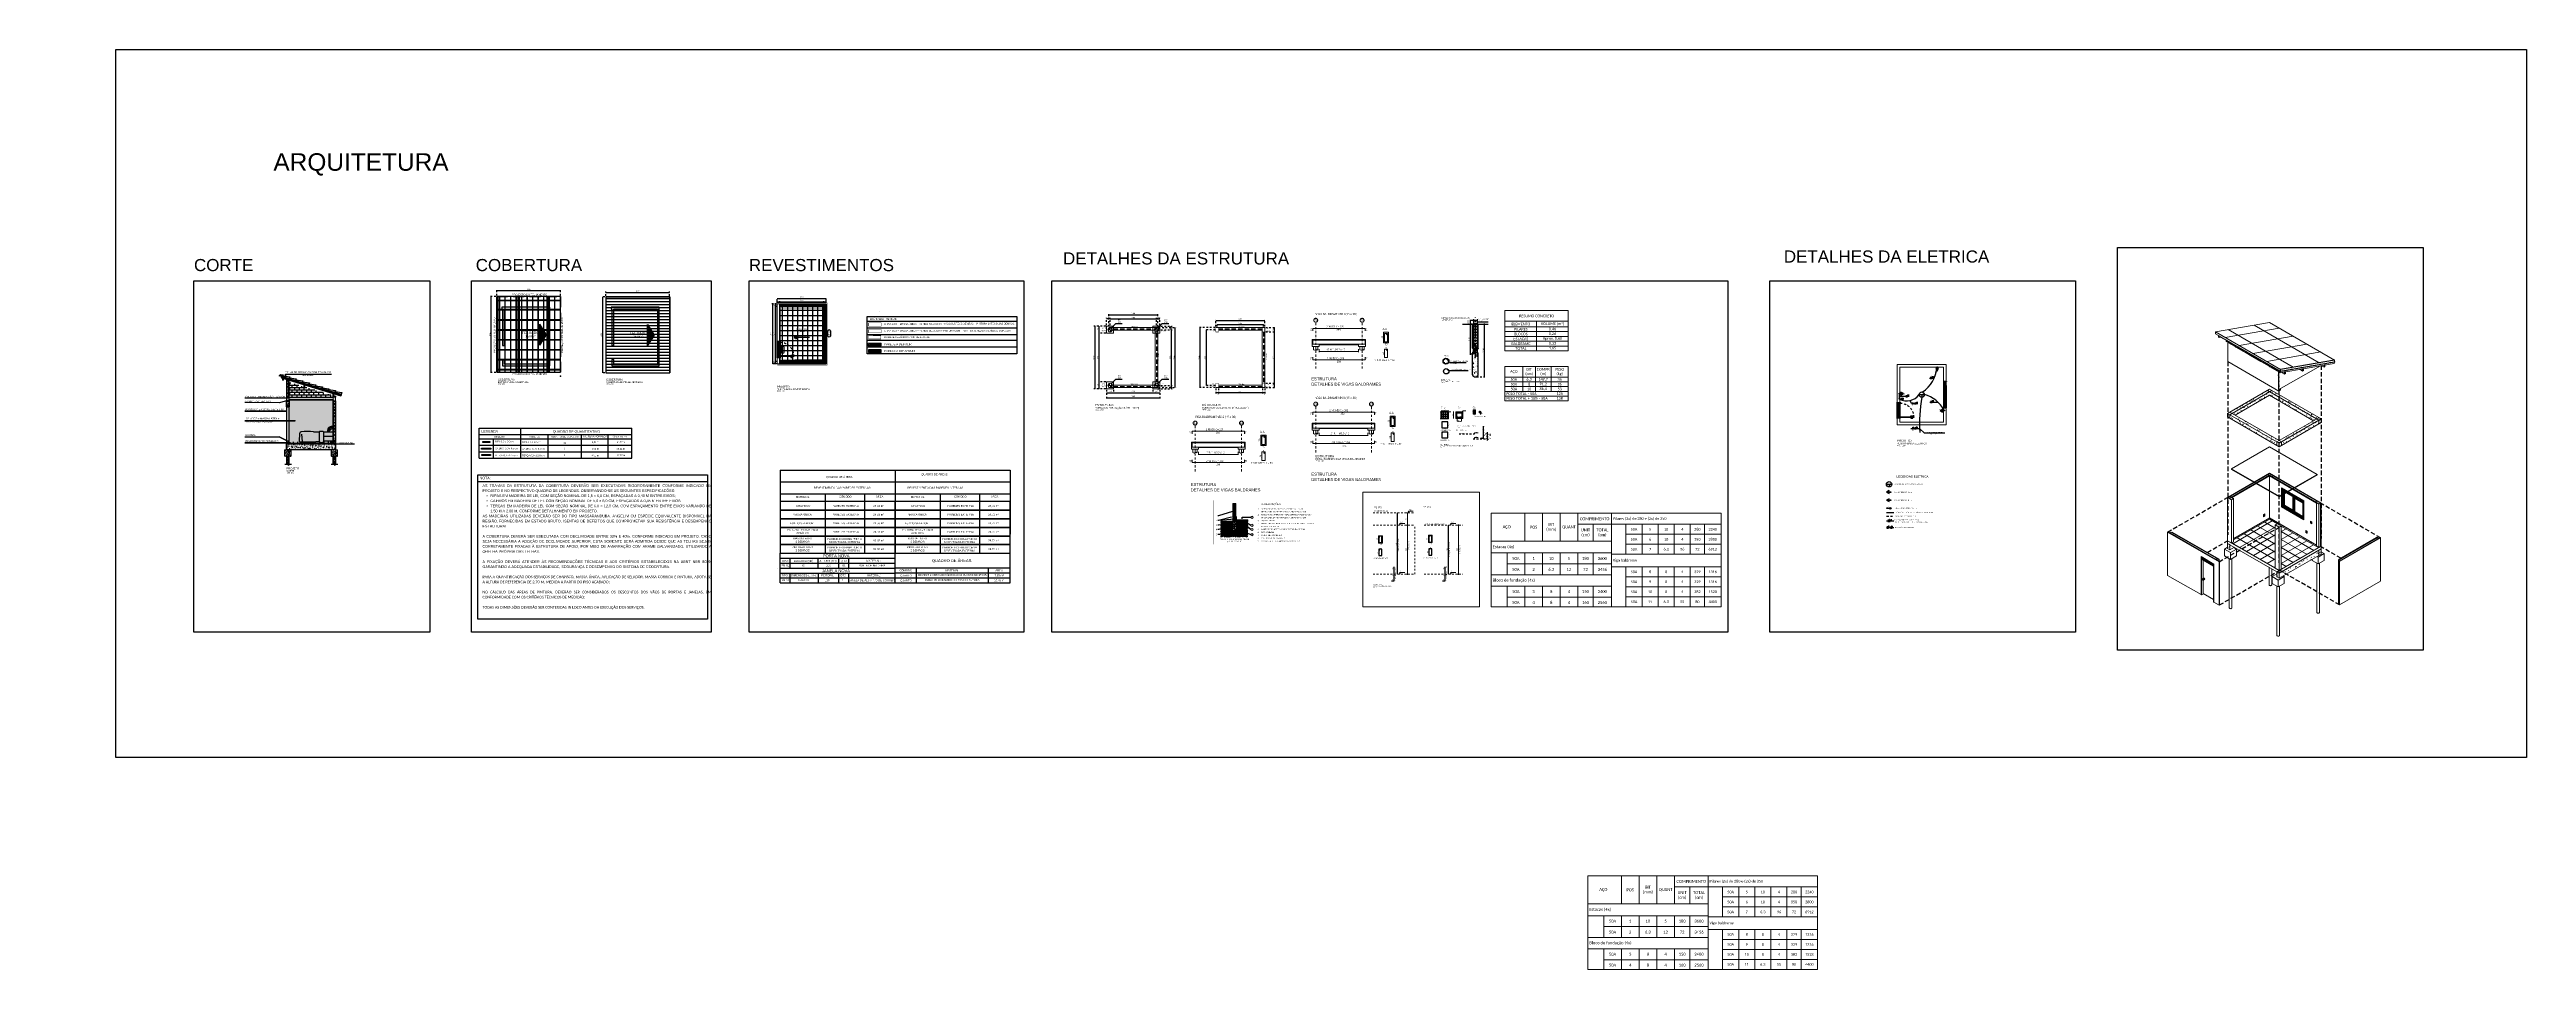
# Model space of a CAD drawing. Header units: inches. Extents: x -413 to -271, y -41 to 11.
import ezdxf
from ezdxf import colors
from ezdxf.entities.mleader import LeaderData, LeaderLine
from ezdxf.enums import TextEntityAlignment as Align
from ezdxf.math import Vec2, Vec3

# ---------------------------------------------------------------- set-up
doc = ezdxf.new("R2010")
doc.units = ezdxf.units.IN
doc.header["$MEASUREMENT"] = 0
for name, pattern in [('CENTER2', [1.125, 0.75, -0.125, 0.125, -0.125]), ('CYPE_PUNTO', [0.075, 0, -0.075]), ('DASHDOT2', [0.5, 0.25, -0.125, 0, -0.125]), ('DASHED2', [9.525, 6.35, -3.175]), ('DOT', [6.35, 0, -6.35]), ('DOT2', [3.175, 0, -3.175]), ('HIDDEN', [0.375, 0.25, -0.125]), ('HIDDEN2', [0.1875, 0.125, -0.0625]), ('HIDDENX2', [19.05, 12.7, -6.35])]:
    doc.linetypes.add(name, pattern=pattern)
doc.layers.get('0').update_dxf_attribs({"color": 8})
doc.layers.get('DEFPOINTS').update_dxf_attribs({"lineweight": 0})
for name, color, linetype in [('#_carimbo', 1, 'Continuous'), ('.10', 1, 'Continuous'), ('.20', 2, 'Continuous'), ('.50', 5, 'Continuous'), ('.hachuras', 1, 'Continuous'), ('.texto', 3, 'Continuous'), ('01', 1, 'Continuous'), ('AQ-COTAS - MÓVEIS', 8, 'Continuous'), ('AR-ALV-CRT', 4, 'Continuous'), ('AR-DEM-HTC', 10, 'Continuous'), ('ARQ-ALV-COM', 251, 'Continuous'), ('ARQ-ALV-HTC', 251, 'Continuous'), ('ARQ-CHA', 12, 'DASHDOT2'), ('ARQ-COTA-25', 12, 'Continuous'), ('ARQ-COTA-50', 1, 'Continuous'), ('ARQ-HTC-CONST', 160, 'Continuous'), ('ARQ-PIS', 1, 'Continuous'), ('ARQ-PIS-CRT', 3, 'Continuous'), ('ARQ-TAB', 1, 'Continuous'), ('ARQ-TXT-02', 2, 'Continuous'), ('ARQ-TXT-03', 3, 'Continuous'), ('ARQ-TXT-04', 4, 'Continuous'), ('ARQ-TXT-200', 2, 'Continuous'), ('ARQ-TXT-50', 2, 'Continuous'), ('ARQ-TXT-75', 2, 'Continuous'), ('ARQ-TXT-SMB', 4, 'Continuous'), ('Camada 1', 7, 'Continuous'), ('COTAS', 10, 'Continuous'), ('DETALHE_ESTACAS', 2, 'Continuous'), ('DI-Linhas_do_quadro', 1, 'Continuous'), ('DIV', 9, 'Continuous'), ('DT-ARMADURA', 6, 'Continuous'), ('DT-ARMADURA_NEG', 6, 'Continuous'), ('DT-BARRAS_CORTE', 5, 'Continuous'), ('DT-ESTRIBOS', 4, 'Continuous'), ('DT-TÍTULO', 3, 'Continuous'), ('EL-Pto de luz', 2, 'Continuous'), ('EL-Textos_pontos', 2, 'Continuous'), ('ELE-VT3', 30, 'Continuous'), ('ELETRODUTO_TETO', 2, 'Continuous'), ('Esquadria', 1, 'Continuous'), ('EST - Cotas', 152, 'Continuous'), ('EST- 251', 251, 'Continuous'), ('EST-CNC-HTC', 1, 'Continuous'), ('FERRO', 5, 'Continuous'), ('FO-TEXTOS_1', 7, 'Continuous'), ('FO-TÍTULOS', 1, 'Continuous'), ('HATCH', 253, 'Continuous'), ('PROJECÃO', 1, 'HIDDEN'), ('R- ANOTAÇÕES', 3, 'Continuous'), ('R- ARQ. ALV-CRT', 4, 'Continuous'), ('R- ARQ. FORRO', 2, 'Continuous'), ('R- ARQ. SIMB.  TEXTO', 1, 'Continuous'), ('Texto', 3, 'Continuous')]:
    doc.layers.add(name, color=color, linetype=linetype)
for name, color, linetype, lineweight in [('0.01-PRO', 253, 'HIDDEN2', 0), ('AR-ALV-HTC', 251, 'Continuous', 0), ('AR-COTA', 1, 'Continuous', 0), ('ARQ-HTC-DEM', 10, 'Continuous', 13), ('Descrição da armadura', 7, 'Continuous', 5), ('DI-Textos', 7, 'Continuous', 5), ('DI-Títulos', 3, 'Continuous', 5), ('Dispositivos elétricos', 7, 'Continuous', 20), ('DT-Cotas', 9, 'Continuous', 5), ('DT-Forma', 5, 'Continuous', 5), ('DT-Pontilhado', 9, 'DOT2', 5), ('DT-TEXTOS', 2, 'Continuous', 20), ('EST- 0', 7, 'Continuous', 20), ('EST- 1', 1, 'Continuous', 9), ('EST- 2', 2, 'Continuous', 9), ('EST- 253', 253, 'Continuous', 0), ('EST- 3', 3, 'Continuous', 0), ('EST- 4', 4, 'Continuous', 0), ('EST- 6', 6, 'Continuous', 9), ('FO-Estacas dos blocos', 1, 'Continuous', 20), ('FO-Pilares', 4, 'Continuous', 30), ('FO-Seção das fundações', 9, 'Continuous', 5), ('Forros', 7, 'Continuous', 20), ('Janelas', 7, 'Continuous', 9), ('LC-Estacas dos blocos', 1, 'Continuous', 20), ('LC-Textos', 3, 'Continuous', 20), ('Montantes de parede cortina', 7, 'Continuous', 20), ('Padrão de superfície', 7, 'Continuous', 20), ('Paredes', 7, 'Continuous', 20), ('Pilares estruturais', 7, 'Continuous', 20), ('Pisos', 7, 'Continuous', 20), ('Portas', 7, 'Continuous', 20), ('QUAD_LIMITES', 2, 'Continuous', 0), ('Quadro estrutural', 7, 'Continuous', 20), ('SÍMBOLOS', 10, 'Continuous', 5), ('Telhados', 7, 'Continuous', 20), ('Textos armaduras', 7, 'Continuous', 5)]:
    doc.layers.add(name, color=color, linetype=linetype, lineweight=lineweight)
doc.styles.add('Annotative', font='arial.ttf')
doc.styles.add('Arial', font='ARIALUNI.ttf')
doc.styles.add('ARIAL 1.5mm', font='arial.ttf', dxfattribs={"height": 0.1})
doc.styles.add('ARIAL 1mm', font='arial.ttf', dxfattribs={"height": 0.1})
doc.styles.add('Codhab', font='')
doc.styles.add('ELE-SIMB-12MM', font='arial.ttf', dxfattribs={"height": 0.12})
doc.styles.add('MÉDIO', font='arial.ttf', dxfattribs={"height": 0.13})
doc.styles.add('R60-50', font='arial.ttf', dxfattribs={"height": 0.08})
doc.styles.get("Standard").update_dxf_attribs({"font": 'arial.ttf'})
doc.styles.add('Swiss LT', font='swissl.ttf')
doc.styles.add('T3', font='arial.ttf')
doc.styles.get('Codhab').set_extended_font_data('Roboto')
doc.dimstyles.new('1-75', dxfattribs={"dimtxt": 0.14, "dimasz": 0.06, "dimexe": 0.01, "dimexo": 0.05, "dimgap": 0.05, "dimtad": 1, "dimzin": 4, "dimdsep": 46, "dimtxsty": 'Annotative', "dimblk": 'ARCHTICK', "dimcen": 0.09, "dimclrd": 10, "dimclre": 10, "dimclrt": 2, "dimadec": 0, "dimazin": 0, "dimtfac": 1, "dimtix": 1, "dimtofl": 0, "dimtmove": 0, "dimatfit": 3, "dimldrblk": 'DOT', "dimfxl": 0.1, "dimfxlon": 1, "dimtolj": 1, "dimtzin": 0, "dimarcsym": 0})
doc.dimstyles.new('COD-ARQ-50', dxfattribs={"dimtxt": 0.075, "dimasz": 0.0375, "dimexe": 0.05, "dimexo": 0.05, "dimgap": 0.02, "dimtad": 1, "dimzin": 4, "dimtxsty": 'T3', "dimblk": 'ARCHTICK', "dimcen": 0, "dimclrd": 1, "dimclre": 2, "dimclrt": 2, "dimazin": 0, "dimtfac": 1, "dimtmove": 2, "dimatfit": 3, "dimldrblk": 'DOT', "dimfxl": 0.4, "dimtolj": 1, "dimarcsym": 0})
doc.dimstyles.new('CODHAB-1-50', dxfattribs={"dimtxt": 0.08, "dimasz": 0.05, "dimexe": 0.01, "dimexo": 0.04, "dimgap": 0.03, "dimtad": 1, "dimzin": 4, "dimtxsty": 'Arial', "dimblk": 'ARCHTICK', "dimcen": 0, "dimdle": 0.05, "dimclrd": 1, "dimclre": 2, "dimclrt": 2, "dimadec": 0, "dimazin": 0, "dimtfac": 1, "dimtmove": 2, "dimatfit": 3, "dimfxl": 0.4, "dimtolj": 1, "dimarcsym": 0})
doc.dimstyles.new('UM_25.000000', dxfattribs={"dimtxt": 0.18, "dimasz": 0.1, "dimexe": 0.1, "dimexo": 0.2, "dimgap": 0, "dimtad": 1, "dimtih": 1, "dimtoh": 1, "dimdec": 1, "dimlfac": 25, "dimzin": 0, "dimdsep": 46, "dimtxsty": 'Standard', "dimcen": 0.09, "dimdle": 0.1, "dimadec": 1, "dimazin": 2, "dimtfac": 1, "dimtdec": 4, "dimtofl": 0, "dimtmove": 0, "dimatfit": 3, "dimfxl": 1, "dimtolj": 1, "dimarcsym": 0})
pattern_1 = [(50, (-422.519536, -238.69699), (0.071726018, -0.006275213), [0.0075, -0.0825]), (355, (-422.519536, -238.69699), (-0.013875133, 0.075219213), [0.006, -0.066]), (100.451444, (-422.51356, -238.69751), (0.057850885, 0.068944), [0.00637402, -0.070114211]), (46.1842, (-422.51954, -238.67699), (0.106724133, -0.016551928), [0.01125, -0.12375]), (96.635635, (-422.51064, -238.67837), (0.093466195, 0.09741186), [0.009561034, -0.105171376]), (351.184164, (-422.51954, -238.67699), (0.093466195, 0.09741186), [0.009, -0.099]), (21, (-422.509536, -238.68199), (0.059690705, -0.040261889), [0.0075, -0.0825]), (326, (-422.509536, -238.68199), (0.024331533, 0.072515005), [0.006, -0.066]), (71.451445, (-422.50456, -238.68534), (0.084022238, 0.032253115), [0.00637402, -0.070114211]), (37.5, (-422.519536, -238.696987), (0.0012159855, 0.0332893854), [0, -0.0652, 0, -0.067, 0, -0.06625]), (7.5, (-422.519536, -238.696987), (0.026306954, 0.039441171), [0, -0.0382, 0, -0.0637, 0, -0.02525]), (327.5, (-422.541836, -238.696987), (0.0533822436, -0.0022554872), [0, -0.025, 0, -0.078, 0, -0.1035]), (317.5, (-422.551836, -238.696987), (0.058318617, 0.010010498), [0, -0.0325, 0, -0.0518, 0, -0.0735])]
pattern_2 = [(50, (-422.51954, -238.69699), (0.156527246, -0.01369436), [0.0163672, -0.18003924]), (355, (-422.51954, -238.69699), (-0.03027962, 0.16415042), [0.01309376, -0.14403139]), (100.451444, (-422.50649, -238.69813), (0.12624763, 0.15045606), [0.01390998, -0.15300981]), (46.1842, (-422.51954, -238.65334), (0.23290342, -0.03612117), [0.0245508, -0.27005886]), (96.63564, (-422.50013, -238.65635), (0.2039707, 0.2125813), [0.02086499, -0.22951484]), (351.18416, (-422.51954, -238.65334), (0.2039707, 0.2125813), [0.01964064, -0.21604709]), (21, (-422.49771, -238.66425), (0.13026266, -0.08786327), [0.0163672, -0.18003924]), (326, (-422.49771, -238.66425), (0.05309855, 0.15824905), [0.01309376, -0.14403139]), (71.451445, (-422.48686, -238.67157), (0.18336121, 0.07038577), [0.01390998, -0.15300981]), (37.5, (-422.519536, -238.69699), (0.002653638, 0.07264722), [0, -0.142285557, 0, -0.146213685, 0, -0.144576965]), (7.5, (-422.519536, -238.69699), (0.057409502, 0.086072224), [0, -0.083363624, 0, -0.139012116, 0, -0.05510292]), (327.5, (-422.5682, -238.69699), (0.11649574, -0.004922136), [0, -0.054557345, 0, -0.170218917, 0, -0.22586741]), (317.5, (-422.59002, -238.69699), (0.127268357, 0.02184585), [0, -0.07092455, 0, -0.11304282, 0, -0.160398595])]
pattern_3 = [(330, (31543.71, 20819.48), (431.052, -124.434), [20.532, -352.771, -2364.247]), (330, (31543.71, 20819.48), (431.052, -124.434), [-373.302, 20.532, -352.771, -1990.945]), (330, (31543.71, 20819.48), (431.052, -124.434), [-746.604, 20.532, -726.073, -1244.341]), (330, (31543.71, 20819.48), (431.052, -124.434), [-1493.209, 20.532, -352.771, -871.039]), (330, (31543.71, 20819.48), (431.052, -124.434), [-1866.511, 20.532, -228.337, -622.17]), (330, (31543.71, 20819.48), (431.052, -124.434), [-2115.379, 20.532, -601.639]), (111.206, (31705.36, 20788.37), (-308.8514, 547.15144), [24.578, -422.296, -2830.205]), (111.206, (31705.36, 20788.37), (-308.8514, 547.15144), [-446.875, 24.578, -422.296, -2383.331]), (111.206, (31705.36, 20788.37), (-308.8514, 547.15144), [-893.749, 24.578, -869.171, -1489.582]), (111.206, (31705.36, 20788.37), (-308.8514, 547.15144), [-1787.498, 24.578, -422.296, -1042.707]), (111.206, (31705.36, 20788.37), (-308.8514, 547.15144), [-2234.373, 24.578, -273.338, -744.791]), (111.206, (31705.36, 20788.37), (-308.8514, 547.15144), [-2532.289, 24.578, -720.213]), (234.896, (31759.24, 21006.13), (-122.2017, -422.7165), [15.46, -265.631, -1780.244]), (234.896, (31759.24, 21006.13), (-122.2017, -422.7165), [-281.091, 15.46, -265.631, -1499.153]), (234.896, (31759.24, 21006.13), (-122.2017, -422.7165), [-562.182, 15.46, -546.722, -936.971]), (234.896, (31759.24, 21006.13), (-122.2017, -422.7165), [-1124.365, 15.46, -265.631, -655.879]), (234.896, (31759.24, 21006.13), (-122.2017, -422.7165), [-1405.456, 15.46, -171.934, -468.485]), (234.896, (31759.24, 21006.13), (-122.2017, -422.7165), [-1592.85, 15.46, -453.025])]
pattern_4 = [(30, (20599.07, 22614.98), (431.052, 373.302), [20.532, -352.771, -2364.247]), (30, (20599.07, 22614.98), (431.052, 373.302), [-373.302, 20.532, -352.771, -1990.945]), (30, (20599.07, 22614.98), (431.052, 373.302), [-746.604, 20.532, -726.073, -1244.341]), (30, (20599.07, 22614.98), (431.052, 373.302), [-1493.209, 20.532, -352.771, -871.039]), (30, (20599.07, 22614.98), (431.052, 373.302), [-1866.511, 20.532, -228.337, -622.17]), (30, (20599.07, 22614.98), (431.052, 373.302), [-2115.379, 20.532, -601.639]), (125.104, (20760.72, 22770.52), (-308.8519, 190.5196), [15.46, -265.631, -1780.244]), (125.104, (20760.72, 22770.52), (-308.8519, 190.5196), [-281.091, 15.46, -265.631, -1499.153]), (125.104, (20760.72, 22770.52), (-308.8519, 190.5196), [-562.182, 15.46, -546.722, -936.971]), (125.104, (20760.72, 22770.52), (-308.8519, 190.5196), [-1124.365, 15.46, -265.631, -655.879]), (125.104, (20760.72, 22770.52), (-308.8519, 190.5196), [-1405.456, 15.46, -171.934, -468.485]), (125.104, (20760.72, 22770.52), (-308.8519, 190.5196), [-1592.85, 15.46, -453.025]), (248.794, (20814.6, 23050.5), (-122.20064, -563.822), [24.578, -422.296, -2830.205]), (248.794, (20814.6, 23050.5), (-122.20064, -563.822), [-446.875, 24.578, -422.296, -2383.331]), (248.794, (20814.6, 23050.5), (-122.20064, -563.822), [-893.749, 24.578, -869.171, -1489.582]), (248.794, (20814.6, 23050.5), (-122.20064, -563.822), [-1787.498, 24.578, -422.296, -1042.707]), (248.794, (20814.6, 23050.5), (-122.20064, -563.822), [-2234.373, 24.578, -273.338, -744.791]), (248.794, (20814.6, 23050.5), (-122.20064, -563.822), [-2532.289, 24.578, -720.213])]
pattern_5 = [(30, (22921.21, 21274.29), (431.052, 373.302), [20.532, -352.771, -2364.247]), (30, (22921.21, 21274.29), (431.052, 373.302), [-373.302, 20.532, -352.771, -1990.945]), (30, (22921.21, 21274.29), (431.052, 373.302), [-746.604, 20.532, -726.073, -1244.341]), (30, (22921.21, 21274.29), (431.052, 373.302), [-1493.209, 20.532, -352.771, -871.039]), (30, (22921.21, 21274.29), (431.052, 373.302), [-1866.511, 20.532, -228.337, -622.17]), (30, (22921.21, 21274.29), (431.052, 373.302), [-2115.379, 20.532, -601.639]), (125.104, (23082.86, 21429.84), (-308.8519, 190.5196), [15.46, -265.631, -1780.244]), (125.104, (23082.86, 21429.84), (-308.8519, 190.5196), [-281.091, 15.46, -265.631, -1499.153]), (125.104, (23082.86, 21429.84), (-308.8519, 190.5196), [-562.182, 15.46, -546.722, -936.971]), (125.104, (23082.86, 21429.84), (-308.8519, 190.5196), [-1124.365, 15.46, -265.631, -655.879]), (125.104, (23082.86, 21429.84), (-308.8519, 190.5196), [-1405.456, 15.46, -171.934, -468.485]), (125.104, (23082.86, 21429.84), (-308.8519, 190.5196), [-1592.85, 15.46, -453.025]), (248.794, (23136.74, 21709.81), (-122.20064, -563.822), [24.578, -422.296, -2830.205]), (248.794, (23136.74, 21709.81), (-122.20064, -563.822), [-446.875, 24.578, -422.296, -2383.331]), (248.794, (23136.74, 21709.81), (-122.20064, -563.822), [-893.749, 24.578, -869.171, -1489.582]), (248.794, (23136.74, 21709.81), (-122.20064, -563.822), [-1787.498, 24.578, -422.296, -1042.707]), (248.794, (23136.74, 21709.81), (-122.20064, -563.822), [-2234.373, 24.578, -273.338, -744.791]), (248.794, (23136.74, 21709.81), (-122.20064, -563.822), [-2532.289, 24.578, -720.213])]
pattern_6 = [(0, (27626.345, 15581.21), (609.6, 87.988), [25.146, -432.054, 25.146, -2870.454]), (0, (27626.345, 15581.21), (609.6, 87.988), [-482.346, -432.054, 25.146, -889.254, -1524]), (0, (27626.345, 15581.21), (609.6, 87.988), [-1828.8, 25.146, -432.054, 25.146, -1041.654]), (0, (27626.345, 15581.21), (609.6, 87.988), [-2311.146, -279.654, 25.146, -736.854]), (135, (27854.94, 15625.21), (-436.782, 260.8057), [17.781, -305.508, -2047.498]), (135, (27854.94, 15625.21), (-436.782, 260.8057), [-323.289, 17.781, -305.508, -1724.209]), (135, (27854.94, 15625.21), (-436.782, 260.8057), [-646.578, 17.781, -628.798, -1077.631]), (135, (27854.94, 15625.21), (-436.782, 260.8057), [-1293.157, 17.781, -305.508, -754.342]), (135, (27854.94, 15625.21), (-436.782, 260.8057), [-1616.446, 17.781, -197.745, -538.815]), (135, (27854.94, 15625.21), (-436.782, 260.8057), [-1831.972, 17.781, -521.034]), (225, (27931.15, 15801.18), (-172.8176, -348.7939), [17.781, -305.508, -2047.498]), (225, (27931.15, 15801.18), (-172.8176, -348.7939), [-323.289, 17.781, -305.508, -1724.209]), (225, (27931.15, 15801.18), (-172.8176, -348.7939), [-646.578, 17.781, -628.798, -1077.631]), (225, (27931.15, 15801.18), (-172.8176, -348.7939), [-1293.157, 17.781, -305.508, -754.342]), (225, (27931.15, 15801.18), (-172.8176, -348.7939), [-1616.446, 17.781, -197.745, -538.815]), (225, (27931.15, 15801.18), (-172.8176, -348.7939), [-1831.972, 17.781, -521.034])]

# ---------------------------------------------------------------- blocks, each defined once
blk = doc.blocks.new('SCOD-SIM-NOME')
at = {"layer": 'ARQ-TXT-02', "insert": (0.02, 0.16), "char_height": 0.075, "attachment_point": 1, "style": 'Arial'}
blk.add_mtext_dynamic_manual_height_columns('ESC:', width=0.00344, gutter_width=0.625, heights=[0], dxfattribs=at)
at = {"layer": 'ARQ-TXT-02', "style": 'Arial'}
blk.add_attdef('ESCALA', (0.27, 0.08), '', height=0.075, dxfattribs=at)
at = {"layer": 'ARQ-TXT-03', "style": 'Arial'}
blk.add_attdef('DESENHO', (0, 0.19), '', height=0.1, dxfattribs=at)
at = {"layer": 'ARQ-TXT-04', "style": 'Arial'}
blk.add_attdef('MATÉRIA', text='', height=0.125, dxfattribs=at).set_placement((0, 0.3), align=Align.BOTTOM_LEFT)
blk = doc.blocks.new('_Oblique')
at = {"color": 0, "linetype": 'ByBlock', "lineweight": -2}
blk.add_line((-0.5, -0.5), (0.5, 0.5), dxfattribs=at)
blk = doc.blocks.new('*D518')
at = {"layer": 'DEFPOINTS', "color": 0, "transparency": 16777216}
for p in [(-330.74, -10.59), (-330.67, -10.59), (-330.67, -10.87)]:
    blk.add_point(p, dxfattribs=at)
at = {"layer": 'DT-Cotas', "color": 0, "lineweight": -2, "transparency": 16777216}
for p, q in [((-330.87, -10.59), (-330.84, -10.59)), ((-330.87, -10.87), (-330.84, -10.87)), ((-330.74, -10.97), (-330.74, -10.49))]:
    blk.add_line(p, q, dxfattribs=at)
at = {"layer": 'DT-Cotas', "color": 0, "lineweight": -2, "transparency": 16777216, "xscale": 0.1, "yscale": 0.1, "zscale": 0.1}
for p, rotation in [((-330.74, -10.59), 90), ((-330.74, -10.87), 270)]:
    blk.add_blockref('_Oblique', p, dxfattribs=dict(at, rotation=rotation))
blk = doc.blocks.new('_ArchTick')
at = {"color": 0, "linetype": 'ByBlock', "const_width": 0.15}
blk.add_lwpolyline([(-0.5, -0.5), (0.5, 0.5)], dxfattribs=at)
blk = doc.blocks.new('*D519')
at = {"layer": 'AR-COTA', "color": 2, "linetype": 'DOT', "lineweight": -2, "ltscale": 0.01, "transparency": 16777216}
for p, q in [((-331.56, -4.11), (-331.72, -4.11)), ((-331.8, -4.32), (-331.7, -4.32))]:
    blk.add_line(p, q, dxfattribs=at)
at = {"layer": 'AR-COTA', "color": 1, "lineweight": -2, "ltscale": 0.01, "transparency": 16777216}
blk.add_line((-331.71, -4.37), (-331.71, -4.06), dxfattribs=at)
at = {"layer": 'DEFPOINTS', "color": 0, "ltscale": 0.01, "transparency": 16777216}
for p in [(-331.71, -4.11), (-331.52, -4.11), (-331.84, -4.32)]:
    blk.add_point(p, dxfattribs=at)
at = {"layer": 'AR-COTA', "color": 1, "lineweight": -2, "ltscale": 0.01, "transparency": 16777216, "xscale": 0.05, "yscale": 0.05, "zscale": 0.05}
for p, rotation in [((-331.71, -4.11), 90), ((-331.71, -4.32), 270)]:
    blk.add_blockref('_ArchTick', p, dxfattribs=dict(at, rotation=rotation))
at = {"layer": 'AR-COTA', "color": 2, "ltscale": 0.01, "transparency": 16777216, "insert": (-331.84, -4.22), "char_height": 0.08, "attachment_point": 5, "rotation": 90, "style": 'Arial'}
blk.add_mtext('\\A1;0.10', dxfattribs=at)
blk = doc.blocks.new('*D520')
at = {"layer": 'AR-COTA', "color": 1, "lineweight": -2, "ltscale": 0.01, "transparency": 16777216}
blk.add_line((-330.9, -7.37), (-330.9, -4.27), dxfattribs=at)
at = {"layer": 'AR-COTA', "color": 2, "linetype": 'DOT', "lineweight": -2, "ltscale": 0.01, "transparency": 16777216}
for p, q in [((-330.89, -4.32), (-330.89, -4.32)), ((-331.35, -7.32), (-330.89, -7.32))]:
    blk.add_line(p, q, dxfattribs=at)
at = {"layer": 'DEFPOINTS', "color": 0, "ltscale": 0.01, "transparency": 16777216}
for p in [(-330.93, -4.32), (-330.9, -4.32), (-331.39, -7.32)]:
    blk.add_point(p, dxfattribs=at)
at = {"layer": 'AR-COTA', "color": 1, "lineweight": -2, "ltscale": 0.01, "transparency": 16777216, "xscale": 0.05, "yscale": 0.05, "zscale": 0.05}
for p, rotation in [((-330.9, -4.32), 90), ((-330.9, -7.32), 270)]:
    blk.add_blockref('_ArchTick', p, dxfattribs=dict(at, rotation=rotation))
at = {"layer": 'AR-COTA', "color": 2, "ltscale": 0.01, "transparency": 16777216, "insert": (-330.97, -5.82), "char_height": 0.08, "attachment_point": 5, "rotation": 90, "style": 'Arial'}
blk.add_mtext('\\A1;3.00', dxfattribs=at)
blk = doc.blocks.new('*X501')
at = {"color": 0}
for p, q in [((24.67, 14.48), (24.67, 14.48)), ((24.7, 13.19), (24.7, 13.19)), ((24.97, 13.34), (24.97, 13.34)), ((25, 14), (25, 14)), ((25.01, 13.37), (25.01, 13.37)), ((25.02, 14.67), (25.02, 14.67)), ((25.04, 14.53), (25.04, 14.53)), ((25.04, 14.09), (25.04, 14.09)), ((25.11, 13.2), (25.11, 13.2)), ((25.19, 13.68), (25.33, 13.74)), ((25.19, 13.68), (25.29, 13.61)), ((25.29, 13.61), (25.33, 13.74)), ((25.35, 13.41), (25.35, 13.41)), ((25.52, 14.1), (25.52, 14.1)), ((25.54, 14.16), (25.54, 14.16)), ((25.57, 14.88), (25.57, 14.88)), ((25.63, 14.33), (25.78, 14.49)), ((25.63, 14.33), (25.8, 14.3)), ((25.64, 14.04), (25.73, 14.15)), ((25.64, 14.04), (25.76, 14.03)), ((25.76, 14.03), (25.73, 14.15)), ((25.74, 14.44), (25.74, 14.44)), ((25.77, 13.47), (25.77, 13.47)), ((25.77, 13.14), (25.77, 13.14)), ((25.8, 14.3), (25.78, 14.49)), ((25.98, 13.47), (25.98, 13.47)), ((26.01, 14.13), (26.01, 14.13)), ((26.03, 14.8), (26.03, 14.8)), ((24.56, 12.75), (24.58, 12.77)), ((24.56, 12.65), (24.6, 12.65)), ((24.56, 11.37), (24.56, 11.37)), ((24.6, 12.65), (24.58, 12.77)), ((24.7, 12.23), (24.84, 12.29)), ((24.7, 12.23), (24.8, 12.16)), ((24.72, 11.89), (24.72, 11.89)), ((24.76, 11.15), (24.85, 11.27)), ((24.76, 11.15), (24.88, 11.14)), ((24.8, 12.16), (24.84, 12.29)), ((24.83, 9.34), (24.83, 9.34)), ((24.84, 9.29), (24.84, 9.29)), ((24.88, 11.14), (24.85, 11.27)), ((24.85, 10.01), (24.85, 10.01)), ((24.87, 10.67), (24.87, 10.67)), ((24.9, 11.34), (24.9, 11.34)), ((24.91, 9.75), (24.91, 9.75)), ((24.92, 12.01), (24.92, 12.01)), ((24.93, 10.48), (24.93, 10.48)), ((24.95, 12.67), (24.95, 12.67)), ((24.95, 12.4), (24.95, 12.4)), ((24.99, 11.11), (24.99, 11.11)), ((25.03, 12), (25.03, 12)), ((25.03, 9.47), (25.03, 9.47)), ((25.04, 9.65), (25.13, 9.77)), ((25.04, 9.65), (25.16, 9.64)), ((25.11, 10.66), (25.11, 10.66)), ((25.16, 9.64), (25.13, 9.77)), ((25.14, 9.07), (25.14, 9.07)), ((25.23, 10.31), (25.23, 10.31)), ((25.25, 12.68), (25.25, 12.68)), ((25.27, 9.02), (25.27, 9.02)), ((25.41, 9.98), (25.55, 10.03)), ((25.41, 9.98), (25.51, 9.91)), ((25.43, 10.54), (25.43, 10.54)), ((25.46, 11.27), (25.46, 11.27)), ((25.51, 11.56), (25.51, 11.56)), ((25.51, 9.91), (25.55, 10.03)), ((25.51, 9.03), (25.51, 9.03)), ((25.63, 11.33), (25.63, 11.33)), ((25.66, 9.85), (25.66, 9.85)), ((25.81, 8.8), (25.81, 8.8)), ((25.84, 9.47), (25.84, 9.47)), ((25.86, 10.14), (25.86, 10.14)), ((25.88, 10.8), (25.88, 10.8)), ((25.89, 12.05), (26.05, 12.21)), ((25.89, 12.05), (26.07, 12.02)), ((25.89, 11.43), (26.03, 11.48)), ((25.89, 11.43), (25.99, 11.36)), ((25.91, 11.47), (25.91, 11.47)), ((25.91, 9.25), (25.91, 9.25)), ((25.92, 12.53), (26.01, 12.65)), ((25.92, 12.53), (26.03, 12.52)), ((25.93, 12.13), (25.93, 12.13)), ((25.96, 12.8), (25.96, 12.8)), ((25.96, 11.33), (25.96, 11.33)), ((25.98, 12.06), (25.98, 12.06)), ((25.99, 11.36), (26.03, 11.48)), ((26.03, 12.52), (26.01, 12.65)), ((26.02, 12.35), (26.02, 12.35)), ((26.07, 12.02), (26.05, 12.21)), ((26.05, 11.06), (26.05, 11.06))]:
    blk.add_line(p, q, dxfattribs=at)
blk = doc.blocks.new('*X504')
at = {"color": 0}
for p, q in [((24.9, 20.69), (24.9, 20.69)), ((25.05, 19.6), (25.05, 19.6)), ((25.06, 22.13), (25.06, 22.13)), ((25.13, 20.79), (25.13, 20.79)), ((25.23, 20.59), (25.23, 20.59)), ((25.24, 20.66), (25.24, 20.66)), ((25.29, 21.99), (25.29, 21.99)), ((25.46, 19.9), (25.46, 19.9)), ((25.53, 21.69), (25.53, 21.69)), ((25.58, 19.62), (25.58, 19.62)), ((25.68, 21.43), (25.77, 21.54)), ((25.68, 21.43), (25.77, 21.43)), ((25.72, 21.43), (25.72, 21.43)), ((25.76, 21.38), (25.76, 21.38)), ((24.93, 19.4), (24.93, 19.4)), ((24.94, 19.11), (24.94, 19.11)), ((25.1, 18.89), (25.25, 19.05)), ((25.1, 18.89), (25.27, 18.86)), ((25.14, 18), (25.14, 18)), ((25.15, 17.7), (25.15, 17.7)), ((25.19, 19.33), (25.19, 19.33)), ((25.27, 18.86), (25.25, 19.05)), ((25.45, 18.84), (25.48, 18.85)), ((25.45, 18.84), (25.55, 18.77)), ((25.55, 18.77), (25.58, 18.85)), ((25.68, 18.49), (25.68, 18.49))]:
    blk.add_line(p, q, dxfattribs=at)
blk = doc.blocks.new('*X503')
at = {"color": 0}
for p, q in [((25.77, 21.54), (25.78, 21.55)), ((25.77, 21.43), (25.8, 21.42)), ((25.8, 21.42), (25.78, 21.55)), ((25.79, 22.1), (25.79, 22.1)), ((25.94, 20.29), (26.08, 20.34)), ((25.94, 20.29), (26.04, 20.22)), ((25.96, 19.93), (26.06, 20.05)), ((25.96, 19.93), (26.08, 19.92)), ((25.97, 20.64), (25.97, 20.64)), ((25.99, 20.69), (25.99, 20.69)), ((26.04, 20.22), (26.08, 20.34)), ((26.08, 19.92), (26.06, 20.05)), ((25.36, 16.61), (25.52, 16.77)), ((25.36, 16.61), (25.54, 16.58)), ((25.46, 16.52), (25.46, 16.52)), ((25.54, 16.58), (25.52, 16.77)), ((25.52, 16.63), (25.52, 16.63)), ((25.86, 17.54), (25.86, 17.54)), ((25.88, 17.08), (25.88, 17.08)), ((26, 19.35), (26, 19.35))]:
    blk.add_line(p, q, dxfattribs=at)
blk = doc.blocks.new('*X502')
at = {"color": 0}
for p, q in [((24.56, 20.09), (24.62, 20.17)), ((24.56, 20.05), (24.65, 20.05)), ((24.65, 20.05), (24.62, 20.17)), ((24.65, 21.48), (24.65, 21.48)), ((24.71, 19.8), (24.71, 19.8)), ((24.73, 20.53), (24.73, 20.53)), ((24.75, 21.09), (24.87, 21.14)), ((24.75, 21.09), (24.84, 21.03)), ((24.83, 21.17), (24.87, 21.21)), ((24.83, 21.17), (24.87, 21.16)), ((24.84, 21.03), (24.87, 21.1)), ((24.6, 16.19), (24.6, 16.19)), ((24.62, 16.91), (24.62, 16.91)), ((24.79, 17.58), (24.79, 17.58)), ((24.81, 18.55), (24.87, 18.63)), ((24.81, 18.55), (24.87, 18.55)), ((24.97, 17.39), (25.11, 17.44)), ((24.97, 17.39), (25.07, 17.32)), ((25.04, 17.07), (25.04, 17.07)), ((25.07, 17.32), (25.11, 17.44)), ((25.07, 16), (25.07, 16)), ((25.08, 17.05), (25.18, 17.16)), ((25.08, 17.05), (25.2, 17.04)), ((25.09, 16.67), (25.09, 16.67)), ((25.12, 17.33), (25.12, 17.33)), ((25.12, 16.98), (25.12, 16.98)), ((25.2, 17.04), (25.18, 17.16)), ((25.21, 17.31), (25.21, 17.31))]:
    blk.add_line(p, q, dxfattribs=at)
blk = doc.blocks.new('*X505')
at = {"color": 0}
for p, q in [((24.6, 14.87), (24.6, 14.87)), ((24.63, 14.79), (24.63, 14.79)), ((24.67, 14.81), (24.67, 14.81)), ((24.68, 15.03), (24.69, 15.03)), ((24.69, 15.03), (24.69, 15.05)), ((24.69, 14.8), (24.69, 14.8)), ((24.71, 14.91), (24.71, 14.91)), ((24.71, 14.8), (24.71, 14.8)), ((24.72, 14.89), (24.72, 14.89)), ((24.72, 14.79), (24.72, 14.79)), ((24.73, 14.99), (24.73, 14.99)), ((24.73, 14.72), (24.73, 14.72)), ((24.73, 14.71), (24.73, 14.72)), ((24.75, 14.96), (24.75, 14.96)), ((24.76, 14.84), (24.78, 14.85)), ((24.76, 14.84), (24.77, 14.83)), ((24.76, 14.76), (24.76, 14.76)), ((24.77, 14.93), (24.78, 14.95)), ((24.77, 14.93), (24.79, 14.93)), ((24.77, 14.9), (24.77, 14.9)), ((24.77, 14.83), (24.78, 14.85)), ((24.78, 15.08), (24.78, 15.08)), ((24.79, 14.93), (24.78, 14.95)), ((24.78, 14.7), (24.78, 14.7)), ((24.79, 15.03), (24.79, 15.03)), ((24.79, 14.92), (24.79, 14.92)), ((24.81, 15.11), (24.81, 15.11)), ((24.81, 14.7), (24.82, 14.72)), ((24.81, 14.7), (24.83, 14.7)), ((24.82, 14.82), (24.82, 14.82)), ((24.83, 14.7), (24.82, 14.72)), ((24.83, 15.06), (24.85, 15.07)), ((24.83, 15.06), (24.85, 15.05)), ((24.84, 14.84), (24.84, 14.84)), ((24.85, 15.05), (24.85, 15.07)), ((24.85, 14.8), (24.85, 14.8)), ((24.86, 15.04), (24.86, 15.04)), ((24.87, 15.15), (24.87, 15.15)), ((24.87, 14.81), (24.87, 14.81)), ((24.87, 14.71), (24.87, 14.71)), ((24.88, 15.11), (24.88, 15.11)), ((24.88, 15.07), (24.88, 15.07)), ((24.88, 15.01), (24.88, 15.01)), ((24.88, 14.91), (24.88, 14.91)), ((24.9, 14.93), (24.9, 14.93)), ((24.91, 14.95), (24.91, 14.95)), ((24.92, 14.76), (24.92, 14.76)), ((24.93, 14.72), (24.93, 14.72)), ((24.94, 15.16), (24.94, 15.16)), ((24.94, 15.14), (24.96, 15.15)), ((24.94, 15.14), (24.96, 15.13)), ((24.94, 14.72), (24.96, 14.73)), ((24.94, 14.72), (24.95, 14.71)), ((24.95, 14.93), (24.95, 14.93)), ((24.95, 14.71), (24.96, 14.73)), ((24.96, 15.13), (24.96, 15.15)), ((24.96, 15.11), (24.96, 15.11)), ((24.96, 14.73), (24.96, 14.73)), ((24.97, 15.1), (24.97, 15.1)), ((24.98, 15.05), (24.98, 15.05)), ((24.98, 14.91), (25, 14.93)), ((24.98, 14.91), (25, 14.91)), ((24.99, 14.99), (25.01, 15.01)), ((24.99, 14.99), (25.01, 14.98)), ((25, 14.91), (25, 14.93)), ((25.01, 14.98), (25.01, 15.01)), ((25.01, 14.94), (25.03, 14.95)), ((25.01, 14.94), (25.03, 14.93)), ((25.01, 14.84), (25.01, 14.84)), ((25.01, 14.79), (25.01, 14.79)), ((25.01, 14.73), (25.01, 14.73)), ((25.02, 14.87), (25.02, 14.87)), ((25.02, 14.83), (25.02, 14.83)), ((25.02, 14.73), (25.02, 14.73)), ((25.03, 15.03), (25.03, 15.03)), ((25.03, 14.93), (25.03, 14.95)), ((25.03, 14.93), (25.03, 14.93)), ((25.03, 14.69), (25.04, 14.7)), ((25.04, 15.13), (25.04, 15.13)), ((25.04, 15.06), (25.04, 15.06)), ((25.04, 14.69), (25.04, 14.7)), ((25.06, 15.17), (25.06, 15.17)), ((25.07, 14.94), (25.07, 14.94)), ((25.08, 15.16), (25.11, 15.17)), ((25.08, 15.16), (25.1, 15.15)), ((25.08, 14.85), (25.08, 14.85)), ((25.08, 14.75), (25.08, 14.75)), ((25.09, 14.96), (25.09, 14.96)), ((25.1, 15.15), (25.11, 15.17)), ((25.12, 14.96), (25.12, 14.96)), ((25.12, 14.75), (25.12, 14.75)), ((25.13, 15.14), (25.13, 15.14)), ((25.13, 15.1), (25.13, 15.1)), ((25.13, 14.76), (25.13, 14.76)), ((25.16, 15.12), (25.17, 15.13)), ((25.16, 15.12), (25.17, 15.11)), ((25.16, 14.97), (25.16, 14.97)), ((25.17, 15.11), (25.17, 15.13)), ((25.17, 15.08), (25.17, 15.08)), ((25.17, 14.78), (25.17, 14.78)), ((25.18, 14.96), (25.18, 14.96)), ((25.18, 14.86), (25.18, 14.86)), ((25.18, 14.76), (25.18, 14.76)), ((25.19, 15.06), (25.19, 15.06)), ((25.19, 14.9), (25.19, 14.9)), ((25.19, 14.82), (25.21, 14.83)), ((25.19, 14.82), (25.21, 14.81)), ((25.2, 15.06), (25.2, 15.06)), ((25.2, 14.89), (25.21, 14.91)), ((25.2, 14.89), (25.22, 14.89)), ((25.2, 14.87), (25.2, 14.87)), ((25.22, 14.89), (25.21, 14.91)), ((25.21, 14.81), (25.21, 14.83)), ((25.23, 14.94), (25.23, 14.94)), ((25.24, 15.09), (25.24, 15.09)), ((25.26, 15.04), (25.28, 15.05)), ((25.26, 15.04), (25.28, 15.03)), ((25.28, 15.03), (25.28, 15.05)), ((25.28, 14.98), (25.28, 14.98)), ((25.3, 14.99), (25.3, 14.99)), ((25.31, 14.94), (25.33, 14.96)), ((25.31, 14.94), (25.33, 14.93)), ((25.34, 15.86), (25.34, 15.86)), ((25.37, 15.88), (25.37, 15.88)), ((25.42, 15.87), (25.42, 15.87)), ((25.43, 15.86), (25.43, 15.86)), ((25.45, 15.76), (25.45, 15.76)), ((25.46, 15.76), (25.48, 15.77)), ((25.46, 15.76), (25.48, 15.75)), ((25.47, 15.78), (25.47, 15.78)), ((25.48, 15.75), (25.48, 15.77)), ((25.49, 16.01), (25.49, 16.01)), ((25.49, 15.96), (25.49, 15.96)), ((25.5, 15.98), (25.5, 15.98)), ((25.51, 15.91), (25.53, 15.94)), ((25.51, 15.91), (25.54, 15.91)), ((25.52, 15.9), (25.52, 15.9)), ((25.52, 15.8), (25.52, 15.8)), ((25.53, 15.99), (25.53, 15.99)), ((25.54, 15.91), (25.53, 15.94)), ((25.53, 15.88), (25.53, 15.88)), ((25.55, 15.97), (25.55, 15.97)), ((25.56, 15.91), (25.58, 15.92)), ((25.56, 15.91), (25.57, 15.9)), ((25.57, 16.1), (25.57, 16.1)), ((25.57, 15.9), (25.58, 15.92)), ((25.59, 15.85), (25.59, 15.85)), ((25.61, 16), (25.61, 16)), ((25.63, 16.13), (25.65, 16.13)), ((25.63, 16.13), (25.64, 16.12)), ((25.64, 16.12), (25.65, 16.13)), ((25.64, 15.96), (25.65, 15.98)), ((25.64, 15.96), (25.65, 15.96)), ((25.64, 15.79), (25.64, 15.79)), ((25.65, 16.01), (25.65, 16.01)), ((25.65, 15.96), (25.65, 15.98)), ((25.65, 15.81), (25.65, 15.81)), ((25.66, 15.99), (25.66, 15.99)), ((25.67, 15.82), (25.67, 15.82)), ((25.67, 15.72), (25.67, 15.72)), ((25.68, 16.02), (25.68, 16.02)), ((25.68, 15.92), (25.68, 15.92)), ((25.68, 15.74), (25.69, 15.75)), ((25.68, 15.74), (25.7, 15.74)), ((25.69, 16.12), (25.69, 16.12)), ((25.69, 16.12), (25.69, 16.12)), ((25.7, 15.74), (25.69, 15.75)), ((25.7, 16.16), (25.7, 16.16)), ((25.71, 15.97), (25.71, 15.97)), ((25.72, 16.13), (25.72, 16.13)), ((25.72, 15.91), (25.72, 15.91)), ((25.72, 15.8), (25.72, 15.8)), ((25.72, 15.75), (25.72, 15.75)), ((25.74, 15.79), (25.76, 15.8)), ((25.74, 15.79), (25.75, 15.78)), ((25.75, 15.85), (25.75, 15.85)), ((25.75, 15.78), (25.76, 15.8)), ((25.79, 16.2), (25.82, 16.2)), ((25.8, 16.02), (25.8, 16.02)), ((25.8, 15.92), (25.8, 15.92)), ((25.82, 16.2), (25.81, 16.21)), ((25.81, 16.17), (25.82, 16.19)), ((25.81, 16.17), (25.83, 16.17)), ((25.81, 16.01), (25.83, 16.01)), ((25.81, 16.01), (25.82, 15.99)), ((25.81, 16), (25.81, 16)), ((25.83, 16.17), (25.82, 16.19)), ((25.82, 15.99), (25.83, 16.01)), ((25.82, 15.84), (25.82, 15.84)), ((25.83, 15.94), (25.83, 15.94)), ((25.83, 15.86), (25.85, 15.89)), ((25.83, 15.86), (25.86, 15.86)), ((25.83, 15.84), (25.83, 15.84)), ((25.83, 15.81), (25.83, 15.81)), ((25.84, 16.14), (25.84, 16.14)), ((25.84, 16.04), (25.84, 16.04)), ((25.84, 16.02), (25.84, 16.02)), ((25.85, 15.94), (25.87, 15.96)), ((25.85, 15.94), (25.87, 15.94)), ((25.86, 15.86), (25.85, 15.89)), ((25.87, 16.15), (25.87, 16.15)), ((25.87, 16.03), (25.87, 16.03)), ((25.87, 15.94), (25.87, 15.96)), ((25.87, 15.96), (25.87, 15.96)), ((25.88, 16.14), (25.88, 16.14)), ((25.9, 16.21), (25.9, 16.21)), ((25.9, 16.21), (25.9, 16.21)), ((25.9, 16.16), (25.9, 16.16)), ((25.91, 15.93), (25.91, 15.93)), ((25.91, 15.84), (25.91, 15.84)), ((25.95, 16.15), (25.95, 16.15)), ((25.97, 15.99), (25.97, 15.99)), ((25.98, 15.96), (25.98, 15.96)), ((25.99, 16.16), (25.99, 16.16)), ((25.99, 16.06), (25.99, 16.06)), ((25.99, 16.05), (25.99, 16.05)), ((26.01, 16.05), (26.01, 16.05)), ((26.02, 16.15), (26.04, 16.17)), ((26.02, 16.15), (26.04, 16.15)), ((26.03, 16.15), (26.03, 16.15)), ((26.03, 15.95), (26.03, 15.95)), ((26.04, 16.15), (26.04, 16.17)), ((26.06, 16.1), (26.08, 16.11)), ((26.06, 16.1), (26.08, 16.09)), ((26.07, 16.17), (26.07, 16.17)), ((26.08, 16.09), (26.08, 16.11))]:
    blk.add_line(p, q, dxfattribs=at)
blk = doc.blocks.new('*D521')
at = {"layer": 'AR-COTA', "color": 2, "linetype": 'DOT', "lineweight": -2, "ltscale": 0.01, "transparency": 16777216}
for p, q in [((-331.63, -4.32), (-331.71, -4.32)), ((-331.63, -6.02), (-331.71, -6.02))]:
    blk.add_line(p, q, dxfattribs=at)
at = {"layer": 'AR-COTA', "color": 1, "lineweight": -2, "ltscale": 0.01, "transparency": 16777216}
blk.add_line((-331.7, -6.07), (-331.7, -4.27), dxfattribs=at)
at = {"layer": 'DEFPOINTS', "color": 0, "ltscale": 0.01, "transparency": 16777216}
for p in [(-331.7, -4.32), (-331.59, -4.32), (-331.59, -6.02)]:
    blk.add_point(p, dxfattribs=at)
at = {"layer": 'AR-COTA', "color": 1, "lineweight": -2, "ltscale": 0.01, "transparency": 16777216, "xscale": 0.05, "yscale": 0.05, "zscale": 0.05}
for p, rotation in [((-331.7, -4.32), 90), ((-331.7, -6.02), 270)]:
    blk.add_blockref('_ArchTick', p, dxfattribs=dict(at, rotation=rotation))
at = {"layer": 'AR-COTA', "color": 2, "ltscale": 0.01, "transparency": 16777216, "insert": (-331.78, -5.17), "char_height": 0.08, "attachment_point": 5, "rotation": 90, "style": 'Arial'}
blk.add_mtext('\\A1;1,70', dxfattribs=at)
blk = doc.blocks.new('*U516')
for p, q in [((-0.069, 0), (-0.012, 0)), ((-0.04, 0), (-0.04, -0.028))]:
    blk.add_line(p, q)
blk.add_circle((-0.04, 0), 0.0281)
at = {"style": 'ELE-SIMB-12MM'}
blk.add_attdef('POTENCIA', text='', height=0.0144, dxfattribs=at).set_placement((-0.041, 0.004), align=Align.CENTER)
blk.add_attdef('CIRCUITO', text='', height=0.0144, dxfattribs=at).set_placement((-0.043, -0.021), align=Align.RIGHT)
blk.add_attdef('INTERRUPTOR', (-0.035, -0.021), '', height=0.0144, dxfattribs=at)
blk = doc.blocks.new('*U497')
at = {"layer": 'ARQ-TXT-02', "insert": (0.02, 0.16), "char_height": 0.075, "attachment_point": 1, "style": 'Arial'}
blk.add_mtext_dynamic_manual_height_columns('ESC:', width=0.00229, gutter_width=0.417, heights=[0], dxfattribs=at)
at = {"layer": 'ARQ-TXT-02', "style": 'Arial'}
blk.add_attdef('ESCALA', (0.27, 0.08), '', height=0.075, dxfattribs=at)
at = {"layer": 'ARQ-TXT-03', "style": 'Arial'}
blk.add_attdef('DESENHO', (0, 0.19), '', height=0.1, dxfattribs=at)
at = {"layer": 'ARQ-TXT-04', "style": 'Arial'}
blk.add_attdef('MATÉRIA', text='', height=0.125, dxfattribs=at).set_placement((0, 0.3), align=Align.BOTTOM_LEFT)
blk = doc.blocks.new('*U511')
at = {"layer": 'ELE-VT3'}
blk.add_lwpolyline([(-0.03, 0.03), (0.03, 0.03), (0.03, -0.03), (-0.03, -0.03)], close=True, dxfattribs=at)
blk.add_lwpolyline([(0.03, 0), (0.15, 0)], dxfattribs=at)
blk.add_circle((0.22, 0), 0.0623, dxfattribs=at)
at = {"layer": 'ELE-VT3', "style": 'ARIAL 1mm'}
blk.add_attdef('A', text='', height=0.075, dxfattribs=at).set_placement((0.13, 0.1), align=Align.MIDDLE_CENTER)
blk = doc.blocks.new('*U514')
for p, q in [((-0.069, 0), (-0.012, 0)), ((-0.04, 0), (-0.04, -0.028))]:
    blk.add_line(p, q)
blk.add_circle((-0.04, 0), 0.0281)
at = {"style": 'ELE-SIMB-12MM'}
blk.add_attdef('POTENCIA', text='', height=0.0144, dxfattribs=at).set_placement((-0.041, 0.004), align=Align.CENTER)
blk.add_attdef('CIRCUITO', text='', height=0.0144, dxfattribs=at).set_placement((-0.043, -0.021), align=Align.RIGHT)
blk.add_attdef('INTERRUPTOR', (-0.035, -0.021), '', height=0.0144, dxfattribs=at)
blk = doc.blocks.new('*U515')
at = {"layer": 'ELE-VT3'}
blk.add_lwpolyline([(-0.03, 0.03), (0.03, 0.03), (0.03, -0.03), (-0.03, -0.03)], close=True, dxfattribs=at)
blk.add_lwpolyline([(0.03, 0), (0.15, 0)], dxfattribs=at)
blk.add_circle((0.22, 0), 0.0623, dxfattribs=at)
at = {"layer": 'ELE-VT3', "style": 'ARIAL 1mm'}
blk.add_attdef('A', text='', height=0.075, dxfattribs=at).set_placement((0.13, 0.1), align=Align.MIDDLE_CENTER)
blk = doc.blocks.new('*U512')
at = {"ltscale": 0.01}
for points in [[(0.42, 0.19), (0.2, 0.19), (0.31, 0), (0.42, 0.19)], [(0.42, 0.19), (0.2, 0.19), (0.31, 0), (0.42, 0.19)], [(0.42, 0.19), (0.2, 0.19), (0.31, 0), (0.42, 0.19)], [(0.31, 0), (0.31, 0.28)], [(0.31, 0), (0.31, 0.28)], [(0.31, 0), (0.31, 0.28)]]:
    blk.add_lwpolyline(points, dxfattribs=at)
blk.add_lwpolyline([(0.28, 0.33), (0.33, 0.33), (0.33, 0.28), (0.28, 0.28)], close=True, dxfattribs=at)
at = {"style": 'ARIAL 1mm'}
blk.add_attdef('1', text='', height=0.11, dxfattribs=at).set_placement((0.29, -0.07), align=Align.MIDDLE_CENTER)
blk = doc.blocks.new('*U513')
at = {"ltscale": 0.01}
h = blk.add_hatch(color=256, dxfattribs=at)
h.dxf.hatch_style = 1
h.paths.add_polyline_path([(0.11, 0), (0.11, -0.11), (0.31, 0)])
blk.add_lwpolyline([(-0.03, -0.03), (-0.03, 0.03), (0.03, 0.03), (0.03, -0.03)], close=True, dxfattribs=at)
for points in [[(0.11, 0.11), (0.11, -0.11), (0.31, 0), (0.11, 0.11)], [(0.11, 0.11), (0.11, -0.11), (0.31, 0), (0.11, 0.11)], [(0.11, 0.11), (0.11, -0.11), (0.31, 0), (0.11, 0.11)], [(0.31, 0), (0.03, 0)], [(0.31, 0), (0.03, 0)], [(0.31, 0), (0.03, 0)]]:
    blk.add_lwpolyline(points, dxfattribs=at)
at = {"style": 'ARIAL 1mm'}
blk.add_attdef('1', text='', height=0.11, dxfattribs=at).set_placement((0.29, -0.07), align=Align.MIDDLE_CENTER)
blk = doc.blocks.new('*U509')
at = {"ltscale": 0.01}
for points in [[(0.5, -0.11), (0.5, 0.11), (0.31, 0), (0.5, -0.11)], [(0.5, -0.11), (0.5, 0.11), (0.31, 0), (0.5, -0.11)], [(0.5, -0.11), (0.5, 0.11), (0.31, 0), (0.5, -0.11)], [(0.31, 0), (0.59, 0)], [(0.31, 0), (0.59, 0)], [(0.31, 0), (0.59, 0)]]:
    blk.add_lwpolyline(points, dxfattribs=at)
blk.add_lwpolyline([(0.64, 0.03), (0.64, -0.03), (0.59, -0.03), (0.59, 0.03)], close=True, dxfattribs=at)
at = {"style": 'ARIAL 1mm'}
blk.add_attdef('1', text='', height=0.11, dxfattribs=at).set_placement((0.29, -0.07), align=Align.MIDDLE_CENTER)
blk = doc.blocks.new('*U510')
at = {"ltscale": 0.01}
h = blk.add_hatch(color=256, dxfattribs=at)
h.dxf.hatch_style = 1
h.paths.add_polyline_path([(0.5, 0), (0.5, 0.11), (0.31, 0)])
for points in [[(0.5, -0.11), (0.5, 0.11), (0.31, 0), (0.5, -0.11)], [(0.5, -0.11), (0.5, 0.11), (0.31, 0), (0.5, -0.11)], [(0.5, -0.11), (0.5, 0.11), (0.31, 0), (0.5, -0.11)], [(0.31, 0), (0.59, 0)], [(0.31, 0), (0.59, 0)], [(0.31, 0), (0.59, 0)]]:
    blk.add_lwpolyline(points, dxfattribs=at)
blk.add_lwpolyline([(0.64, 0.03), (0.64, -0.03), (0.59, -0.03), (0.59, 0.03)], close=True, dxfattribs=at)
at = {"style": 'ARIAL 1mm'}
blk.add_attdef('1', text='', height=0.11, dxfattribs=at).set_placement((0.29, -0.07), align=Align.MIDDLE_CENTER)
blk = doc.blocks.new('*U508')
at = {"color": 1}
blk.add_line((0.81, 2.1), (0.81, 0), dxfattribs=at)
at = {"color": 0}
for points in [[(0.805, 2.1, -0.4142136), (0.795, 2.11), (0.795, 2.14, -0.4142136), (0.805, 2.15), (0.81, 2.15), (0.81, 2.1), (0.805, 2.1)], [(0.965, 2.1, 0.4142136), (0.975, 2.11), (0.975, 2.14, 0.4142136), (0.965, 2.15), (0.96, 2.15), (0.96, 2.1), (0.965, 2.1)]]:
    blk.add_lwpolyline(points, format="xyb", dxfattribs=at)
for points in [[(0.96, 2.13), (0.81, 2.13), (0.81, 2.1), (0.96, 2.1)], [(0.93, 2.1), (0.93, 0), (0.96, 0), (0.96, 2.13)]]:
    blk.add_lwpolyline(points, dxfattribs=at)
blk = doc.blocks.new('DOT')
at = {"layer": 'AQ-COTAS - MÓVEIS', "color": 0, "linetype": 'ByBlock'}
blk.add_line((-0.5, 0), (-1, 0), dxfattribs=at)
at = {"layer": 'AQ-COTAS - MÓVEIS', "color": 0, "linetype": 'ByBlock', "const_width": 0.5}
blk.add_lwpolyline([(-0.25, 0, 1), (0.25, 0, 1)], format="xyb", close=True, dxfattribs=at)
blk = doc.blocks.new('*U517')
at = {"layer": 'ARQ-TXT-02', "insert": (0.274, 0.204), "char_height": 0.03, "attachment_point": 1, "style": 'Arial'}
blk.add_mtext_dynamic_manual_height_columns('ESC:', width=0.00138, gutter_width=0.25, heights=[0], dxfattribs=at)
at = {"layer": 'ARQ-TXT-02', "style": 'Arial'}
blk.add_attdef('ESCALA', (0.376, 0.173), '', height=0.03, dxfattribs=at)
at = {"layer": 'ARQ-TXT-03', "style": 'Arial'}
blk.add_attdef('DESENHO', (0.268, 0.215), '', height=0.04, dxfattribs=at)
at = {"layer": 'ARQ-TXT-04', "style": 'Arial'}
blk.add_attdef('MATÉRIA', text='', height=0.05, dxfattribs=at).set_placement((0.268, 0.26), align=Align.BOTTOM_LEFT)
blk = doc.blocks.new('*D522')
at = {"layer": 'AR-COTA', "color": 2, "linetype": 'DOT', "lineweight": -2, "ltscale": 0.00375, "transparency": 16777216}
for p, q in [((-381.1, -2.7), (-381.1, -2.45)), ((-377.45, -2.7), (-377.45, -2.45))]:
    blk.add_line(p, q, dxfattribs=at)
at = {"layer": 'AR-COTA', "color": 1, "lineweight": -2, "ltscale": 0.00375, "transparency": 16777216}
blk.add_line((-381.1, -2.5), (-377.45, -2.5), dxfattribs=at)
at = {"layer": 'DEFPOINTS', "color": 0, "ltscale": 0.00375, "transparency": 16777216}
for p in [(-381.1, -2.75), (-377.45, -2.5), (-377.45, -2.75)]:
    blk.add_point(p, dxfattribs=at)
at = {"layer": 'AR-COTA', "color": 1, "lineweight": -2, "ltscale": 0.00375, "transparency": 16777216, "xscale": 0.0375, "yscale": 0.0375, "zscale": 0.0375, "rotation": 180}
blk.add_blockref('_ArchTick', (-381.1, -2.5), dxfattribs=at)
at = {"layer": 'AR-COTA', "color": 1, "lineweight": -2, "ltscale": 0.00375, "transparency": 16777216, "xscale": 0.0375, "yscale": 0.0375, "zscale": 0.0375}
blk.add_blockref('_ArchTick', (-377.45, -2.5), dxfattribs=at)
at = {"layer": 'AR-COTA', "color": 2, "ltscale": 0.00375, "transparency": 16777216, "insert": (-379.27, -2.43), "char_height": 0.075, "attachment_point": 5, "style": 'T3'}
blk.add_mtext('\\A1;3,65', dxfattribs=at)
blk = doc.blocks.new('_Dot')
at = {"color": 0, "linetype": 'ByBlock', "lineweight": -2}
blk.add_line((-0.5, 0), (-1, 0), dxfattribs=at)
at = {"color": 0, "linetype": 'ByBlock', "const_width": 0.5}
blk.add_lwpolyline([(-0.25, 0, 1), (0.25, 0, 1)], format="xyb", close=True, dxfattribs=at)
blk = doc.blocks.new('*D523')
at = {"layer": 'AR-COTA', "color": 2, "linetype": 'DOT', "lineweight": -2, "ltscale": 0.00375, "transparency": 16777216}
for p, q in [((-381.15, -2.75), (-381.33, -2.75)), ((-381.15, -7.09), (-381.33, -7.09))]:
    blk.add_line(p, q, dxfattribs=at)
at = {"layer": 'AR-COTA', "color": 1, "lineweight": -2, "ltscale": 0.00375, "transparency": 16777216}
blk.add_line((-381.28, -2.75), (-381.28, -7.09), dxfattribs=at)
at = {"layer": 'DEFPOINTS', "color": 0, "ltscale": 0.00375, "transparency": 16777216}
for p in [(-381.1, -2.75), (-381.28, -7.09), (-381.1, -7.09)]:
    blk.add_point(p, dxfattribs=at)
at = {"layer": 'AR-COTA', "color": 1, "lineweight": -2, "ltscale": 0.00375, "transparency": 16777216, "xscale": 0.0375, "yscale": 0.0375, "zscale": 0.0375}
for p, rotation in [((-381.28, -2.75), 90), ((-381.28, -7.09), 270)]:
    blk.add_blockref('_ArchTick', p, dxfattribs=dict(at, rotation=rotation))
at = {"layer": 'AR-COTA', "color": 2, "ltscale": 0.00375, "transparency": 16777216, "insert": (-381.35, -4.92), "char_height": 0.075, "attachment_point": 5, "rotation": 90, "style": 'T3'}
blk.add_mtext('\\A1;4,34', dxfattribs=at)
blk = doc.blocks.new('*D524')
at = {"layer": 'AR-COTA', "color": 2, "linetype": 'DOT', "lineweight": -2, "ltscale": 0.00375, "transparency": 16777216}
for p, q in [((-387.33, -2.68), (-387.33, -2.34)), ((-383.68, -2.68), (-383.68, -2.34))]:
    blk.add_line(p, q, dxfattribs=at)
at = {"layer": 'AR-COTA', "color": 1, "lineweight": -2, "ltscale": 0.00375, "transparency": 16777216}
blk.add_line((-387.33, -2.39), (-383.68, -2.39), dxfattribs=at)
at = {"layer": 'DEFPOINTS', "color": 0, "ltscale": 0.00375, "transparency": 16777216}
for p in [(-387.33, -2.73), (-383.68, -2.39), (-383.68, -2.73)]:
    blk.add_point(p, dxfattribs=at)
at = {"layer": 'AR-COTA', "color": 1, "lineweight": -2, "ltscale": 0.00375, "transparency": 16777216, "xscale": 0.0375, "yscale": 0.0375, "zscale": 0.0375, "rotation": 180}
blk.add_blockref('_ArchTick', (-387.33, -2.39), dxfattribs=at)
at = {"layer": 'AR-COTA', "color": 1, "lineweight": -2, "ltscale": 0.00375, "transparency": 16777216, "xscale": 0.0375, "yscale": 0.0375, "zscale": 0.0375}
blk.add_blockref('_ArchTick', (-383.68, -2.39), dxfattribs=at)
at = {"layer": 'AR-COTA', "color": 2, "ltscale": 0.00375, "transparency": 16777216, "insert": (-385.5, -2.33), "char_height": 0.075, "attachment_point": 5, "style": 'T3'}
blk.add_mtext('\\A1;3,65', dxfattribs=at)
blk = doc.blocks.new('*D525')
at = {"layer": 'AR-COTA', "color": 2, "linetype": 'DOT', "lineweight": -2, "ltscale": 0.00375, "transparency": 16777216}
for p, q in [((-387.38, -2.73), (-387.69, -2.73)), ((-387.38, -7.07), (-387.69, -7.07))]:
    blk.add_line(p, q, dxfattribs=at)
at = {"layer": 'AR-COTA', "color": 1, "lineweight": -2, "ltscale": 0.00375, "transparency": 16777216}
blk.add_line((-387.64, -7.07), (-387.64, -2.73), dxfattribs=at)
at = {"layer": 'DEFPOINTS', "color": 0, "ltscale": 0.00375, "transparency": 16777216}
for p in [(-387.64, -2.73), (-387.33, -2.73), (-387.33, -7.07)]:
    blk.add_point(p, dxfattribs=at)
at = {"layer": 'AR-COTA', "color": 1, "lineweight": -2, "ltscale": 0.00375, "transparency": 16777216, "xscale": 0.0375, "yscale": 0.0375, "zscale": 0.0375}
for p, rotation in [((-387.64, -2.73), 90), ((-387.64, -7.07), 270)]:
    blk.add_blockref('_ArchTick', p, dxfattribs=dict(at, rotation=rotation))
at = {"layer": 'AR-COTA', "color": 2, "ltscale": 0.00375, "transparency": 16777216, "insert": (-387.71, -4.9), "char_height": 0.075, "attachment_point": 5, "rotation": 90, "style": 'T3'}
blk.add_mtext('\\A1;4,34', dxfattribs=at)
blk = doc.blocks.new('*U507')
at = {"true_color": 0x939598}
h = blk.add_hatch(color=252, dxfattribs=at)
h.dxf.hatch_style = 1
h.paths.add_polyline_path([(450036, 7827589), (450036, 7827574), (450186, 7827574), (450186, 7827589)])
at = {"color": 252, "linetype": 'DASHED2', "ltscale": 20}
for points in [[(450036, 7827574), (450186, 7827574), (450186, 7827589), (450036, 7827589)], [(450038, 7827580), (450083, 7827580), (450083, 7827580), (450038, 7827580)], [(450137, 7827580), (450184, 7827580), (450184, 7827580), (450137, 7827580)]]:
    blk.add_lwpolyline(points, close=True, dxfattribs=at)
for points in [[(450036, 7827589), (450038, 7827589), (450038, 7827574), (450036, 7827574)], [(450038, 7827581), (450085, 7827581), (450085, 7827584), (450038, 7827584)], [(450083, 7827581), (450111, 7827581), (450111, 7827579), (450083, 7827579)], [(450137, 7827581), (450111, 7827581), (450111, 7827579), (450137, 7827579)], [(450184, 7827581), (450135, 7827581), (450135, 7827584), (450184, 7827584)], [(450186, 7827589), (450184, 7827589), (450184, 7827574), (450186, 7827574)]]:
    blk.add_lwpolyline(points, close=True)
blk = doc.blocks.new('*U506')
h = blk.add_hatch(color=33)
h.dxf.hatch_style = 1
h.paths.add_polyline_path([(0.12, 0.01), (0.12, 0), (0.06, 0), (0.06, 0.01)])
at = {"true_color": 0xc7c8ca}
h = blk.add_hatch(color=9, dxfattribs=at)
h.dxf.hatch_style = 1
h.paths.add_polyline_path([(0.12, -0.15), (0.92, -0.15), (0.92, 0), (0.12, 0)])
h = blk.add_hatch(color=33)
h.dxf.hatch_style = 1
h.paths.add_polyline_path([(0.95, -0.15), (0.92, -0.15), (0.92, -0.12), (0.91, -0.12), (0.91, 0), (0.95, 0)])
h = blk.add_hatch(color=33)
h.dxf.hatch_style = 1
h.paths.add_polyline_path([(0.99, 0), (0.92, 0), (0.92, 0.01), (0.99, 0.01)])
h = blk.add_hatch(color=33)
h.dxf.hatch_style = 1
h.paths.add_polyline_path([(0.12, -0.15), (0.12, -0.17), (0.06, -0.17), (0.06, -0.15)])
h = blk.add_hatch(color=9, dxfattribs=at)
h.dxf.hatch_style = 1
h.paths.add_polyline_path([(0.09, -0.87, 0.414214), (0.1, -0.87), (0.12, -0.87), (0.12, -0.89), (0.08, -0.89, -0.414214), (0.07, -0.88), (0.07, -0.78), (0.09, -0.78)])
h.paths.add_polyline_path([(0.12, -0.91), (0.12, -0.91), (0.12, -0.86), (0.12, -0.86)])
h.paths.add_polyline_path([(0.17, -0.91), (0.16, -0.91), (0.16, -0.86), (0.17, -0.86)])
h.paths.add_polyline_path([(0.21, -0.88, -0.414214), (0.2, -0.89), (0.17, -0.89), (0.17, -0.87), (0.19, -0.87, 0.414214), (0.19, -0.87), (0.19, -0.78), (0.21, -0.78)])
h = blk.add_hatch(color=33)
h.dxf.hatch_style = 1
h.paths.add_polyline_path([(0.1, 0), (0.13, 0), (0.13, -0.12), (0.12, -0.12), (0.12, -0.15), (0.1, -0.15)])
h = blk.add_hatch(color=33)
h.dxf.hatch_style = 1
h.paths.add_polyline_path([(0.16, -0.15), (0.16, -0.95), (0.12, -0.95), (0.12, -0.15)])
h = blk.add_hatch(color=33)
h.dxf.hatch_style = 1
h.paths.add_polyline_path([(0.99, -0.15), (0.99, -0.17), (0.92, -0.17), (0.92, -0.15)])
for points in [[(0.12, 0), (0.06, 0), (0.06, 0.01), (0.12, 0.01)], [(0.99, 0), (0.92, 0), (0.92, 0.01), (0.99, 0.01)], [(0.12, -0.15), (0.06, -0.15), (0.06, -0.17), (0.12, -0.17)], [(0.16, -0.15), (0.16, -0.95), (0.12, -0.95), (0.12, -0.15)], [(0.12, -0.91), (0.12, -0.91), (0.12, -0.86), (0.12, -0.86)], [(0.16, -0.91), (0.17, -0.91), (0.17, -0.86), (0.16, -0.86)], [(0.99, -0.17), (0.92, -0.17), (0.92, -0.15), (0.99, -0.15)]]:
    blk.add_lwpolyline(points, close=True)
at = {"color": 251, "true_color": 0x636466}
blk.add_lwpolyline([(0.12, 0), (0.92, 0), (0.92, -0.15), (0.12, -0.15)], close=True, dxfattribs=at)
for points in [[(0.95, -0.15), (0.95, 0), (0.91, 0), (0.91, -0.12), (0.92, -0.12), (0.92, -0.15), (0.95, -0.15)], [(0.12, -0.15), (0.12, -0.12), (0.13, -0.12), (0.13, 0), (0.1, 0), (0.1, -0.15), (0.12, -0.15)]]:
    blk.add_lwpolyline(points)
for points in [[(0.07, -0.78), (0.07, -0.88, 0.414214), (0.08, -0.89), (0.12, -0.89), (0.12, -0.87), (0.1, -0.87, -0.414214), (0.09, -0.87), (0.09, -0.78)], [(0.21, -0.78), (0.21, -0.88, -0.414214), (0.2, -0.89), (0.17, -0.89), (0.17, -0.87), (0.19, -0.87, 0.414214), (0.19, -0.87), (0.19, -0.78)]]:
    blk.add_lwpolyline(points, format="xyb", close=True)
at = {"color": 252, "linetype": 'HIDDEN2'}
blk.add_lwpolyline([(0.92, -0.15, -0.427374), (0.12, -0.95), (0.12, -0.15)], format="xyb", dxfattribs=at)
blk = doc.blocks.new('*D537')
at = {"layer": 'AR-COTA', "color": 2, "linetype": 'DOT', "lineweight": -2, "ltscale": 0.00375, "transparency": 16777216}
for p, q in [((-371.51, -3.15), (-371.63, -3.15)), ((-371.45, -6.59), (-371.63, -6.59))]:
    blk.add_line(p, q, dxfattribs=at)
at = {"layer": 'AR-COTA', "color": 1, "lineweight": -2, "ltscale": 0.00375, "transparency": 16777216}
blk.add_line((-371.58, -3.15), (-371.58, -6.59), dxfattribs=at)
at = {"layer": 'DEFPOINTS', "color": 0, "ltscale": 0.00375, "transparency": 16777216}
for p in [(-371.46, -3.15), (-371.58, -6.59), (-371.4, -6.59)]:
    blk.add_point(p, dxfattribs=at)
at = {"layer": 'AR-COTA', "color": 1, "lineweight": -2, "ltscale": 0.00375, "transparency": 16777216, "xscale": 0.0375, "yscale": 0.0375, "zscale": 0.0375}
for p, rotation in [((-371.58, -3.15), 90), ((-371.58, -6.59), 270)]:
    blk.add_blockref('_ArchTick', p, dxfattribs=dict(at, rotation=rotation))
at = {"layer": 'AR-COTA', "color": 2, "ltscale": 0.00375, "transparency": 16777216, "insert": (-371.67, -4.87), "char_height": 0.075, "attachment_point": 5, "rotation": 90, "style": 'T3'}
blk.add_mtext('\\A1;3,44', dxfattribs=at)
blk = doc.blocks.new('*D538')
at = {"layer": 'AR-COTA', "color": 2, "linetype": 'DOT', "lineweight": -2, "ltscale": 0.00375, "transparency": 16777216}
for p, q in [((-371.35, -6.44), (-371.45, -6.44)), ((-371.35, -6.59), (-371.45, -6.59))]:
    blk.add_line(p, q, dxfattribs=at)
at = {"layer": 'AR-COTA', "color": 1, "lineweight": -2, "ltscale": 0.00375, "transparency": 16777216}
blk.add_line((-371.4, -6.59), (-371.4, -6.44), dxfattribs=at)
at = {"layer": 'DEFPOINTS', "color": 0, "ltscale": 0.00375, "transparency": 16777216}
for p in [(-371.4, -6.44), (-371.3, -6.44), (-371.3, -6.59)]:
    blk.add_point(p, dxfattribs=at)
at = {"layer": 'AR-COTA', "color": 1, "lineweight": -2, "ltscale": 0.00375, "transparency": 16777216, "xscale": 0.0375, "yscale": 0.0375, "zscale": 0.0375}
for p, rotation in [((-371.4, -6.44), 90), ((-371.4, -6.59), 270)]:
    blk.add_blockref('_ArchTick', p, dxfattribs=dict(at, rotation=rotation))
at = {"layer": 'AR-COTA', "color": 2, "ltscale": 0.00375, "transparency": 16777216, "insert": (-371.46, -6.51), "char_height": 0.075, "attachment_point": 5, "rotation": 90, "style": 'T3'}
blk.add_mtext('\\A1;,15', dxfattribs=at)
blk = doc.blocks.new('*D539')
at = {"layer": 'AR-COTA', "color": 2, "linetype": 'DOT', "lineweight": -2, "ltscale": 0.00375, "transparency": 16777216}
for p, q in [((-371.35, -3.3), (-371.45, -3.3)), ((-371.35, -6.44), (-371.45, -6.44))]:
    blk.add_line(p, q, dxfattribs=at)
at = {"layer": 'AR-COTA', "color": 1, "lineweight": -2, "ltscale": 0.00375, "transparency": 16777216}
blk.add_line((-371.4, -6.44), (-371.4, -3.3), dxfattribs=at)
at = {"layer": 'DEFPOINTS', "color": 0, "ltscale": 0.00375, "transparency": 16777216}
for p in [(-371.4, -3.3), (-371.3, -3.3), (-371.3, -6.44)]:
    blk.add_point(p, dxfattribs=at)
at = {"layer": 'AR-COTA', "color": 1, "lineweight": -2, "ltscale": 0.00375, "transparency": 16777216, "xscale": 0.0375, "yscale": 0.0375, "zscale": 0.0375}
for p, rotation in [((-371.4, -3.3), 90), ((-371.4, -6.44), 270)]:
    blk.add_blockref('_ArchTick', p, dxfattribs=dict(at, rotation=rotation))
at = {"layer": 'AR-COTA', "color": 2, "ltscale": 0.00375, "transparency": 16777216, "insert": (-371.46, -4.87), "char_height": 0.075, "attachment_point": 5, "rotation": 90, "style": 'T3'}
blk.add_mtext('\\A1;3,14', dxfattribs=at)
blk = doc.blocks.new('*D540')
at = {"layer": 'AR-COTA', "color": 2, "linetype": 'DOT', "lineweight": -2, "ltscale": 0.00375, "transparency": 16777216}
for p, q in [((-371.35, -3.15), (-371.45, -3.15)), ((-371.35, -3.3), (-371.45, -3.3))]:
    blk.add_line(p, q, dxfattribs=at)
at = {"layer": 'AR-COTA', "color": 1, "lineweight": -2, "ltscale": 0.00375, "transparency": 16777216}
blk.add_line((-371.4, -3.3), (-371.4, -3.15), dxfattribs=at)
at = {"layer": 'DEFPOINTS', "color": 0, "ltscale": 0.00375, "transparency": 16777216}
for p in [(-371.4, -3.15), (-371.3, -3.15), (-371.3, -3.3)]:
    blk.add_point(p, dxfattribs=at)
at = {"layer": 'AR-COTA', "color": 1, "lineweight": -2, "ltscale": 0.00375, "transparency": 16777216, "xscale": 0.0375, "yscale": 0.0375, "zscale": 0.0375}
for p, rotation in [((-371.4, -3.15), 90), ((-371.4, -3.3), 270)]:
    blk.add_blockref('_ArchTick', p, dxfattribs=dict(at, rotation=rotation))
at = {"layer": 'AR-COTA', "color": 2, "ltscale": 0.00375, "transparency": 16777216, "insert": (-371.46, -3.22), "char_height": 0.075, "attachment_point": 5, "rotation": 90, "style": 'T3'}
blk.add_mtext('\\A1;,15', dxfattribs=at)
blk = doc.blocks.new('*D541')
at = {"layer": 'AR-COTA', "color": 2, "linetype": 'DOT', "lineweight": -2, "ltscale": 0.00375, "transparency": 16777216}
for p, q in [((-371.3, -2.98), (-371.3, -2.79)), ((-368.5, -2.98), (-368.5, -2.79))]:
    blk.add_line(p, q, dxfattribs=at)
at = {"layer": 'AR-COTA', "color": 1, "lineweight": -2, "ltscale": 0.00375, "transparency": 16777216}
blk.add_line((-371.3, -2.84), (-368.5, -2.84), dxfattribs=at)
at = {"layer": 'DEFPOINTS', "color": 0, "ltscale": 0.00375, "transparency": 16777216}
for p in [(-371.3, -3.03), (-368.5, -2.84), (-368.5, -3.03)]:
    blk.add_point(p, dxfattribs=at)
at = {"layer": 'AR-COTA', "color": 1, "lineweight": -2, "ltscale": 0.00375, "transparency": 16777216, "xscale": 0.0375, "yscale": 0.0375, "zscale": 0.0375, "rotation": 180}
blk.add_blockref('_ArchTick', (-371.3, -2.84), dxfattribs=at)
at = {"layer": 'AR-COTA', "color": 1, "lineweight": -2, "ltscale": 0.00375, "transparency": 16777216, "xscale": 0.0375, "yscale": 0.0375, "zscale": 0.0375}
blk.add_blockref('_ArchTick', (-368.5, -2.84), dxfattribs=at)
at = {"layer": 'AR-COTA', "color": 2, "ltscale": 0.00375, "transparency": 16777216, "insert": (-369.9, -2.77), "char_height": 0.075, "attachment_point": 5, "style": 'T3'}
blk.add_mtext('\\A1;2,80', dxfattribs=at)
blk = doc.blocks.new('*D542')
at = {"layer": 'AR-COTA', "color": 2, "linetype": 'DOT', "lineweight": -2, "ltscale": 0.00375, "transparency": 16777216}
for p, q in [((-371.3, -3.1), (-371.3, -2.98)), ((-371.15, -3.1), (-371.15, -2.98))]:
    blk.add_line(p, q, dxfattribs=at)
at = {"layer": 'AR-COTA', "color": 1, "lineweight": -2, "ltscale": 0.00375, "transparency": 16777216}
blk.add_line((-371.3, -3.03), (-371.15, -3.03), dxfattribs=at)
at = {"layer": 'DEFPOINTS', "color": 0, "ltscale": 0.00375, "transparency": 16777216}
for p in [(-371.3, -3.15), (-371.15, -3.03), (-371.15, -3.15)]:
    blk.add_point(p, dxfattribs=at)
at = {"layer": 'AR-COTA', "color": 1, "lineweight": -2, "ltscale": 0.00375, "transparency": 16777216, "xscale": 0.0375, "yscale": 0.0375, "zscale": 0.0375, "rotation": 180}
blk.add_blockref('_ArchTick', (-371.3, -3.03), dxfattribs=at)
at = {"layer": 'AR-COTA', "color": 1, "lineweight": -2, "ltscale": 0.00375, "transparency": 16777216, "xscale": 0.0375, "yscale": 0.0375, "zscale": 0.0375}
blk.add_blockref('_ArchTick', (-371.15, -3.03), dxfattribs=at)
at = {"layer": 'AR-COTA', "color": 2, "ltscale": 0.00375, "transparency": 16777216, "insert": (-371.23, -2.91), "char_height": 0.075, "attachment_point": 5, "style": 'T3'}
blk.add_mtext('\\A1;,15', dxfattribs=at)
blk = doc.blocks.new('*D543')
at = {"layer": 'AR-COTA', "color": 2, "linetype": 'DOT', "lineweight": -2, "ltscale": 0.00375, "transparency": 16777216}
for p, q in [((-371.15, -3.1), (-371.15, -2.98)), ((-368.65, -3.1), (-368.65, -2.98))]:
    blk.add_line(p, q, dxfattribs=at)
at = {"layer": 'AR-COTA', "color": 1, "lineweight": -2, "ltscale": 0.00375, "transparency": 16777216}
blk.add_line((-371.15, -3.03), (-368.65, -3.03), dxfattribs=at)
at = {"layer": 'DEFPOINTS', "color": 0, "ltscale": 0.00375, "transparency": 16777216}
for p in [(-371.15, -3.15), (-368.65, -3.03), (-368.65, -3.15)]:
    blk.add_point(p, dxfattribs=at)
at = {"layer": 'AR-COTA', "color": 1, "lineweight": -2, "ltscale": 0.00375, "transparency": 16777216, "xscale": 0.0375, "yscale": 0.0375, "zscale": 0.0375, "rotation": 180}
blk.add_blockref('_ArchTick', (-371.15, -3.03), dxfattribs=at)
at = {"layer": 'AR-COTA', "color": 1, "lineweight": -2, "ltscale": 0.00375, "transparency": 16777216, "xscale": 0.0375, "yscale": 0.0375, "zscale": 0.0375}
blk.add_blockref('_ArchTick', (-368.65, -3.03), dxfattribs=at)
at = {"layer": 'AR-COTA', "color": 2, "ltscale": 0.00375, "transparency": 16777216, "insert": (-369.9, -2.97), "char_height": 0.075, "attachment_point": 5, "style": 'T3'}
blk.add_mtext('\\A1;2,50', dxfattribs=at)
blk = doc.blocks.new('*D544')
at = {"layer": 'AR-COTA', "color": 2, "linetype": 'DOT', "lineweight": -2, "ltscale": 0.00375, "transparency": 16777216}
for p, q in [((-368.65, -3.1), (-368.65, -2.98)), ((-368.5, -3.1), (-368.5, -2.98))]:
    blk.add_line(p, q, dxfattribs=at)
at = {"layer": 'AR-COTA', "color": 1, "lineweight": -2, "ltscale": 0.00375, "transparency": 16777216}
blk.add_line((-368.65, -3.03), (-368.5, -3.03), dxfattribs=at)
at = {"layer": 'DEFPOINTS', "color": 0, "ltscale": 0.00375, "transparency": 16777216}
for p in [(-368.65, -3.15), (-368.5, -3.03), (-368.5, -3.15)]:
    blk.add_point(p, dxfattribs=at)
at = {"layer": 'AR-COTA', "color": 1, "lineweight": -2, "ltscale": 0.00375, "transparency": 16777216, "xscale": 0.0375, "yscale": 0.0375, "zscale": 0.0375, "rotation": 180}
blk.add_blockref('_ArchTick', (-368.65, -3.03), dxfattribs=at)
at = {"layer": 'AR-COTA', "color": 1, "lineweight": -2, "ltscale": 0.00375, "transparency": 16777216, "xscale": 0.0375, "yscale": 0.0375, "zscale": 0.0375}
blk.add_blockref('_ArchTick', (-368.5, -3.03), dxfattribs=at)
at = {"layer": 'AR-COTA', "color": 2, "ltscale": 0.00375, "transparency": 16777216, "insert": (-368.58, -2.91), "char_height": 0.075, "attachment_point": 5, "style": 'T3'}
blk.add_mtext('\\A1;,15', dxfattribs=at)
blk = doc.blocks.new('bloco40')
at = {"layer": 'LC-Estacas dos blocos', "linetype": 'Continuous'}
for points in [[(3054.91, 2354.94), (3054.94, 2354.94), (3054.94, 2355.06), (3054.82, 2355.06), (3054.82, 2355.03), (3054.83, 2355), (3054.85, 2354.97), (3054.88, 2354.95), (3054.91, 2354.94)], [(3055.06, 2355.09), (3055.05, 2355.12), (3055.03, 2355.15), (3055, 2355.17), (3054.97, 2355.18), (3054.94, 2355.19), (3054.94, 2355.06), (3055.07, 2355.06), (3055.06, 2355.09)]]:
    blk.add_hatch(color=10, dxfattribs=at).paths.add_polyline_path(points)
at = {"layer": 'FO-Estacas dos blocos', "color": 10}
blk.add_circle((3054.94, 2355.06), 0.125, dxfattribs=at)
at = {"layer": 'FO-Pilares', "color": 160, "const_width": 0.02}
blk.add_lwpolyline([(3054.81, 2355.13), (3055.07, 2355.13), (3055.07, 2354.99), (3054.81, 2354.99), (3054.81, 2355.13)], dxfattribs=at)
at = {"layer": 'FO-Seção das fundações', "color": 251, "true_color": 0x636466}
blk.add_lwpolyline([(3054.74, 2355.26), (3055.14, 2355.26), (3055.14, 2354.86), (3054.74, 2354.86), (3054.74, 2355.26)], dxfattribs=at)
at = {"layer": 'LC-Estacas dos blocos', "color": 10}
blk.add_line((3054.94, 2354.94), (3054.94, 2355.19), dxfattribs=at)
blk = doc.blocks.new('*D555')
at = {"layer": 'AR-COTA', "color": 2, "linetype": 'DOT', "lineweight": -2, "ltscale": 0.00375, "transparency": 16777216}
for p, q in [((-352.49, -8.06), (-352.49, -8.28)), ((-352.09, -8.06), (-352.09, -8.28))]:
    blk.add_line(p, q, dxfattribs=at)
at = {"layer": 'AR-COTA', "color": 1, "lineweight": -2, "ltscale": 0.00375, "transparency": 16777216}
blk.add_line((-352.49, -8.23), (-352.09, -8.23), dxfattribs=at)
at = {"layer": 'DEFPOINTS', "color": 0, "ltscale": 0.00375, "transparency": 16777216}
for p in [(-352.49, -8.01), (-352.09, -8.01), (-352.09, -8.23)]:
    blk.add_point(p, dxfattribs=at)
at = {"layer": 'AR-COTA', "color": 1, "lineweight": -2, "ltscale": 0.00375, "transparency": 16777216, "xscale": 0.0375, "yscale": 0.0375, "zscale": 0.0375, "rotation": 180}
blk.add_blockref('_ArchTick', (-352.49, -8.23), dxfattribs=at)
at = {"layer": 'AR-COTA', "color": 1, "lineweight": -2, "ltscale": 0.00375, "transparency": 16777216, "xscale": 0.0375, "yscale": 0.0375, "zscale": 0.0375}
blk.add_blockref('_ArchTick', (-352.09, -8.23), dxfattribs=at)
at = {"layer": 'AR-COTA', "color": 2, "ltscale": 0.00375, "transparency": 16777216, "insert": (-352.29, -8.16), "char_height": 0.075, "attachment_point": 5, "style": 'T3'}
blk.add_mtext('\\A1;,40', dxfattribs=at)
blk = doc.blocks.new('*D556')
at = {"layer": 'AR-COTA', "color": 2, "linetype": 'DOT', "lineweight": -2, "ltscale": 0.00375, "transparency": 16777216}
for p, q in [((-352.09, -8.06), (-352.09, -8.28)), ((-349.84, -8.06), (-349.84, -8.28))]:
    blk.add_line(p, q, dxfattribs=at)
at = {"layer": 'AR-COTA', "color": 1, "lineweight": -2, "ltscale": 0.00375, "transparency": 16777216}
blk.add_line((-352.09, -8.23), (-349.84, -8.23), dxfattribs=at)
at = {"layer": 'DEFPOINTS', "color": 0, "ltscale": 0.00375, "transparency": 16777216}
for p in [(-352.09, -8.01), (-349.84, -8.01), (-349.84, -8.23)]:
    blk.add_point(p, dxfattribs=at)
at = {"layer": 'AR-COTA', "color": 1, "lineweight": -2, "ltscale": 0.00375, "transparency": 16777216, "xscale": 0.0375, "yscale": 0.0375, "zscale": 0.0375, "rotation": 180}
blk.add_blockref('_ArchTick', (-352.09, -8.23), dxfattribs=at)
at = {"layer": 'AR-COTA', "color": 1, "lineweight": -2, "ltscale": 0.00375, "transparency": 16777216, "xscale": 0.0375, "yscale": 0.0375, "zscale": 0.0375}
blk.add_blockref('_ArchTick', (-349.84, -8.23), dxfattribs=at)
at = {"layer": 'AR-COTA', "color": 2, "ltscale": 0.00375, "transparency": 16777216, "insert": (-350.97, -8.16), "char_height": 0.075, "attachment_point": 5, "style": 'T3'}
blk.add_mtext('\\A1;2,25', dxfattribs=at)
blk = doc.blocks.new('*D557')
at = {"layer": 'AR-COTA', "color": 2, "linetype": 'DOT', "lineweight": -2, "ltscale": 0.00375, "transparency": 16777216}
for p, q in [((-349.84, -8.06), (-349.84, -8.28)), ((-349.44, -8.06), (-349.44, -8.28))]:
    blk.add_line(p, q, dxfattribs=at)
at = {"layer": 'AR-COTA', "color": 1, "lineweight": -2, "ltscale": 0.00375, "transparency": 16777216}
blk.add_line((-349.84, -8.23), (-349.44, -8.23), dxfattribs=at)
at = {"layer": 'DEFPOINTS', "color": 0, "ltscale": 0.00375, "transparency": 16777216}
for p in [(-349.84, -8.01), (-349.44, -8.01), (-349.44, -8.23)]:
    blk.add_point(p, dxfattribs=at)
at = {"layer": 'AR-COTA', "color": 1, "lineweight": -2, "ltscale": 0.00375, "transparency": 16777216, "xscale": 0.0375, "yscale": 0.0375, "zscale": 0.0375, "rotation": 180}
blk.add_blockref('_ArchTick', (-349.84, -8.23), dxfattribs=at)
at = {"layer": 'AR-COTA', "color": 1, "lineweight": -2, "ltscale": 0.00375, "transparency": 16777216, "xscale": 0.0375, "yscale": 0.0375, "zscale": 0.0375}
blk.add_blockref('_ArchTick', (-349.44, -8.23), dxfattribs=at)
at = {"layer": 'AR-COTA', "color": 2, "ltscale": 0.00375, "transparency": 16777216, "insert": (-349.64, -8.16), "char_height": 0.075, "attachment_point": 5, "style": 'T3'}
blk.add_mtext('\\A1;,40', dxfattribs=at)
blk = doc.blocks.new('*D534')
at = {"layer": 'AR-COTA', "color": 2, "linetype": 'DOT', "lineweight": -2, "ltscale": 0.00375, "transparency": 16777216}
for p, q in [((-352.54, -7.61), (-352.96, -7.61)), ((-352.54, -8.01), (-352.96, -8.01))]:
    blk.add_line(p, q, dxfattribs=at)
at = {"layer": 'AR-COTA', "color": 1, "lineweight": -2, "ltscale": 0.00375, "transparency": 16777216}
blk.add_line((-352.91, -8.01), (-352.91, -7.61), dxfattribs=at)
at = {"layer": 'DEFPOINTS', "color": 0, "ltscale": 0.00375, "transparency": 16777216}
for p in [(-352.91, -7.61), (-352.49, -7.61), (-352.49, -8.01)]:
    blk.add_point(p, dxfattribs=at)
at = {"layer": 'AR-COTA', "color": 1, "lineweight": -2, "ltscale": 0.00375, "transparency": 16777216, "xscale": 0.0375, "yscale": 0.0375, "zscale": 0.0375}
for p, rotation in [((-352.91, -7.61), 90), ((-352.91, -8.01), 270)]:
    blk.add_blockref('_ArchTick', p, dxfattribs=dict(at, rotation=rotation))
at = {"layer": 'AR-COTA', "color": 2, "ltscale": 0.00375, "transparency": 16777216, "insert": (-352.97, -7.81), "char_height": 0.075, "attachment_point": 5, "rotation": 90, "style": 'T3'}
blk.add_mtext('\\A1;,40', dxfattribs=at)
blk = doc.blocks.new('*D535')
at = {"layer": 'AR-COTA', "color": 2, "linetype": 'DOT', "lineweight": -2, "ltscale": 0.00375, "transparency": 16777216}
for p, q in [((-352.54, -4.83), (-352.96, -4.83)), ((-352.54, -7.61), (-352.96, -7.61))]:
    blk.add_line(p, q, dxfattribs=at)
at = {"layer": 'AR-COTA', "color": 1, "lineweight": -2, "ltscale": 0.00375, "transparency": 16777216}
blk.add_line((-352.91, -7.61), (-352.91, -4.83), dxfattribs=at)
at = {"layer": 'DEFPOINTS', "color": 0, "ltscale": 0.00375, "transparency": 16777216}
for p in [(-352.91, -4.83), (-352.49, -4.83), (-352.49, -7.61)]:
    blk.add_point(p, dxfattribs=at)
at = {"layer": 'AR-COTA', "color": 1, "lineweight": -2, "ltscale": 0.00375, "transparency": 16777216, "xscale": 0.0375, "yscale": 0.0375, "zscale": 0.0375}
for p, rotation in [((-352.91, -4.83), 90), ((-352.91, -7.61), 270)]:
    blk.add_blockref('_ArchTick', p, dxfattribs=dict(at, rotation=rotation))
at = {"layer": 'AR-COTA', "color": 2, "ltscale": 0.00375, "transparency": 16777216, "insert": (-352.97, -6.22), "char_height": 0.075, "attachment_point": 5, "rotation": 90, "style": 'T3'}
blk.add_mtext('\\A1;2,78', dxfattribs=at)
blk = doc.blocks.new('*D558')
at = {"layer": 'AR-COTA', "color": 2, "linetype": 'DOT', "lineweight": -2, "ltscale": 0.00375, "transparency": 16777216}
for p, q in [((-352.54, -4.43), (-352.96, -4.43)), ((-352.54, -4.83), (-352.96, -4.83))]:
    blk.add_line(p, q, dxfattribs=at)
at = {"layer": 'AR-COTA', "color": 1, "lineweight": -2, "ltscale": 0.00375, "transparency": 16777216}
blk.add_line((-352.91, -4.83), (-352.91, -4.43), dxfattribs=at)
at = {"layer": 'DEFPOINTS', "color": 0, "ltscale": 0.00375, "transparency": 16777216}
for p in [(-352.91, -4.43), (-352.49, -4.43), (-352.49, -4.83)]:
    blk.add_point(p, dxfattribs=at)
at = {"layer": 'AR-COTA', "color": 1, "lineweight": -2, "ltscale": 0.00375, "transparency": 16777216, "xscale": 0.0375, "yscale": 0.0375, "zscale": 0.0375}
for p, rotation in [((-352.91, -4.43), 90), ((-352.91, -4.83), 270)]:
    blk.add_blockref('_ArchTick', p, dxfattribs=dict(at, rotation=rotation))
at = {"layer": 'AR-COTA', "color": 2, "ltscale": 0.00375, "transparency": 16777216, "insert": (-352.97, -4.63), "char_height": 0.075, "attachment_point": 5, "rotation": 90, "style": 'T3'}
blk.add_mtext('\\A1;,40', dxfattribs=at)
blk = doc.blocks.new('*D559')
at = {"layer": 'AR-COTA', "color": 2, "linetype": 'DOT', "lineweight": -2, "ltscale": 0.00375, "transparency": 16777216}
for p, q in [((-352.29, -4.58), (-352.29, -3.96)), ((-349.64, -4.58), (-349.64, -3.96))]:
    blk.add_line(p, q, dxfattribs=at)
at = {"layer": 'AR-COTA', "color": 1, "lineweight": -2, "ltscale": 0.00375, "transparency": 16777216}
blk.add_line((-352.29, -4.01), (-349.64, -4.01), dxfattribs=at)
at = {"layer": 'DEFPOINTS', "color": 0, "ltscale": 0.00375, "transparency": 16777216}
for p in [(-349.64, -4.01), (-352.29, -4.63), (-349.64, -4.63)]:
    blk.add_point(p, dxfattribs=at)
at = {"layer": 'AR-COTA', "color": 1, "lineweight": -2, "ltscale": 0.00375, "transparency": 16777216, "xscale": 0.0375, "yscale": 0.0375, "zscale": 0.0375, "rotation": 180}
blk.add_blockref('_ArchTick', (-352.29, -4.01), dxfattribs=at)
at = {"layer": 'AR-COTA', "color": 1, "lineweight": -2, "ltscale": 0.00375, "transparency": 16777216, "xscale": 0.0375, "yscale": 0.0375, "zscale": 0.0375}
blk.add_blockref('_ArchTick', (-349.64, -4.01), dxfattribs=at)
at = {"layer": 'AR-COTA', "color": 2, "ltscale": 0.00375, "transparency": 16777216, "insert": (-350.97, -3.95), "char_height": 0.075, "attachment_point": 5, "style": 'T3'}
blk.add_mtext('\\A1;2,65', dxfattribs=at)
blk = doc.blocks.new('*D560')
at = {"layer": 'AR-COTA', "color": 2, "linetype": 'DOT', "lineweight": -2, "ltscale": 0.00375, "transparency": 16777216}
for p, q in [((-349.59, -4.63), (-348.75, -4.63)), ((-349.59, -7.81), (-348.75, -7.81))]:
    blk.add_line(p, q, dxfattribs=at)
at = {"layer": 'AR-COTA', "color": 1, "lineweight": -2, "ltscale": 0.00375, "transparency": 16777216}
blk.add_line((-348.8, -4.63), (-348.8, -7.81), dxfattribs=at)
at = {"layer": 'DEFPOINTS', "color": 0, "ltscale": 0.00375, "transparency": 16777216}
for p in [(-349.64, -4.63), (-349.64, -7.81), (-348.8, -7.81)]:
    blk.add_point(p, dxfattribs=at)
at = {"layer": 'AR-COTA', "color": 1, "lineweight": -2, "ltscale": 0.00375, "transparency": 16777216, "xscale": 0.0375, "yscale": 0.0375, "zscale": 0.0375}
for p, rotation in [((-348.8, -4.63), 90), ((-348.8, -7.81), 270)]:
    blk.add_blockref('_ArchTick', p, dxfattribs=dict(at, rotation=rotation))
at = {"layer": 'AR-COTA', "color": 2, "ltscale": 0.00375, "transparency": 16777216, "insert": (-348.86, -6.22), "char_height": 0.075, "attachment_point": 5, "rotation": 90, "style": 'T3'}
blk.add_mtext('\\A1;3,18', dxfattribs=at)
blk = doc.blocks.new('*D561')
at = {"layer": 'AR-COTA', "color": 2, "linetype": 'DOT', "lineweight": -2, "ltscale": 0.00375, "transparency": 16777216}
for p, q in [((-352.49, -8.06), (-352.49, -8.57)), ((-349.44, -8.06), (-349.44, -8.57))]:
    blk.add_line(p, q, dxfattribs=at)
at = {"layer": 'AR-COTA', "color": 1, "lineweight": -2, "ltscale": 0.00375, "transparency": 16777216}
blk.add_line((-352.49, -8.52), (-349.44, -8.52), dxfattribs=at)
at = {"layer": 'DEFPOINTS', "color": 0, "ltscale": 0.00375, "transparency": 16777216}
for p in [(-352.49, -8.01), (-349.44, -8.01), (-349.44, -8.52)]:
    blk.add_point(p, dxfattribs=at)
at = {"layer": 'AR-COTA', "color": 1, "lineweight": -2, "ltscale": 0.00375, "transparency": 16777216, "xscale": 0.0375, "yscale": 0.0375, "zscale": 0.0375, "rotation": 180}
blk.add_blockref('_ArchTick', (-352.49, -8.52), dxfattribs=at)
at = {"layer": 'AR-COTA', "color": 1, "lineweight": -2, "ltscale": 0.00375, "transparency": 16777216, "xscale": 0.0375, "yscale": 0.0375, "zscale": 0.0375}
blk.add_blockref('_ArchTick', (-349.44, -8.52), dxfattribs=at)
at = {"layer": 'AR-COTA', "color": 2, "ltscale": 0.00375, "transparency": 16777216, "insert": (-350.97, -8.45), "char_height": 0.075, "attachment_point": 5, "style": 'T3'}
blk.add_mtext('\\A1;3,05', dxfattribs=at)
blk = doc.blocks.new('*D562')
at = {"layer": 'AR-COTA', "color": 2, "linetype": 'DOT', "lineweight": -2, "ltscale": 0.00375, "transparency": 16777216}
for p, q in [((-352.54, -4.43), (-353.22, -4.43)), ((-352.54, -8.01), (-353.22, -8.01))]:
    blk.add_line(p, q, dxfattribs=at)
at = {"layer": 'AR-COTA', "color": 1, "lineweight": -2, "ltscale": 0.00375, "transparency": 16777216}
blk.add_line((-353.17, -4.43), (-353.17, -8.01), dxfattribs=at)
at = {"layer": 'DEFPOINTS', "color": 0, "ltscale": 0.00375, "transparency": 16777216}
for p in [(-352.49, -4.43), (-353.17, -8.01), (-352.49, -8.01)]:
    blk.add_point(p, dxfattribs=at)
at = {"layer": 'AR-COTA', "color": 1, "lineweight": -2, "ltscale": 0.00375, "transparency": 16777216, "xscale": 0.0375, "yscale": 0.0375, "zscale": 0.0375}
for p, rotation in [((-353.17, -4.43), 90), ((-353.17, -8.01), 270)]:
    blk.add_blockref('_ArchTick', p, dxfattribs=dict(at, rotation=rotation))
at = {"layer": 'AR-COTA', "color": 2, "ltscale": 0.00375, "transparency": 16777216, "insert": (-353.23, -6.22), "char_height": 0.075, "attachment_point": 5, "rotation": 90, "style": 'T3'}
blk.add_mtext('\\A1;3,58', dxfattribs=at)
blk = doc.blocks.new('*D563')
at = {"layer": 'AR-COTA', "color": 2, "linetype": 'DOT', "lineweight": -2, "ltscale": 0.00375, "transparency": 16777216}
for p, q in [((-349.52, -4.5), (-348.52, -4.5)), ((-349.52, -7.94), (-348.52, -7.94))]:
    blk.add_line(p, q, dxfattribs=at)
at = {"layer": 'AR-COTA', "color": 1, "lineweight": -2, "ltscale": 0.00375, "transparency": 16777216}
blk.add_line((-348.57, -7.94), (-348.57, -4.5), dxfattribs=at)
at = {"layer": 'DEFPOINTS', "color": 0, "ltscale": 0.00375, "transparency": 16777216}
for p in [(-349.57, -4.5), (-348.57, -4.5), (-349.57, -7.94)]:
    blk.add_point(p, dxfattribs=at)
at = {"layer": 'AR-COTA', "color": 1, "lineweight": -2, "ltscale": 0.00375, "transparency": 16777216, "xscale": 0.0375, "yscale": 0.0375, "zscale": 0.0375}
for p, rotation in [((-348.57, -4.5), 90), ((-348.57, -7.94), 270)]:
    blk.add_blockref('_ArchTick', p, dxfattribs=dict(at, rotation=rotation))
at = {"layer": 'AR-COTA', "color": 2, "ltscale": 0.00375, "transparency": 16777216, "insert": (-348.64, -6.22), "char_height": 0.075, "attachment_point": 5, "rotation": 90, "style": 'T3'}
blk.add_mtext('\\A1;3,44', dxfattribs=at)
blk = doc.blocks.new('*D536')
at = {"layer": 'AR-COTA', "color": 2, "linetype": 'DOT', "lineweight": -2, "ltscale": 0.00375, "transparency": 16777216}
for p, q in [((-352.37, -4.45), (-352.37, -3.73)), ((-349.57, -4.45), (-349.57, -3.73))]:
    blk.add_line(p, q, dxfattribs=at)
at = {"layer": 'AR-COTA', "color": 1, "lineweight": -2, "ltscale": 0.00375, "transparency": 16777216}
blk.add_line((-352.37, -3.78), (-349.57, -3.78), dxfattribs=at)
at = {"layer": 'DEFPOINTS', "color": 0, "ltscale": 0.00375, "transparency": 16777216}
for p in [(-349.57, -3.78), (-352.37, -4.5), (-349.57, -4.5)]:
    blk.add_point(p, dxfattribs=at)
at = {"layer": 'AR-COTA', "color": 1, "lineweight": -2, "ltscale": 0.00375, "transparency": 16777216, "xscale": 0.0375, "yscale": 0.0375, "zscale": 0.0375, "rotation": 180}
blk.add_blockref('_ArchTick', (-352.37, -3.78), dxfattribs=at)
at = {"layer": 'AR-COTA', "color": 1, "lineweight": -2, "ltscale": 0.00375, "transparency": 16777216, "xscale": 0.0375, "yscale": 0.0375, "zscale": 0.0375}
blk.add_blockref('_ArchTick', (-349.57, -3.78), dxfattribs=at)
at = {"layer": 'AR-COTA', "color": 2, "ltscale": 0.00375, "transparency": 16777216, "insert": (-350.97, -3.71), "char_height": 0.075, "attachment_point": 5, "style": 'T3'}
blk.add_mtext('\\A1;2,80', dxfattribs=at)
blk = doc.blocks.new('*D545')
at = {"layer": 'AR-COTA', "color": 2, "linetype": 'DOT', "lineweight": -2, "ltscale": 0.00375, "transparency": 16777216}
for p, q in [((-346.24, -7.99), (-346.24, -8.27)), ((-346.1, -7.99), (-346.1, -8.27))]:
    blk.add_line(p, q, dxfattribs=at)
at = {"layer": 'AR-COTA', "color": 1, "lineweight": -2, "ltscale": 0.00375, "transparency": 16777216}
blk.add_line((-346.24, -8.22), (-346.1, -8.22), dxfattribs=at)
at = {"layer": 'DEFPOINTS', "color": 0, "ltscale": 0.00375, "transparency": 16777216}
for p in [(-346.24, -7.94), (-346.1, -7.94), (-346.1, -8.22)]:
    blk.add_point(p, dxfattribs=at)
at = {"layer": 'AR-COTA', "color": 1, "lineweight": -2, "ltscale": 0.00375, "transparency": 16777216, "xscale": 0.0375, "yscale": 0.0375, "zscale": 0.0375, "rotation": 180}
blk.add_blockref('_ArchTick', (-346.24, -8.22), dxfattribs=at)
at = {"layer": 'AR-COTA', "color": 1, "lineweight": -2, "ltscale": 0.00375, "transparency": 16777216, "xscale": 0.0375, "yscale": 0.0375, "zscale": 0.0375}
blk.add_blockref('_ArchTick', (-346.1, -8.22), dxfattribs=at)
at = {"layer": 'AR-COTA', "color": 2, "ltscale": 0.00375, "transparency": 16777216, "insert": (-346.17, -8.32), "char_height": 0.075, "attachment_point": 5, "style": 'T3'}
blk.add_mtext('\\A1;,14', dxfattribs=at)
blk = doc.blocks.new('*D546')
at = {"layer": 'AR-COTA', "color": 2, "linetype": 'DOT', "lineweight": -2, "ltscale": 0.00375, "transparency": 16777216}
for p, q in [((-346.1, -7.99), (-346.1, -8.27)), ((-343.59, -7.99), (-343.59, -8.27))]:
    blk.add_line(p, q, dxfattribs=at)
at = {"layer": 'AR-COTA', "color": 1, "lineweight": -2, "ltscale": 0.00375, "transparency": 16777216}
blk.add_line((-346.1, -8.22), (-343.59, -8.22), dxfattribs=at)
at = {"layer": 'DEFPOINTS', "color": 0, "ltscale": 0.00375, "transparency": 16777216}
for p in [(-346.1, -7.94), (-343.59, -7.94), (-343.59, -8.22)]:
    blk.add_point(p, dxfattribs=at)
at = {"layer": 'AR-COTA', "color": 1, "lineweight": -2, "ltscale": 0.00375, "transparency": 16777216, "xscale": 0.0375, "yscale": 0.0375, "zscale": 0.0375, "rotation": 180}
blk.add_blockref('_ArchTick', (-346.1, -8.22), dxfattribs=at)
at = {"layer": 'AR-COTA', "color": 1, "lineweight": -2, "ltscale": 0.00375, "transparency": 16777216, "xscale": 0.0375, "yscale": 0.0375, "zscale": 0.0375}
blk.add_blockref('_ArchTick', (-343.59, -8.22), dxfattribs=at)
at = {"layer": 'AR-COTA', "color": 2, "ltscale": 0.00375, "transparency": 16777216, "insert": (-344.85, -8.15), "char_height": 0.075, "attachment_point": 5, "style": 'T3'}
blk.add_mtext('\\A1;2,51', dxfattribs=at)
blk = doc.blocks.new('*D547')
at = {"layer": 'AR-COTA', "color": 2, "linetype": 'DOT', "lineweight": -2, "ltscale": 0.00375, "transparency": 16777216}
for p, q in [((-343.59, -7.99), (-343.59, -8.27)), ((-343.45, -7.99), (-343.45, -8.27))]:
    blk.add_line(p, q, dxfattribs=at)
at = {"layer": 'AR-COTA', "color": 1, "lineweight": -2, "ltscale": 0.00375, "transparency": 16777216}
blk.add_line((-343.59, -8.22), (-343.45, -8.22), dxfattribs=at)
at = {"layer": 'DEFPOINTS', "color": 0, "ltscale": 0.00375, "transparency": 16777216}
for p in [(-343.59, -7.94), (-343.45, -7.94), (-343.45, -8.22)]:
    blk.add_point(p, dxfattribs=at)
at = {"layer": 'AR-COTA', "color": 1, "lineweight": -2, "ltscale": 0.00375, "transparency": 16777216, "xscale": 0.0375, "yscale": 0.0375, "zscale": 0.0375, "rotation": 180}
blk.add_blockref('_ArchTick', (-343.59, -8.22), dxfattribs=at)
at = {"layer": 'AR-COTA', "color": 1, "lineweight": -2, "ltscale": 0.00375, "transparency": 16777216, "xscale": 0.0375, "yscale": 0.0375, "zscale": 0.0375}
blk.add_blockref('_ArchTick', (-343.45, -8.22), dxfattribs=at)
at = {"layer": 'AR-COTA', "color": 2, "ltscale": 0.00375, "transparency": 16777216, "insert": (-343.52, -8.32), "char_height": 0.075, "attachment_point": 5, "style": 'T3'}
blk.add_mtext('\\A1;,14', dxfattribs=at)
blk = doc.blocks.new('*D530')
at = {"layer": 'AR-COTA', "color": 2, "linetype": 'DOT', "lineweight": -2, "ltscale": 0.00375, "transparency": 16777216}
for p, q in [((-346.29, -4.63), (-346.84, -4.63)), ((-346.29, -7.81), (-346.84, -7.81))]:
    blk.add_line(p, q, dxfattribs=at)
at = {"layer": 'AR-COTA', "color": 1, "lineweight": -2, "ltscale": 0.00375, "transparency": 16777216}
blk.add_line((-346.79, -7.81), (-346.79, -4.63), dxfattribs=at)
at = {"layer": 'DEFPOINTS', "color": 0, "ltscale": 0.00375, "transparency": 16777216}
for p in [(-346.79, -4.63), (-346.24, -4.63), (-346.24, -7.81)]:
    blk.add_point(p, dxfattribs=at)
at = {"layer": 'AR-COTA', "color": 1, "lineweight": -2, "ltscale": 0.00375, "transparency": 16777216, "xscale": 0.0375, "yscale": 0.0375, "zscale": 0.0375}
for p, rotation in [((-346.79, -4.63), 90), ((-346.79, -7.81), 270)]:
    blk.add_blockref('_ArchTick', p, dxfattribs=dict(at, rotation=rotation))
at = {"layer": 'AR-COTA', "color": 2, "ltscale": 0.00375, "transparency": 16777216, "insert": (-346.86, -6.22), "char_height": 0.075, "attachment_point": 5, "rotation": 90, "style": 'T3'}
blk.add_mtext('\\A1;3,18', dxfattribs=at)
blk = doc.blocks.new('*D548')
at = {"layer": 'AR-COTA', "color": 2, "linetype": 'DOT', "lineweight": -2, "ltscale": 0.00375, "transparency": 16777216}
for p, q in [((-346.29, -4.5), (-347.2, -4.5)), ((-346.29, -7.94), (-347.2, -7.94))]:
    blk.add_line(p, q, dxfattribs=at)
at = {"layer": 'AR-COTA', "color": 1, "lineweight": -2, "ltscale": 0.00375, "transparency": 16777216}
blk.add_line((-347.15, -7.94), (-347.15, -4.5), dxfattribs=at)
at = {"layer": 'DEFPOINTS', "color": 0, "ltscale": 0.00375, "transparency": 16777216}
for p in [(-347.15, -4.5), (-346.24, -4.5), (-346.24, -7.94)]:
    blk.add_point(p, dxfattribs=at)
at = {"layer": 'AR-COTA', "color": 1, "lineweight": -2, "ltscale": 0.00375, "transparency": 16777216, "xscale": 0.0375, "yscale": 0.0375, "zscale": 0.0375}
for p, rotation in [((-347.15, -4.5), 90), ((-347.15, -7.94), 270)]:
    blk.add_blockref('_ArchTick', p, dxfattribs=dict(at, rotation=rotation))
at = {"layer": 'AR-COTA', "color": 2, "ltscale": 0.00375, "transparency": 16777216, "insert": (-347.21, -6.22), "char_height": 0.075, "attachment_point": 5, "rotation": 90, "style": 'T3'}
blk.add_mtext('\\A1;3,44', dxfattribs=at)
blk = doc.blocks.new('*D549')
at = {"layer": 'AR-COTA', "color": 2, "linetype": 'DOT', "lineweight": -2, "ltscale": 0.00375, "transparency": 16777216}
for p, q in [((-346.17, -4.45), (-346.17, -4.28)), ((-343.52, -4.45), (-343.52, -4.28))]:
    blk.add_line(p, q, dxfattribs=at)
at = {"layer": 'AR-COTA', "color": 1, "lineweight": -2, "ltscale": 0.00375, "transparency": 16777216}
blk.add_line((-346.17, -4.33), (-343.52, -4.33), dxfattribs=at)
at = {"layer": 'DEFPOINTS', "color": 0, "ltscale": 0.00375, "transparency": 16777216}
for p in [(-346.17, -4.5), (-343.52, -4.33), (-343.52, -4.5)]:
    blk.add_point(p, dxfattribs=at)
at = {"layer": 'AR-COTA', "color": 1, "lineweight": -2, "ltscale": 0.00375, "transparency": 16777216, "xscale": 0.0375, "yscale": 0.0375, "zscale": 0.0375, "rotation": 180}
blk.add_blockref('_ArchTick', (-346.17, -4.33), dxfattribs=at)
at = {"layer": 'AR-COTA', "color": 1, "lineweight": -2, "ltscale": 0.00375, "transparency": 16777216, "xscale": 0.0375, "yscale": 0.0375, "zscale": 0.0375}
blk.add_blockref('_ArchTick', (-343.52, -4.33), dxfattribs=at)
at = {"layer": 'AR-COTA', "color": 2, "ltscale": 0.00375, "transparency": 16777216, "insert": (-344.85, -4.27), "char_height": 0.075, "attachment_point": 5, "style": 'T3'}
blk.add_mtext('\\A1;2,65', dxfattribs=at)
blk = doc.blocks.new('*D531')
at = {"layer": 'AR-COTA', "color": 2, "linetype": 'DOT', "lineweight": -2, "ltscale": 0.00375, "transparency": 16777216}
for p, q in [((-346.25, -4.45), (-346.25, -4.05)), ((-343.45, -4.45), (-343.45, -4.05))]:
    blk.add_line(p, q, dxfattribs=at)
at = {"layer": 'AR-COTA', "color": 1, "lineweight": -2, "ltscale": 0.00375, "transparency": 16777216}
blk.add_line((-346.25, -4.1), (-343.45, -4.1), dxfattribs=at)
at = {"layer": 'DEFPOINTS', "color": 0, "ltscale": 0.00375, "transparency": 16777216}
for p in [(-343.45, -4.1), (-346.25, -4.5), (-343.45, -4.5)]:
    blk.add_point(p, dxfattribs=at)
at = {"layer": 'AR-COTA', "color": 1, "lineweight": -2, "ltscale": 0.00375, "transparency": 16777216, "xscale": 0.0375, "yscale": 0.0375, "zscale": 0.0375, "rotation": 180}
blk.add_blockref('_ArchTick', (-346.25, -4.1), dxfattribs=at)
at = {"layer": 'AR-COTA', "color": 1, "lineweight": -2, "ltscale": 0.00375, "transparency": 16777216, "xscale": 0.0375, "yscale": 0.0375, "zscale": 0.0375}
blk.add_blockref('_ArchTick', (-343.45, -4.1), dxfattribs=at)
at = {"layer": 'AR-COTA', "color": 2, "ltscale": 0.00375, "transparency": 16777216, "insert": (-344.85, -4.03), "char_height": 0.075, "attachment_point": 5, "style": 'T3'}
blk.add_mtext('\\A1;2,80', dxfattribs=at)
blk = doc.blocks.new('*D532')
at = {"layer": 'AR-COTA', "color": 2, "linetype": 'DOT', "lineweight": -2, "ltscale": 0.00375, "transparency": 16777216}
for p, q in [((-343.4, -4.76), (-342.85, -4.76)), ((-343.4, -7.68), (-342.85, -7.68))]:
    blk.add_line(p, q, dxfattribs=at)
at = {"layer": 'AR-COTA', "color": 1, "lineweight": -2, "ltscale": 0.00375, "transparency": 16777216}
blk.add_line((-342.9, -7.68), (-342.9, -4.76), dxfattribs=at)
at = {"layer": 'DEFPOINTS', "color": 0, "ltscale": 0.00375, "transparency": 16777216}
for p in [(-343.45, -4.76), (-342.9, -4.76), (-343.45, -7.68)]:
    blk.add_point(p, dxfattribs=at)
at = {"layer": 'AR-COTA', "color": 1, "lineweight": -2, "ltscale": 0.00375, "transparency": 16777216, "xscale": 0.0375, "yscale": 0.0375, "zscale": 0.0375}
for p, rotation in [((-342.9, -4.76), 90), ((-342.9, -7.68), 270)]:
    blk.add_blockref('_ArchTick', p, dxfattribs=dict(at, rotation=rotation))
at = {"layer": 'AR-COTA', "color": 2, "ltscale": 0.00375, "transparency": 16777216, "insert": (-342.96, -6.22), "char_height": 0.075, "attachment_point": 5, "rotation": 90, "style": 'T3'}
blk.add_mtext('\\A1;2,92', dxfattribs=at)
blk = doc.blocks.new('*D550')
at = {"layer": 'AR-COTA', "color": 2, "linetype": 'DOT', "lineweight": -2, "ltscale": 0.00375, "transparency": 16777216}
for p, q in [((-349.59, -4.43), (-348.75, -4.43)), ((-349.59, -4.63), (-348.75, -4.63))]:
    blk.add_line(p, q, dxfattribs=at)
at = {"layer": 'AR-COTA', "color": 1, "lineweight": -2, "ltscale": 0.00375, "transparency": 16777216}
blk.add_line((-348.8, -4.63), (-348.8, -4.43), dxfattribs=at)
at = {"layer": 'DEFPOINTS', "color": 0, "ltscale": 0.00375, "transparency": 16777216}
for p in [(-349.64, -4.43), (-349.64, -4.63), (-348.8, -4.43)]:
    blk.add_point(p, dxfattribs=at)
at = {"layer": 'AR-COTA', "color": 1, "lineweight": -2, "ltscale": 0.00375, "transparency": 16777216, "xscale": 0.0375, "yscale": 0.0375, "zscale": 0.0375}
for p, rotation in [((-348.8, -4.43), 90), ((-348.8, -4.63), 270)]:
    blk.add_blockref('_ArchTick', p, dxfattribs=dict(at, rotation=rotation))
at = {"layer": 'AR-COTA', "color": 2, "ltscale": 0.00375, "transparency": 16777216, "insert": (-348.86, -4.53), "char_height": 0.075, "attachment_point": 5, "rotation": 90, "style": 'T3'}
blk.add_mtext('\\A1;,20', dxfattribs=at)
blk = doc.blocks.new('*D551')
at = {"layer": 'AR-COTA', "color": 2, "linetype": 'DOT', "lineweight": -2, "ltscale": 0.00375, "transparency": 16777216}
for p, q in [((-349.59, -7.81), (-348.75, -7.81)), ((-349.59, -8.01), (-348.75, -8.01))]:
    blk.add_line(p, q, dxfattribs=at)
at = {"layer": 'AR-COTA', "color": 1, "lineweight": -2, "ltscale": 0.00375, "transparency": 16777216}
blk.add_line((-348.8, -7.81), (-348.8, -8.01), dxfattribs=at)
at = {"layer": 'DEFPOINTS', "color": 0, "ltscale": 0.00375, "transparency": 16777216}
for p in [(-349.64, -7.81), (-349.64, -8.01), (-348.8, -8.01)]:
    blk.add_point(p, dxfattribs=at)
at = {"layer": 'AR-COTA', "color": 1, "lineweight": -2, "ltscale": 0.00375, "transparency": 16777216, "xscale": 0.0375, "yscale": 0.0375, "zscale": 0.0375}
for p, rotation in [((-348.8, -7.81), 90), ((-348.8, -8.01), 270)]:
    blk.add_blockref('_ArchTick', p, dxfattribs=dict(at, rotation=rotation))
at = {"layer": 'AR-COTA', "color": 2, "ltscale": 0.00375, "transparency": 16777216, "insert": (-348.86, -7.91), "char_height": 0.075, "attachment_point": 5, "rotation": 90, "style": 'T3'}
blk.add_mtext('\\A1;,20', dxfattribs=at)
blk = doc.blocks.new('*D552')
at = {"layer": 'AR-COTA', "color": 2, "linetype": 'DOT', "lineweight": -2, "ltscale": 0.00375, "transparency": 16777216}
for p, q in [((-352.49, -4.58), (-352.49, -3.96)), ((-352.29, -4.58), (-352.29, -3.96))]:
    blk.add_line(p, q, dxfattribs=at)
at = {"layer": 'AR-COTA', "color": 1, "lineweight": -2, "ltscale": 0.00375, "transparency": 16777216}
blk.add_line((-352.29, -4.01), (-352.49, -4.01), dxfattribs=at)
at = {"layer": 'DEFPOINTS', "color": 0, "ltscale": 0.00375, "transparency": 16777216}
for p in [(-352.49, -4.01), (-352.49, -4.63), (-352.29, -4.63)]:
    blk.add_point(p, dxfattribs=at)
at = {"layer": 'AR-COTA', "color": 1, "lineweight": -2, "ltscale": 0.00375, "transparency": 16777216, "xscale": 0.0375, "yscale": 0.0375, "zscale": 0.0375, "rotation": 180}
blk.add_blockref('_ArchTick', (-352.49, -4.01), dxfattribs=at)
at = {"layer": 'AR-COTA', "color": 1, "lineweight": -2, "ltscale": 0.00375, "transparency": 16777216, "xscale": 0.0375, "yscale": 0.0375, "zscale": 0.0375}
blk.add_blockref('_ArchTick', (-352.29, -4.01), dxfattribs=at)
at = {"layer": 'AR-COTA', "color": 2, "ltscale": 0.00375, "transparency": 16777216, "insert": (-352.39, -3.95), "char_height": 0.075, "attachment_point": 5, "style": 'T3'}
blk.add_mtext('\\A1;,20', dxfattribs=at)
blk = doc.blocks.new('*D553')
at = {"layer": 'AR-COTA', "color": 2, "linetype": 'DOT', "lineweight": -2, "ltscale": 0.00375, "transparency": 16777216}
for p, q in [((-349.64, -4.58), (-349.64, -3.96)), ((-349.44, -4.58), (-349.44, -3.96))]:
    blk.add_line(p, q, dxfattribs=at)
at = {"layer": 'AR-COTA', "color": 1, "lineweight": -2, "ltscale": 0.00375, "transparency": 16777216}
blk.add_line((-349.64, -4.01), (-349.44, -4.01), dxfattribs=at)
at = {"layer": 'DEFPOINTS', "color": 0, "ltscale": 0.00375, "transparency": 16777216}
for p in [(-349.44, -4.01), (-349.64, -4.63), (-349.44, -4.63)]:
    blk.add_point(p, dxfattribs=at)
at = {"layer": 'AR-COTA', "color": 1, "lineweight": -2, "ltscale": 0.00375, "transparency": 16777216, "xscale": 0.0375, "yscale": 0.0375, "zscale": 0.0375, "rotation": 180}
blk.add_blockref('_ArchTick', (-349.64, -4.01), dxfattribs=at)
at = {"layer": 'AR-COTA', "color": 1, "lineweight": -2, "ltscale": 0.00375, "transparency": 16777216, "xscale": 0.0375, "yscale": 0.0375, "zscale": 0.0375}
blk.add_blockref('_ArchTick', (-349.44, -4.01), dxfattribs=at)
at = {"layer": 'AR-COTA', "color": 2, "ltscale": 0.00375, "transparency": 16777216, "insert": (-349.54, -3.95), "char_height": 0.075, "attachment_point": 5, "style": 'T3'}
blk.add_mtext('\\A1;,20', dxfattribs=at)
blk = doc.blocks.new('*D554')
at = {"layer": 'AR-COTA', "color": 2, "linetype": 'DOT', "lineweight": -2, "ltscale": 0.00375, "transparency": 16777216}
for p, q in [((-343.4, -4.5), (-342.85, -4.5)), ((-343.4, -4.76), (-342.85, -4.76))]:
    blk.add_line(p, q, dxfattribs=at)
at = {"layer": 'AR-COTA', "color": 1, "lineweight": -2, "ltscale": 0.00375, "transparency": 16777216}
blk.add_line((-342.9, -4.76), (-342.9, -4.5), dxfattribs=at)
at = {"layer": 'DEFPOINTS', "color": 0, "ltscale": 0.00375, "transparency": 16777216}
for p in [(-343.45, -4.5), (-343.45, -4.76), (-342.9, -4.5)]:
    blk.add_point(p, dxfattribs=at)
at = {"layer": 'AR-COTA', "color": 1, "lineweight": -2, "ltscale": 0.00375, "transparency": 16777216, "xscale": 0.0375, "yscale": 0.0375, "zscale": 0.0375}
for p, rotation in [((-342.9, -4.5), 90), ((-342.9, -4.76), 270)]:
    blk.add_blockref('_ArchTick', p, dxfattribs=dict(at, rotation=rotation))
at = {"layer": 'AR-COTA', "color": 2, "ltscale": 0.00375, "transparency": 16777216, "insert": (-342.96, -4.63), "char_height": 0.075, "attachment_point": 5, "rotation": 90, "style": 'T3'}
blk.add_mtext('\\A1;,26', dxfattribs=at)
blk = doc.blocks.new('*D533')
at = {"layer": 'AR-COTA', "color": 2, "linetype": 'DOT', "lineweight": -2, "ltscale": 0.00375, "transparency": 16777216}
for p, q in [((-343.4, -7.68), (-342.85, -7.68)), ((-343.4, -7.94), (-342.85, -7.94))]:
    blk.add_line(p, q, dxfattribs=at)
at = {"layer": 'AR-COTA', "color": 1, "lineweight": -2, "ltscale": 0.00375, "transparency": 16777216}
blk.add_line((-342.9, -7.94), (-342.9, -7.68), dxfattribs=at)
at = {"layer": 'DEFPOINTS', "color": 0, "ltscale": 0.00375, "transparency": 16777216}
for p in [(-343.45, -7.68), (-343.45, -7.94), (-342.9, -7.68)]:
    blk.add_point(p, dxfattribs=at)
at = {"layer": 'AR-COTA', "color": 1, "lineweight": -2, "ltscale": 0.00375, "transparency": 16777216, "xscale": 0.0375, "yscale": 0.0375, "zscale": 0.0375}
for p, rotation in [((-342.9, -7.68), 90), ((-342.9, -7.94), 270)]:
    blk.add_blockref('_ArchTick', p, dxfattribs=dict(at, rotation=rotation))
at = {"layer": 'AR-COTA', "color": 2, "ltscale": 0.00375, "transparency": 16777216, "insert": (-342.96, -7.81), "char_height": 0.075, "attachment_point": 5, "rotation": 90, "style": 'T3'}
blk.add_mtext('\\A1;,26', dxfattribs=at)
blk = doc.blocks.new('EST25')
at = {"layer": 'EST- 1', "linetype": 'DASHED2'}
blk.add_line((345.73, 13.9), (345.73, 14.09), dxfattribs=at)
at = {"layer": 'EST- 1'}
blk.add_lwpolyline([(345.61, 13.9), (345.61, 14.09), (345.86, 14.09), (345.86, 13.9, -0.375001), (345.73, 13.9)], format="xyb", dxfattribs=at)
blk.add_lwpolyline([(345.61, 13.9, 0.375001), (345.73, 13.9, 0.375001)], format="xyb", close=True, dxfattribs=at)
blk = doc.blocks.new('*U529')
h = blk.add_hatch(color=33)
h.dxf.hatch_style = 1
h.paths.add_polyline_path([(0.12, 0.01), (0.12, 0), (0.06, 0), (0.06, 0.01)])
at = {"true_color": 0xc7c8ca}
h = blk.add_hatch(color=9, dxfattribs=at)
h.dxf.hatch_style = 1
h.paths.add_polyline_path([(0.12, -0.15), (0.92, -0.15), (0.92, 0), (0.12, 0)])
h = blk.add_hatch(color=33)
h.dxf.hatch_style = 1
h.paths.add_polyline_path([(0.95, -0.15), (0.92, -0.15), (0.92, -0.12), (0.91, -0.12), (0.91, 0), (0.95, 0)])
h = blk.add_hatch(color=33)
h.dxf.hatch_style = 1
h.paths.add_polyline_path([(0.99, 0), (0.92, 0), (0.92, 0.01), (0.99, 0.01)])
h = blk.add_hatch(color=33)
h.dxf.hatch_style = 1
h.paths.add_polyline_path([(0.12, -0.15), (0.12, -0.17), (0.06, -0.17), (0.06, -0.15)])
h = blk.add_hatch(color=9, dxfattribs=at)
h.dxf.hatch_style = 1
h.paths.add_polyline_path([(0.09, -0.87, 0.414214), (0.1, -0.87), (0.12, -0.87), (0.12, -0.89), (0.08, -0.89, -0.414214), (0.07, -0.88), (0.07, -0.78), (0.09, -0.78)])
h.paths.add_polyline_path([(0.12, -0.91), (0.12, -0.91), (0.12, -0.86), (0.12, -0.86)])
h.paths.add_polyline_path([(0.17, -0.91), (0.16, -0.91), (0.16, -0.86), (0.17, -0.86)])
h.paths.add_polyline_path([(0.21, -0.88, -0.414214), (0.2, -0.89), (0.17, -0.89), (0.17, -0.87), (0.19, -0.87, 0.414214), (0.19, -0.87), (0.19, -0.78), (0.21, -0.78)])
h = blk.add_hatch(color=33)
h.dxf.hatch_style = 1
h.paths.add_polyline_path([(0.1, 0), (0.13, 0), (0.13, -0.12), (0.12, -0.12), (0.12, -0.15), (0.1, -0.15)])
h = blk.add_hatch(color=33)
h.dxf.hatch_style = 1
h.paths.add_polyline_path([(0.16, -0.15), (0.16, -0.95), (0.12, -0.95), (0.12, -0.15)])
h = blk.add_hatch(color=33)
h.dxf.hatch_style = 1
h.paths.add_polyline_path([(0.99, -0.15), (0.99, -0.17), (0.92, -0.17), (0.92, -0.15)])
for points in [[(0.12, 0), (0.06, 0), (0.06, 0.01), (0.12, 0.01)], [(0.99, 0), (0.92, 0), (0.92, 0.01), (0.99, 0.01)], [(0.12, -0.15), (0.06, -0.15), (0.06, -0.17), (0.12, -0.17)], [(0.16, -0.15), (0.16, -0.95), (0.12, -0.95), (0.12, -0.15)], [(0.12, -0.91), (0.12, -0.91), (0.12, -0.86), (0.12, -0.86)], [(0.16, -0.91), (0.17, -0.91), (0.17, -0.86), (0.16, -0.86)], [(0.99, -0.17), (0.92, -0.17), (0.92, -0.15), (0.99, -0.15)]]:
    blk.add_lwpolyline(points, close=True)
at = {"color": 251, "true_color": 0x636466}
blk.add_lwpolyline([(0.12, 0), (0.92, 0), (0.92, -0.15), (0.12, -0.15)], close=True, dxfattribs=at)
for points in [[(0.95, -0.15), (0.95, 0), (0.91, 0), (0.91, -0.12), (0.92, -0.12), (0.92, -0.15), (0.95, -0.15)], [(0.12, -0.15), (0.12, -0.12), (0.13, -0.12), (0.13, 0), (0.1, 0), (0.1, -0.15), (0.12, -0.15)]]:
    blk.add_lwpolyline(points)
for points in [[(0.07, -0.78), (0.07, -0.88, 0.414214), (0.08, -0.89), (0.12, -0.89), (0.12, -0.87), (0.1, -0.87, -0.414214), (0.09, -0.87), (0.09, -0.78)], [(0.21, -0.78), (0.21, -0.88, -0.414214), (0.2, -0.89), (0.17, -0.89), (0.17, -0.87), (0.19, -0.87, 0.414214), (0.19, -0.87), (0.19, -0.78)]]:
    blk.add_lwpolyline(points, format="xyb", close=True)
at = {"color": 252, "linetype": 'HIDDEN2'}
blk.add_lwpolyline([(0.92, -0.15, -0.427374), (0.12, -0.95), (0.12, -0.15)], format="xyb", dxfattribs=at)
blk = doc.blocks.new('*U407')
h = blk.add_hatch(color=256)
h.paths.add_polyline_path([(0, 0.08, 0.414214), (-0.08, 0), (0, 0)])
h.paths.add_polyline_path([(0.08, 0), (0, 0), (0, -0.08, 0.414214)])
for p, q in [((-0.11, 0), (0.77, 0)), ((0, -0.11), (0, 0.11))]:
    blk.add_line(p, q)
blk.add_circle((0, 0), 0.0791)
at = {"layer": 'ARQ-TXT-02', "style": 'Arial'}
for tag, p, height in [('0.00(N.A)', (0.1, 0.04), 0.0753), ('0.00(N.O)', (0.1, -0.14), 0.075)]:
    blk.add_attdef(tag, p, '', height=height, dxfattribs=at)
blk.add_attdef('AREA', text='', height=0.075, dxfattribs=at).set_placement((0.32, 0.34), align=Align.MIDDLE_CENTER)
at = {"layer": 'ARQ-TXT-03', "style": 'Arial'}
blk.add_attdef('COMODO', text='', height=0.1, dxfattribs=at).set_placement((0.32, 0.47), align=Align.MIDDLE_CENTER)
blk = doc.blocks.new('*U229')
blk.add_lwpolyline([(-0.15, 0.07), (0.15, 0.07, -1), (0.15, -0.08), (0.15, -0.08), (-0.15, -0.08, -0.719893)], format="xyb", close=True)
at = {"layer": 'ARQ-TXT-02', "style": 'Arial'}
blk.add_attdef('NOMEC.ESQ', text='', height=0.075, dxfattribs=at).set_placement((0, -0.03), align=Align.CENTER)
blk = doc.blocks.new('Coluna_Estrutural_Retangular_eixo - 40 x 40 cm-2513674-Section 3')
at = {"layer": 'Pilares estruturais'}
for p, q in [((34228, -750), (34228, -350)), ((34628, -350), (34228, -350)), ((34628, -750), (34228, -750)), ((34628, -750), (34628, -350))]:
    blk.add_line(p, q, dxfattribs=at)
blk = doc.blocks.new('Rectangular Mullion - 1_5x5cm madeira-2514742-Section 3')
at = {"layer": 'Montantes de parede cortina'}
for p, q in [((37711, 2965), (37707, 2953)), ((37707, 2953), (37754, 2937)), ((37758, 2948), (37711, 2965)), ((37754, 2937), (37758, 2948))]:
    blk.add_line(p, q, dxfattribs=at)
blk = doc.blocks.new('Rectangular Mullion - 1_5x5cm madeira-2514736-Section 3')
at = {"layer": 'Montantes de parede cortina'}
for p, q in [((37423, 3065), (37419, 3054)), ((37419, 3054), (37466, 3038)), ((37470, 3049), (37423, 3065)), ((37466, 3038), (37470, 3049))]:
    blk.add_line(p, q, dxfattribs=at)
blk = doc.blocks.new('Rectangular Mullion - 6x12 cm-2514772-Section 3')
at = {"layer": 'Montantes de parede cortina'}
for p, q in [((34410, 4033), (34410, 3913)), ((34470, 4033), (34410, 4033)), ((34410, 3913), (34470, 3913)), ((34470, 3913), (34470, 4033))]:
    blk.add_line(p, q, dxfattribs=at)
blk = doc.blocks.new('Rectangular Mullion - 6x12 cm-2514777-Section 3')
at = {"layer": 'Montantes de parede cortina'}
for p, q in [((37054, 3108), (37054, 2988)), ((37114, 3108), (37054, 3108)), ((37114, 2988), (37114, 3108)), ((37054, 2988), (37114, 2988))]:
    blk.add_line(p, q, dxfattribs=at)
blk = doc.blocks.new('viga - Viga concreto 15x30cm-2518533-ISOMÉTRICA')
at = {"layer": 'Quadro estrutural', "true_color": 0xc0c0c0}
h = blk.add_hatch(dxfattribs=at)
h.set_pattern_fill('FP_2', color=9, style=0, pattern_type=2)
h.set_pattern_definition(pattern_3)
h.paths.add_polyline_path([(24516, 13613), (24516, 13858), (24410, 13919), (24410, 13674), (24450, 13651)])
h = blk.add_hatch(dxfattribs=at)
h.set_pattern_fill('FP_3', color=9, style=0, pattern_type=2)
h.set_pattern_definition(pattern_4)
h.paths.add_polyline_path([(24516, 13613), (24729, 13735), (24516, 13858), (24516, 13651)])
at = {"layer": 'Quadro estrutural'}
for p, q in [((24410, 13919), (24516, 13858)), ((24410, 13674), (24410, 13919)), ((24516, 13613), (24410, 13674)), ((24516, 13613), (24516, 13858)), ((24729, 13735), (24516, 13613))]:
    blk.add_line(p, q, dxfattribs=at)
blk = doc.blocks.new('viga - Viga concreto 15x30cm-2512793-ISOMÉTRICA')
at = {"layer": 'Quadro estrutural'}
for p, q in [((28711, 13598), (28817, 13659)), ((28711, 13353), (28711, 13598)), ((28817, 13414), (28711, 13353)), ((28817, 13659), (28817, 13414))]:
    blk.add_line(p, q, dxfattribs=at)
blk = doc.blocks.new('viga - Viga concreto 15x30cm-2518534-ISOMÉTRICA')
at = {"layer": 'Quadro estrutural', "true_color": 0xc0c0c0}
h = blk.add_hatch(dxfattribs=at)
h.set_pattern_fill('FP_4', color=9, style=0, pattern_type=2)
h.set_pattern_definition(pattern_5)
h.paths.add_polyline_path([(26839, 12272), (28817, 13414), (28817, 13659), (26839, 12517), (26839, 12354)])
h = blk.add_hatch(dxfattribs=at)
h.set_pattern_fill('FP_2', color=9, style=0, pattern_type=2)
h.set_pattern_definition(pattern_3)
h.paths.add_polyline_path([(26839, 12272), (26839, 12517), (26733, 12578), (26733, 12333), (26796, 12296)])
at = {"layer": 'Quadro estrutural'}
for p, q in [((26839, 12517), (28817, 13659)), ((28817, 13414), (26839, 12272)), ((28817, 13414), (28817, 13659)), ((26733, 12578), (26839, 12517)), ((26733, 12333), (26733, 12578)), ((26839, 12272), (26733, 12333)), ((26839, 12517), (26839, 12272))]:
    blk.add_line(p, q, dxfattribs=at)
blk = doc.blocks.new('Pilar circular - d_ 25cm-2486444-ISOMÉTRICA')
at = {"layer": 'Pilares estruturais'}
for p, q in [((26366, 12790), (26366, 11960)), ((26491, 11960), (26491, 12718))]:
    blk.add_line(p, q, dxfattribs=at)
for points in [[(26384, 11935, 0), (26369, 11948, 0), (26366, 11964, 0)], [(26491, 11961, 0), (26491, 11956, 0), (26481, 11941, 0), (26462, 11930, 0), (26435, 11924, 0), (26408, 11926, 0), (26384, 11935, 0)]]:
    blk.add_polyline3d(points, dxfattribs=at)
blk = doc.blocks.new('Parede básica _ PA_Alv_Bruta_9cm - ___-2492253-ISOMÉTRICA')
at = {"layer": 'Padrão de superfície', "true_color": 0x808080}
h = blk.add_hatch(dxfattribs=at)
h.set_pattern_fill('FP_6', color=8, style=0, pattern_type=2)
h.set_pattern_definition([(330, (29667.006, 11066.83), (-0.0003, 61.2374), []), (90, (29667.006, 11066.83), (-79.55, 107.165), [61.237, -61.237])])
h.paths.add_polyline_path([(29667, 11067), (29667, 13071), (29699, 13090), (29635, 13126), (29635, 11085)])
at = {"layer": 'Paredes'}
for p, q in [((29635, 13126), (31477, 14190)), ((31541, 14153), (29699, 13090)), ((31541, 14153), (31477, 14190)), ((29635, 11085), (29635, 13126)), ((29699, 13090), (29635, 13126)), ((29667, 11067), (29635, 11085))]:
    blk.add_line(p, q, dxfattribs=at)
blk = doc.blocks.new('Parede básica _ PA_Alv_Bruta_9cm - ___-2492299-ISOMÉTRICA')
at = {"layer": 'Padrão de superfície', "true_color": 0x808080}
h = blk.add_hatch(dxfattribs=at)
h.set_pattern_fill('FP_7', color=8, style=0, pattern_type=2)
h.set_pattern_definition([(330, (23846.81, 11124.39), (-0.0003, 61.2374), []), (90, (23846.81, 11124.39), (-79.55, 107.165), [61.237, -61.237])])
h.paths.add_polyline_path([(23763, 12887), (23763, 12946), (23176, 13284), (23176, 13226), (23763, 12888)])
h = blk.add_hatch(dxfattribs=at)
h.set_pattern_fill('FP_8', color=8, style=0, pattern_type=2)
h.set_pattern_definition([(30, (23878.63, 11142.76), (0.0003, 61.2374), []), (90, (23878.63, 11142.76), (-79.55, 15.309), [61.237, -61.237])])
h.paths.add_polyline_path([(23910, 13129), (23910, 13202), (23847, 13166), (23862, 13157)])
at = {"layer": 'Paredes'}
for p, q in [((21747, 14451), (21684, 14414)), ((23847, 13166), (21684, 14414)), ((21747, 14451), (23910, 13202)), ((23176, 13226), (23763, 12887)), ((23847, 13166), (23910, 13202)), ((23910, 13202), (23910, 13129))]:
    blk.add_line(p, q, dxfattribs=at)
blk = doc.blocks.new('PO_Executiva_Teste - PO_UNR_0_85x2_10-2510805-ISOMÉTRICA')
at = {"layer": 'Portas'}
for p, q in [((23155, 13215), (23176, 13226)), ((23763, 12863), (23155, 13214)), ((23155, 11500), (23155, 13214)), ((23176, 13177), (23176, 11487)), ((23176, 13177), (23741, 12851)), ((23263, 12249), (23263, 13127)), ((23741, 12851), (23741, 11161)), ((23763, 11148), (23763, 12863)), ((23263, 11547), (23263, 12174)), ((23286, 12276), (23279, 12272)), ((23285, 12224), (23296, 12215)), ((23296, 12251), (23290, 12250)), ((23313, 12213), (23320, 12217)), ((23176, 11487), (23155, 11500)), ((23271, 11542), (23176, 11487)), ((23741, 11271), (23263, 11547)), ((23741, 11161), (23763, 11148))]:
    blk.add_line(p, q, dxfattribs=at)
for points in [[(23253, 12254, 0), (23252, 12255, 0), (23250, 12255, 0), (23249, 12256, 0), (23247, 12256, 0), (23245, 12256, 0), (23244, 12257, 0), (23242, 12257, 0), (23240, 12257, 0), (23238, 12257, 0), (23237, 12256, 0), (23235, 12256, 0), (23233, 12256, 0), (23231, 12255, 0), (23229, 12254, 0), (23227, 12254, 0), (23226, 12253, 0), (23224, 12252, 0), (23222, 12251, 0), (23221, 12249, 0), (23219, 12248, 0), (23218, 12246, 0), (23217, 12245, 0), (23216, 12244, 0), (23215, 12242, 0), (23214, 12240, 0), (23213, 12239, 0), (23213, 12237, 0), (23212, 12236, 0), (23212, 12234, 0), (23211, 12233, 0), (23211, 12231, 0), (23211, 12230, 0), (23211, 12228, 0), (23211, 12226, 0), (23211, 12225, 0), (23211, 12224, 0), (23211, 12222, 0), (23211, 12221, 0), (23211, 12219, 0), (23211, 12218, 0), (23211, 12216, 0), (23211, 12215, 0), (23212, 12214, 0), (23212, 12212, 0), (23212, 12211, 0), (23213, 12209, 0), (23213, 12208, 0), (23214, 12207, 0), (23214, 12205, 0), (23215, 12204, 0), (23215, 12203, 0), (23216, 12202, 0), (23217, 12200, 0), (23217, 12199, 0), (23218, 12198, 0), (23219, 12197, 0), (23219, 12195, 0), (23220, 12194, 0), (23221, 12193, 0), (23222, 12192, 0), (23223, 12191, 0), (23224, 12190, 0), (23224, 12189, 0), (23225, 12188, 0), (23226, 12187, 0), (23227, 12186, 0), (23228, 12185, 0), (23229, 12184, 0), (23230, 12183, 0), (23232, 12182, 0), (23233, 12181, 0), (23234, 12180, 0), (23235, 12179, 0), (23236, 12178, 0), (23237, 12178, 0)], [(23233, 12226, 0), (23223, 12228, 0), (23216, 12222, 0), (23216, 12210, 0), (23223, 12196, 0), (23233, 12186, 0)], [(23233, 12186, 0), (23243, 12184, 0), (23250, 12190, 0), (23250, 12203, 0), (23243, 12217, 0), (23233, 12226, 0)], [(23285, 12200, 0), (23284, 12198, 0), (23284, 12197, 0), (23284, 12195, 0), (23283, 12193, 0), (23283, 12192, 0), (23282, 12190, 0), (23281, 12189, 0), (23280, 12187, 0), (23279, 12186, 0), (23278, 12184, 0), (23277, 12183, 0), (23276, 12181, 0), (23274, 12180, 0), (23273, 12179, 0), (23271, 12178, 0), (23270, 12177, 0), (23268, 12176, 0), (23266, 12175, 0), (23264, 12174, 0), (23262, 12174, 0), (23260, 12173, 0), (23259, 12173, 0), (23257, 12173, 0), (23255, 12173, 0), (23253, 12173, 0), (23251, 12173, 0), (23250, 12173, 0), (23248, 12173, 0), (23247, 12174, 0), (23245, 12174, 0), (23244, 12175, 0), (23242, 12175, 0), (23241, 12176, 0), (23239, 12177, 0), (23238, 12177, 0), (23237, 12178, 0)], [(23253, 12254, 0), (23255, 12253, 0), (23257, 12253, 0), (23258, 12252, 0), (23259, 12251, 0)], [(23285, 12200, 0), (23285, 12202, 0), (23285, 12203, 0), (23285, 12205, 0), (23285, 12207, 0), (23285, 12209, 0), (23285, 12210, 0), (23285, 12212, 0), (23285, 12213, 0), (23284, 12215, 0), (23284, 12216, 0), (23284, 12218, 0), (23283, 12219, 0), (23283, 12220, 0), (23283, 12222, 0), (23282, 12223, 0), (23282, 12224, 0), (23281, 12225, 0), (23281, 12226, 0), (23280, 12228, 0), (23280, 12229, 0), (23279, 12230, 0), (23279, 12231, 0), (23278, 12232, 0), (23278, 12233, 0), (23277, 12234, 0), (23276, 12235, 0), (23276, 12236, 0), (23275, 12237, 0), (23274, 12238, 0), (23273, 12239, 0), (23273, 12240, 0), (23272, 12241, 0), (23271, 12242, 0), (23270, 12243, 0), (23269, 12244, 0), (23268, 12245, 0), (23267, 12246, 0), (23266, 12247, 0), (23265, 12248, 0), (23263, 12248, 0), (23262, 12249, 0), (23261, 12250, 0), (23259, 12251, 0)], [(23267, 12242, 0), (23266, 12242, 0), (23266, 12242, 0), (23265, 12243, 0), (23265, 12243, 0), (23265, 12243, 0)], [(23290, 12251, 0), (23289, 12249, 0), (23288, 12248, 0), (23286, 12247, 0), (23284, 12246, 0), (23283, 12245, 0), (23281, 12244, 0), (23279, 12243, 0), (23278, 12243, 0), (23276, 12242, 0), (23274, 12242, 0), (23273, 12242, 0), (23271, 12242, 0)], [(23296, 12271, 0), (23284, 12274, 0), (23275, 12269, 0), (23272, 12257, 0), (23275, 12242, 0)], [(23281, 12218, 0), (23281, 12217, 0), (23281, 12216, 0), (23281, 12216, 0), (23281, 12216, 0), (23281, 12216, 0)], [(23303, 12275, 0), (23291, 12278, 0), (23282, 12273, 0)], [(23300, 12234, 0), (23298, 12233, 0), (23297, 12233, 0), (23295, 12232, 0), (23293, 12231, 0), (23291, 12230, 0), (23290, 12229, 0), (23288, 12228, 0), (23287, 12226, 0), (23286, 12225, 0), (23285, 12224, 0), (23284, 12223, 0), (23283, 12222, 0)], [(23296, 12215, 0), (23308, 12211, 0), (23317, 12216, 0), (23320, 12229, 0), (23317, 12244, 0), (23308, 12260, 0), (23296, 12271, 0)], [(23300, 12234, 0), (23302, 12235, 0), (23302, 12243, 0), (23296, 12251, 0)], [(23315, 12215, 0), (23324, 12220, 0), (23327, 12233, 0), (23324, 12249, 0), (23315, 12264, 0), (23303, 12275, 0)]]:
    blk.add_polyline3d(points, dxfattribs=at)
blk = doc.blocks.new('PO_Executiva_Teste - PO_UNR_0_85x2_10-2492599-ISOMÉTRICA')
blk.add_blockref('PO_Executiva_Teste - PO_UNR_0_85x2_10-2510805-ISOMÉTRICA', (0, 0))
blk = doc.blocks.new('Blocks_Janela de Correr 02 Folhas_F03351PT - Preto-2512377-ISOMÉTRICA')
at = {"layer": 'Janelas'}
for p, q in [((28006, 15867), (26966, 16468)), ((26966, 16468), (26966, 15651)), ((26997, 15669), (26997, 16414)), ((26997, 16414), (27995, 15838)), ((27029, 16396), (27029, 15688)), ((27067, 15710), (27067, 16366)), ((27067, 16366), (27481, 16127)), ((27076, 15715), (27076, 16361)), ((27083, 15719), (27083, 16357)), ((26966, 15651), (28006, 15051)), ((27001, 15671), (26997, 15669)), ((26997, 15669), (27995, 15093)), ((27996, 15097), (27001, 15671)), ((27008, 15667), (27010, 15669)), ((27020, 15682), (27010, 15677)), ((27010, 15677), (27481, 15405)), ((27010, 15669), (27010, 15677)), ((27010, 15669), (27481, 15397)), ((27481, 15416), (27020, 15682)), ((27027, 15678), (27036, 15684)), ((27029, 15688), (27481, 15427)), ((27067, 15710), (27076, 15715)), ((27481, 15471), (27067, 15710)), ((27076, 15715), (27083, 15719)), ((27481, 15482), (27076, 15715)), ((27083, 15719), (27481, 15490)), ((27481, 16135), (27481, 15394)), ((27481, 15394), (27996, 15097)), ((27519, 15416), (27519, 16073)), ((27519, 16073), (27961, 15818)), ((27519, 15416), (27528, 15422)), ((27961, 15161), (27519, 15416)), ((27528, 15422), (27528, 16067)), ((27528, 15422), (27535, 15426)), ((27961, 15172), (27528, 15422)), ((27535, 15426), (27535, 16063)), ((27535, 15426), (27961, 15180)), ((27961, 15818), (27961, 15161)), ((27995, 15838), (27995, 15093))]:
    blk.add_line(p, q, dxfattribs=at)
at = {"layer": 'Janelas', "color": 28, "true_color": 0x0d0d0d}
for p, q in [((27086, 15721), (27086, 16355)), ((27086, 15721), (27095, 15726)), ((27481, 15493), (27086, 15721)), ((27095, 16350), (27095, 15726)), ((27095, 15726), (27481, 15504)), ((27538, 15427), (27538, 16062)), ((27538, 15427), (27547, 15433)), ((27961, 15183), (27538, 15427)), ((27547, 15433), (27547, 16056)), ((27547, 16056), (27547, 15433)), ((27547, 15433), (27961, 15194)), ((27575, 16040), (27575, 15416))]:
    blk.add_line(p, q, dxfattribs=at)
blk = doc.blocks.new('Parede básica _ REV_CHAPISCO _ MASSA ÚNICA _ FUNDO SELADOR _ MASSA LÁTEX 2 DEMÃOS _ PINTURA LÁTEX DUAS DEMÃOS_ - ___-2510917-ISOMÉTRICA')
at = {"layer": 'Padrão de superfície', "true_color": 0xffffff}
h = blk.add_hatch(dxfattribs=at)
h.set_pattern_fill('FP_9', style=0, pattern_type=2)
h.set_pattern_definition([(330, (31627.86, 20868.06), (215.5267, -62.21682), [20.532, -166.119, 20.532, -1161.592]), (330, (31627.86, 20868.06), (215.5267, -62.21682), [-207.183, -166.119, 20.532, -352.771, -622.17]), (330, (31627.86, 20868.06), (215.5267, -62.21682), [-746.604, 20.532, -166.119, 20.532, -414.988]), (330, (31627.86, 20868.06), (215.5267, -62.21682), [-953.787, -103.902, 20.532, -290.554]), (111.206, (31708.68, 20852.505), (-154.42617, 273.57554), [24.578, -198.859, -1415.103]), (111.206, (31708.68, 20852.505), (-154.42617, 273.57554), [-223.437, 24.578, -198.859, -1191.665]), (111.206, (31708.68, 20852.505), (-154.42617, 273.57554), [-446.875, 24.578, -422.296, -744.791]), (111.206, (31708.68, 20852.505), (-154.42617, 273.57554), [-893.749, 24.578, -198.859, -521.354]), (111.206, (31708.68, 20852.505), (-154.42617, 273.57554), [-1117.186, 24.578, -124.38, -372.395]), (111.206, (31708.68, 20852.505), (-154.42617, 273.57554), [-1266.145, 24.578, -347.817]), (234.896, (31735.62, 20961.384), (-61.10083, -211.35825), [15.46, -125.086, -890.122]), (234.896, (31735.62, 20961.384), (-61.10083, -211.35825), [-140.546, 15.46, -125.086, -749.577]), (234.896, (31735.62, 20961.384), (-61.10083, -211.35825), [-281.091, 15.46, -265.631, -468.485]), (234.896, (31735.62, 20961.384), (-61.10083, -211.35825), [-562.182, 15.46, -125.086, -327.94]), (234.896, (31735.62, 20961.384), (-61.10083, -211.35825), [-702.728, 15.46, -78.237, -234.243]), (234.896, (31735.62, 20961.384), (-61.10083, -211.35825), [-796.425, 15.46, -218.783])])
h.paths.add_polyline_path([(29646, 13133), (29667, 13145), (29646, 13157)])
at = {"layer": 'Paredes'}
for p, q in [((31477, 14190), (29667, 13145)), ((29667, 13168), (31436, 14190)), ((31436, 14190), (31457, 14202)), ((31477, 14190), (31457, 14202)), ((29646, 13157), (29667, 13168)), ((29646, 13133), (29646, 13157)), ((29646, 13157), (29667, 13145))]:
    blk.add_line(p, q, dxfattribs=at)
blk = doc.blocks.new('Parede básica _ REV_CHAPISCO _ MASSA ÚNICA _ FUNDO SELADOR _ MASSA LÁTEX 2 DEMÃOS _ PINTURA LÁTEX DUAS DEMÃOS_ - ___-2511482-ISOMÉTRICA')
at = {"layer": 'Padrão de superfície', "true_color": 0xffffff}
h = blk.add_hatch(dxfattribs=at)
h.set_pattern_fill('FP_11', style=0, pattern_type=2)
h.set_pattern_definition([(30, (22066.32, 21767.867), (215.5262, 186.65168), [20.532, -166.119, 20.532, -1161.592]), (30, (22066.32, 21767.867), (215.5262, 186.65168), [-207.183, -166.119, 20.532, -352.771, -622.17]), (30, (22066.32, 21767.867), (215.5262, 186.65168), [-746.604, 20.532, -166.119, 20.532, -414.988]), (30, (22066.32, 21767.867), (215.5262, 186.65168), [-953.787, -103.902, 20.532, -290.554]), (125.104, (22147.14, 21845.64), (-154.42564, 95.2594), [15.46, -125.086, -890.122]), (125.104, (22147.14, 21845.64), (-154.42564, 95.2594), [-140.546, 15.46, -125.086, -749.577]), (125.104, (22147.14, 21845.64), (-154.42564, 95.2594), [-281.091, 15.46, -265.631, -468.485]), (125.104, (22147.14, 21845.64), (-154.42564, 95.2594), [-562.182, 15.46, -125.086, -327.94]), (125.104, (22147.14, 21845.64), (-154.42564, 95.2594), [-702.728, 15.46, -78.237, -234.243]), (125.104, (22147.14, 21845.64), (-154.42564, 95.2594), [-796.425, 15.46, -218.783]), (248.794, (22174.08, 21985.626), (-61.09985, -281.91118), [24.578, -198.859, -1415.103]), (248.794, (22174.08, 21985.626), (-61.09985, -281.91118), [-223.437, 24.578, -198.859, -1191.665]), (248.794, (22174.08, 21985.626), (-61.09985, -281.91118), [-446.875, 24.578, -422.296, -744.791]), (248.794, (22174.08, 21985.626), (-61.09985, -281.91118), [-893.749, 24.578, -198.859, -521.354]), (248.794, (22174.08, 21985.626), (-61.09985, -281.91118), [-1117.186, 24.578, -124.38, -372.395]), (248.794, (22174.08, 21985.626), (-61.09985, -281.91118), [-1266.145, 24.578, -347.817])])
h.paths.add_polyline_path([(23155, 13215), (23176, 13226), (23176, 13284), (23155, 13296), (23155, 13226)])
at = {"layer": 'Paredes'}
for p, q in [((21579, 14451), (21600, 14463)), ((24010, 13048), (21579, 14451)), ((21579, 14451), (21579, 12410)), ((21600, 14463), (21620, 14451)), ((21620, 14451), (24010, 13071)), ((23155, 13215), (23155, 13296)), ((23155, 13296), (23763, 12945)), ((23176, 13284), (23176, 13226)), ((23763, 12945), (23763, 11149)), ((24010, 13071), (24031, 13059)), ((24031, 13059), (24010, 13048)), ((24010, 11006), (24010, 13048)), ((24031, 13059), (24031, 11018)), ((21579, 12410), (23155, 11500)), ((23763, 11149), (24010, 11006)), ((24010, 11006), (24031, 11018))]:
    blk.add_line(p, q, dxfattribs=at)
blk = doc.blocks.new('Parede básica _ REV_CHAPISCO _ MASSA ÚNICA _ FUNDO SELADOR _ PINTURA COM TINTA TEXTURIZADA ACRÍLICA_ UMA COR_ - ___-2511557-ISOMÉTRICA')
at = {"layer": 'Paredes'}
for p, q in [((29667, 13071), (31604, 14190)), ((31625, 14178), (29688, 13059)), ((31625, 14178), (31604, 14190)), ((31625, 12137), (31625, 14178)), ((29667, 11030), (29667, 13071)), ((29667, 13071), (29688, 13059)), ((29688, 13059), (29688, 11018)), ((29688, 11018), (31625, 12137)), ((29688, 11018), (29667, 11030))]:
    blk.add_line(p, q, dxfattribs=at)
blk = doc.blocks.new('Parede básica _ REV_CHAPISCO _ MASSA ÚNICA _ FUNDO SELADOR _ MASSA LÁTEX 2 DEMÃOS _ PINTURA LÁTEX DUAS DEMÃOS_ - ___-2512048-ISOMÉTRICA')
at = {"layer": 'Padrão de superfície', "true_color": 0xffffff}
h = blk.add_hatch(dxfattribs=at)
h.set_pattern_fill('FP_12', style=0, pattern_type=2)
h.set_pattern_definition([(330, (28799.43, 19235.066), (215.5267, -62.21682), [20.532, -166.119, 20.532, -1161.592]), (330, (28799.43, 19235.066), (215.5267, -62.21682), [-207.183, -166.119, 20.532, -352.771, -622.17]), (330, (28799.43, 19235.066), (215.5267, -62.21682), [-746.604, 20.532, -166.119, 20.532, -414.988]), (330, (28799.43, 19235.066), (215.5267, -62.21682), [-953.787, -103.902, 20.532, -290.554]), (111.206, (28880.253, 19219.51), (-154.42617, 273.57554), [24.578, -198.859, -1415.103]), (111.206, (28880.253, 19219.51), (-154.42617, 273.57554), [-223.437, 24.578, -198.859, -1191.665]), (111.206, (28880.253, 19219.51), (-154.42617, 273.57554), [-446.875, 24.578, -422.296, -744.791]), (111.206, (28880.253, 19219.51), (-154.42617, 273.57554), [-893.749, 24.578, -198.859, -521.354]), (111.206, (28880.253, 19219.51), (-154.42617, 273.57554), [-1117.186, 24.578, -124.38, -372.395]), (111.206, (28880.253, 19219.51), (-154.42617, 273.57554), [-1266.145, 24.578, -347.817]), (234.896, (28907.194, 19328.39), (-61.10083, -211.35825), [15.46, -125.086, -890.122]), (234.896, (28907.194, 19328.39), (-61.10083, -211.35825), [-140.546, 15.46, -125.086, -749.577]), (234.896, (28907.194, 19328.39), (-61.10083, -211.35825), [-281.091, 15.46, -265.631, -468.485]), (234.896, (28907.194, 19328.39), (-61.10083, -211.35825), [-562.182, 15.46, -125.086, -327.94]), (234.896, (28907.194, 19328.39), (-61.10083, -211.35825), [-702.728, 15.46, -78.237, -234.243]), (234.896, (28907.194, 19328.39), (-61.10083, -211.35825), [-796.425, 15.46, -218.783])])
h.paths.add_polyline_path([(23990, 13083), (23990, 13157), (23910, 13202), (23910, 13129), (23923, 13122)])
at = {"layer": 'Paredes'}
for p, q in [((21788, 14451), (21768, 14439)), ((23990, 13157), (21768, 14439)), ((21788, 14451), (24010, 13168)), ((23990, 13157), (24010, 13168)), ((23990, 13083), (23990, 13157)), ((24010, 13168), (24010, 13071))]:
    blk.add_line(p, q, dxfattribs=at)
blk = doc.blocks.new('Coluna_Estrutural_Retangular_eixo - 14 x 26-2513627-ISOMÉTRICA')
at = {"layer": 'Pilares estruturais'}
for p, q in [((26284, 17168), (26383, 17225)), ((26468, 17062), (26284, 17168)), ((26383, 17225), (26567, 17119)), ((26567, 17119), (26468, 17062))]:
    blk.add_line(p, q, dxfattribs=at)
blk = doc.blocks.new('Coluna_Estrutural_Retangular_eixo - 40 x 40 cm-2513674-ISOMÉTRICA')
at = {"layer": 'Pilares estruturais'}
for p, q in [((24266, 13651), (24410, 13734)), ((24266, 13651), (24266, 13324)), ((24549, 13488), (24266, 13651)), ((24549, 13161), (24266, 13324)), ((24832, 13651), (24549, 13488)), ((24549, 13161), (24549, 13488)), ((24832, 13324), (24549, 13161)), ((24707, 13723), (24832, 13651)), ((24832, 13324), (24832, 13651))]:
    blk.add_line(p, q, dxfattribs=at)
blk = doc.blocks.new('Pilar circular - d_ 25cm-2513675-ISOMÉTRICA')
at = {"layer": 'Pilares estruturais'}
for p, q in [((24486, 13197), (24486, 10875)), ((24611, 10875), (24611, 13197))]:
    blk.add_line(p, q, dxfattribs=at)
for points in [[(24505, 10849, 0), (24490, 10863, 0), (24487, 10879, 0)], [(24611, 10876, 0), (24611, 10871, 0), (24602, 10856, 0), (24582, 10844, 0), (24556, 10839, 0), (24528, 10841, 0), (24505, 10849, 0)]]:
    blk.add_polyline3d(points, dxfattribs=at)
blk = doc.blocks.new('Coluna_Estrutural_Retangular_eixo - 14 x 26-2513676-ISOMÉTRICA')
at = {"layer": 'Pilares estruturais'}
for p, q in [((24410, 16086), (24509, 16143)), ((24410, 16086), (24410, 14045)), ((24594, 15980), (24410, 16086)), ((24509, 16143), (24693, 16037)), ((24693, 16037), (24594, 15980)), ((24594, 13938), (24594, 15980)), ((24693, 13996), (24693, 16037)), ((24594, 13938), (24410, 14045)), ((24693, 13996), (24594, 13938))]:
    blk.add_line(p, q, dxfattribs=at)
blk = doc.blocks.new('Coluna_Estrutural_Retangular_eixo - 40 x 40 cm-2483842-ISOMÉTRICA')
at = {"layer": 'Pilares estruturais'}
for p, q in [((26513, 12354), (26733, 12480)), ((26513, 12354), (26513, 12027)), ((26796, 12190), (26513, 12354)), ((26796, 11864), (26513, 12027)), ((27079, 12354), (26796, 12190)), ((26796, 11864), (26796, 12190)), ((27079, 12027), (26796, 11864)), ((27029, 12382), (27079, 12354)), ((27079, 12354), (27079, 12027))]:
    blk.add_line(p, q, dxfattribs=at)
blk = doc.blocks.new('Pilar circular - d_ 25cm-V1-ISOMÉTRICA')
at = {"layer": 'Pilares estruturais'}
for p, q in [((26734, 11900), (26734, 9578)), ((26859, 9578), (26859, 11900))]:
    blk.add_line(p, q, dxfattribs=at)
for points in [[(26752, 9552, 0), (26737, 9566, 0), (26734, 9582, 0)], [(26859, 9579, 0), (26858, 9573, 0), (26849, 9558, 0), (26829, 9547, 0), (26803, 9542, 0), (26776, 9543, 0), (26752, 9552, 0)]]:
    blk.add_polyline3d(points, dxfattribs=at)
blk = doc.blocks.new('Coluna_Estrutural_Retangular_eixo - 14 x 26-V2-ISOMÉTRICA')
at = {"layer": 'Pilares estruturais'}
for p, q in [((26658, 14788), (26757, 14846)), ((26658, 14788), (26658, 12747)), ((26841, 14682), (26658, 14788)), ((26757, 14846), (26940, 14739)), ((26940, 14739), (26841, 14682)), ((26841, 12641), (26841, 14682)), ((26940, 14739), (26940, 12698)), ((26841, 12641), (26658, 12747)), ((26940, 12698), (26841, 12641))]:
    blk.add_line(p, q, dxfattribs=at)
blk = doc.blocks.new('Coluna_Estrutural_Retangular_eixo - 40 x 40 cm-V3-ISOMÉTRICA')
at = {"layer": 'Pilares estruturais'}
for p, q in [((28393, 13112), (28393, 13169)), ((28676, 12949), (28393, 13112)), ((28676, 13275), (28626, 13304)), ((28958, 13439), (28676, 13275)), ((28676, 12949), (28676, 13275)), ((28958, 13112), (28676, 12949)), ((28817, 13520), (28958, 13439)), ((28958, 13439), (28958, 13112))]:
    blk.add_line(p, q, dxfattribs=at)
blk = doc.blocks.new('Pilar circular - d_ 25cm-V4-ISOMÉTRICA')
at = {"layer": 'Pilares estruturais'}
for p, q in [((28613, 12985), (28613, 10663)), ((28738, 10663), (28738, 12985))]:
    blk.add_line(p, q, dxfattribs=at)
for points in [[(28631, 10637, 0), (28617, 10651, 0), (28614, 10667, 0)], [(28738, 10664, 0), (28738, 10659, 0), (28729, 10643, 0), (28709, 10632, 0), (28683, 10627, 0), (28655, 10629, 0), (28631, 10637, 0)]]:
    blk.add_polyline3d(points, dxfattribs=at)
blk = doc.blocks.new('Coluna_Estrutural_Retangular_eixo - 14 x 26-V5-ISOMÉTRICA')
at = {"layer": 'Pilares estruturais'}
for p, q in [((28531, 15870), (28630, 15927)), ((28715, 15764), (28531, 15870)), ((28630, 15927), (28814, 15821)), ((28814, 15821), (28715, 15764)), ((28715, 13723), (28715, 15764)), ((28814, 15821), (28814, 13780)), ((28715, 13723), (28611, 13783)), ((28814, 13780), (28715, 13723))]:
    blk.add_line(p, q, dxfattribs=at)
blk = doc.blocks.new('viga - Viga concreto 15x20cm-2520571-ISOMÉTRICA')
at = {"layer": 'Quadro estrutural', "true_color": 0xc0c0c0}
h = blk.add_hatch(dxfattribs=at)
h.set_pattern_fill('FP_13', color=9, style=0, pattern_type=2)
h.set_pattern_definition(pattern_6)
h.paths.add_polyline_path([(24516, 21900), (26495, 23042), (26389, 23104), (24410, 21961)])
h = blk.add_hatch(dxfattribs=at)
h.set_pattern_fill('FP_3', color=9, style=0, pattern_type=2)
h.set_pattern_definition(pattern_4)
h.paths.add_polyline_path([(24764, 21880), (26389, 22818), (26389, 22981), (24623, 21961)])
h = blk.add_hatch(dxfattribs=at)
h.set_pattern_fill('FP_2', color=9, style=0, pattern_type=2)
h.set_pattern_definition(pattern_3)
h.paths.add_polyline_path([(24516, 21737), (24516, 21900), (24410, 21961), (24410, 21798)])
at = {"layer": 'Quadro estrutural'}
for p, q in [((26389, 23104), (24410, 21961)), ((24516, 21900), (26495, 23042)), ((26389, 22818), (24764, 21880)), ((26495, 23042), (26389, 23104)), ((24410, 21961), (24516, 21900)), ((24410, 21798), (24410, 21961)), ((24516, 21737), (24410, 21798)), ((24516, 21737), (24516, 21900))]:
    blk.add_line(p, q, dxfattribs=at)
blk = doc.blocks.new('viga - Viga concreto 15x20cm-2513875-ISOMÉTRICA')
blk.add_blockref('viga - Viga concreto 15x20cm-2520571-ISOMÉTRICA', (0, 0))
blk = doc.blocks.new('viga - Viga concreto 15x20cm-2522124-ISOMÉTRICA')
at = {"layer": 'Quadro estrutural', "true_color": 0xc0c0c0}
h = blk.add_hatch(dxfattribs=at)
h.set_pattern_fill('FP_14', color=9, style=0, pattern_type=2)
h.set_pattern_definition(pattern_6)
h.paths.add_polyline_path([(28711, 21640), (28817, 21702), (26389, 23104), (26283, 23042), (27273, 22471)])
h = blk.add_hatch(dxfattribs=at)
h.set_pattern_fill('FP_15', color=9, style=0, pattern_type=2)
h.set_pattern_definition([(330, (33416.13, 21900.52), (431.052, -124.434), [20.532, -352.771, -2364.247]), (330, (33416.13, 21900.52), (431.052, -124.434), [-373.302, 20.532, -352.771, -1990.945]), (330, (33416.13, 21900.52), (431.052, -124.434), [-746.604, 20.532, -726.073, -1244.341]), (330, (33416.13, 21900.52), (431.052, -124.434), [-1493.209, 20.532, -352.771, -871.039]), (330, (33416.13, 21900.52), (431.052, -124.434), [-1866.511, 20.532, -228.337, -622.17]), (330, (33416.13, 21900.52), (431.052, -124.434), [-2115.379, 20.532, -601.639]), (111.206, (33577.78, 21869.41), (-308.8514, 547.1514), [24.578, -422.296, -2830.205]), (111.206, (33577.78, 21869.41), (-308.8514, 547.1514), [-446.875, 24.578, -422.296, -2383.331]), (111.206, (33577.78, 21869.41), (-308.8514, 547.1514), [-893.749, 24.578, -869.171, -1489.582]), (111.206, (33577.78, 21869.41), (-308.8514, 547.1514), [-1787.498, 24.578, -422.296, -1042.707]), (111.206, (33577.78, 21869.41), (-308.8514, 547.1514), [-2234.373, 24.578, -273.338, -744.791]), (111.206, (33577.78, 21869.41), (-308.8514, 547.1514), [-2532.289, 24.578, -720.213]), (234.896, (33631.66, 22087.17), (-122.2017, -422.7165), [15.46, -265.63, -1780.244]), (234.896, (33631.66, 22087.17), (-122.2017, -422.7165), [-281.091, 15.46, -265.631, -1499.153]), (234.896, (33631.66, 22087.17), (-122.2017, -422.7165), [-562.182, 15.46, -546.722, -936.971]), (234.896, (33631.66, 22087.17), (-122.2017, -422.7165), [-1124.365, 15.46, -265.631, -655.879]), (234.896, (33631.66, 22087.17), (-122.2017, -422.7165), [-1405.456, 15.46, -171.934, -468.485]), (234.896, (33631.66, 22087.17), (-122.2017, -422.7165), [-1592.85, 15.46, -453.025])])
h.paths.add_polyline_path([(28464, 21620), (28605, 21702), (26389, 22981), (26389, 22818), (28322, 21702)])
h = blk.add_hatch(dxfattribs=at)
h.set_pattern_fill('FP_4', color=9, style=0, pattern_type=2)
h.set_pattern_definition(pattern_5)
h.paths.add_polyline_path([(28711, 21477), (28817, 21538), (28817, 21702), (28711, 21640)])
at = {"layer": 'Quadro estrutural'}
for p, q in [((26389, 23104), (26283, 23042)), ((26283, 23042), (28711, 21640)), ((28817, 21702), (26389, 23104)), ((28464, 21620), (26389, 22818)), ((28711, 21640), (28817, 21702)), ((28711, 21477), (28711, 21640)), ((28817, 21538), (28711, 21477)), ((28817, 21702), (28817, 21538))]:
    blk.add_line(p, q, dxfattribs=at)
blk = doc.blocks.new('viga - Viga concreto 15x20cm-2513876-ISOMÉTRICA')
blk.add_blockref('viga - Viga concreto 15x20cm-2522124-ISOMÉTRICA', (0, 0))
blk = doc.blocks.new('viga - Viga concreto 15x20cm-V6-ISOMÉTRICA')
at = {"layer": 'Quadro estrutural', "true_color": 0xc0c0c0}
h = blk.add_hatch(dxfattribs=at)
h.set_pattern_fill('FP_14', color=9, style=0, pattern_type=2)
h.set_pattern_definition(pattern_6)
h.paths.add_polyline_path([(26839, 20559), (28817, 21702), (28711, 21763), (26733, 20621)])
h = blk.add_hatch(dxfattribs=at)
h.set_pattern_fill('FP_4', color=9, style=0, pattern_type=2)
h.set_pattern_definition(pattern_5)
h.paths.add_polyline_path([(26839, 20396), (28817, 21538), (28817, 21702), (26839, 20559)])
h = blk.add_hatch(dxfattribs=at)
h.set_pattern_fill('FP_2', color=9, style=0, pattern_type=2)
h.set_pattern_definition(pattern_3)
h.paths.add_polyline_path([(26839, 20396), (26839, 20559), (26733, 20621), (26733, 20457)])
at = {"layer": 'Quadro estrutural'}
for p, q in [((28711, 21763), (26733, 20621)), ((26839, 20559), (28817, 21702)), ((28817, 21538), (26839, 20396)), ((28817, 21702), (28711, 21763)), ((28817, 21538), (28817, 21702)), ((26733, 20621), (26839, 20559)), ((26733, 20457), (26733, 20621)), ((26839, 20396), (26733, 20457)), ((26839, 20559), (26839, 20396))]:
    blk.add_line(p, q, dxfattribs=at)
blk = doc.blocks.new('viga - Viga concreto 15x20cm-2513877-ISOMÉTRICA')
blk.add_blockref('viga - Viga concreto 15x20cm-V6-ISOMÉTRICA', (0, 0))
blk = doc.blocks.new('viga - Viga concreto 15x20cm-V7-ISOMÉTRICA')
at = {"layer": 'Quadro estrutural', "true_color": 0xc0c0c0}
h = blk.add_hatch(dxfattribs=at)
h.set_pattern_fill('FP_14', color=9, style=0, pattern_type=2)
h.set_pattern_definition(pattern_6)
h.paths.add_polyline_path([(26839, 20559), (26945, 20621), (24516, 22023), (24410, 21961), (26439, 20790)])
h = blk.add_hatch(dxfattribs=at)
h.set_pattern_fill('FP_2', color=9, style=0, pattern_type=2)
h.set_pattern_definition(pattern_3)
h.paths.add_polyline_path([(26839, 20396), (26839, 20559), (24410, 21961), (24410, 21798), (26439, 20627)])
h = blk.add_hatch(dxfattribs=at)
h.set_pattern_fill('FP_4', color=9, style=0, pattern_type=2)
h.set_pattern_definition(pattern_5)
h.paths.add_polyline_path([(26839, 20396), (26945, 20457), (26945, 20621), (26839, 20559)])
at = {"layer": 'Quadro estrutural'}
for p, q in [((24516, 22023), (24410, 21961)), ((24410, 21961), (26839, 20559)), ((24410, 21961), (24410, 21798)), ((26839, 20396), (24410, 21798)), ((26945, 20621), (24516, 22023)), ((26839, 20559), (26945, 20621)), ((26839, 20396), (26839, 20559)), ((26945, 20457), (26839, 20396)), ((26945, 20457), (26945, 20621))]:
    blk.add_line(p, q, dxfattribs=at)
blk = doc.blocks.new('viga - Viga concreto 15x20cm-2513878-ISOMÉTRICA')
blk.add_blockref('viga - Viga concreto 15x20cm-V7-ISOMÉTRICA', (0, 0))
blk = doc.blocks.new('Telhado básico - ___-2514268-ISOMÉTRICA')
at = {"layer": 'Padrão de superfície', "true_color": 0xc0c0c0}
h = blk.add_hatch(dxfattribs=at)
h.set_pattern_fill('FP_16', color=9, style=0, pattern_type=2)
h.set_pattern_definition([(150, (3014.05, 21971.8), (-1221.358, -211.546), []), (189.826, (3014.05, 21971.8), (650.5355, -375.5935), [])])
h.paths.add_polyline_path([(26909, 24041), (29455, 24482), (26386, 26254), (23840, 25813), (26674, 24177)])
at = {"layer": 'Telhados'}
for p, q in [((26386, 26254), (23840, 25813)), ((23840, 25813), (26909, 24041)), ((23840, 25726), (23840, 25813)), ((26909, 23954), (23840, 25726)), ((29455, 24482), (26386, 26254)), ((26909, 24041), (29455, 24482)), ((29455, 24395), (26909, 23954)), ((26909, 23954), (26909, 24041)), ((29455, 24482), (29455, 24395))]:
    blk.add_line(p, q, dxfattribs=at)
blk = doc.blocks.new('Rectangular Mullion - 6x5 cm-2514383-ISOMÉTRICA')
at = {"layer": 'Montantes de parede cortina'}
for p, q in [((26869, 23961), (26855, 23906)), ((26855, 23906), (26891, 23886)), ((26869, 23961), (26892, 23965)), ((26905, 23940), (26869, 23961)), ((29436, 24327), (26891, 23886)), ((26891, 23886), (26905, 23940)), ((26905, 23940), (29450, 24381)), ((29450, 24381), (29436, 24327)), ((29448, 24383), (29450, 24381))]:
    blk.add_line(p, q, dxfattribs=at)
blk = doc.blocks.new('Rectangular Mullion - 6x5 cm-2514368-ISOMÉTRICA')
blk.add_blockref('Rectangular Mullion - 6x5 cm-2514383-ISOMÉTRICA', (0, 0))
blk = doc.blocks.new('Rectangular Mullion - 6x5 cm-2514392-ISOMÉTRICA')
at = {"layer": 'Montantes de parede cortina'}
for p, q in [((26379, 24244), (26365, 24189)), ((26365, 24189), (26401, 24169)), ((26402, 24248), (26379, 24244)), ((26415, 24223), (26379, 24244)), ((26401, 24169), (26415, 24223)), ((26506, 24187), (26401, 24169)), ((26437, 24227), (26415, 24223))]:
    blk.add_line(p, q, dxfattribs=at)
blk = doc.blocks.new('Rectangular Mullion - 6x5 cm-2514386-ISOMÉTRICA')
blk.add_blockref('Rectangular Mullion - 6x5 cm-2514392-ISOMÉTRICA', (0, 0))
blk = doc.blocks.new('Rectangular Mullion - 6x5 cm-2514387-ISOMÉTRICA')
blk.add_blockref('Rectangular Mullion - 6x5 cm-2514392-ISOMÉTRICA', (-398, 230))
blk = doc.blocks.new('Rectangular Mullion - 6x5 cm-2514388-ISOMÉTRICA')
blk.add_blockref('Rectangular Mullion - 6x5 cm-2514392-ISOMÉTRICA', (-803, 464))
blk = doc.blocks.new('Rectangular Mullion - 6x5 cm-2514389-ISOMÉTRICA')
blk.add_blockref('Rectangular Mullion - 6x5 cm-2514392-ISOMÉTRICA', (-1201, 693))
blk = doc.blocks.new('Rectangular Mullion - 6x5 cm-2514390-ISOMÉTRICA')
blk.add_blockref('Rectangular Mullion - 6x5 cm-2514392-ISOMÉTRICA', (-1606, 927))
blk = doc.blocks.new('Rectangular Mullion - 6x5 cm-2514391-ISOMÉTRICA')
blk.add_blockref('Rectangular Mullion - 6x5 cm-2514392-ISOMÉTRICA', (-2025, 1169))
blk = doc.blocks.new('Rectangular Mullion - 1_5x5cm madeira-2514741-ISOMÉTRICA')
at = {"layer": 'Montantes de parede cortina', "true_color": 0xc0c0c0}
h = blk.add_hatch(dxfattribs=at)
h.set_pattern_fill('FP_18', color=9, style=0, pattern_type=2)
h.set_pattern_definition([(150, (29303.47, 24451.56), (-17.52, -67.914), [])])
h.paths.add_polyline_path([(29420, 24378), (29423, 24389), (29422, 24390), (29405, 24387), (29414, 24381)])
h = blk.add_hatch(dxfattribs=at)
h.set_pattern_fill('FP_17', color=9, style=0, pattern_type=2)
h.set_pattern_definition([(75.53, (29438.19, 24386.305), (-50.055, -8.67), [])])
h.paths.add_polyline_path([(29420, 24378), (29453, 24384), (29456, 24395), (29423, 24389)])
h = blk.add_hatch(dxfattribs=at)
h.set_pattern_fill('FP_19', color=9, style=0, pattern_type=2)
h.set_pattern_definition([(150, (29321.558, 24459.884), (-50.056, -8.6695), [])])
h.paths.add_polyline_path([(29423, 24389), (29456, 24395), (29455, 24395), (29422, 24390)])
at = {"layer": 'Montantes de parede cortina'}
for p, q in [((29420, 24378), (29405, 24387)), ((29423, 24389), (29420, 24378)), ((29420, 24378), (29453, 24384)), ((29423, 24389), (29422, 24390)), ((29456, 24395), (29423, 24389)), ((29453, 24384), (29456, 24395)), ((29456, 24395), (29455, 24395))]:
    blk.add_line(p, q, dxfattribs=at)
blk = doc.blocks.new('Rectangular Mullion - 1_5x5cm madeira-2514581-ISOMÉTRICA')
blk.add_blockref('Rectangular Mullion - 1_5x5cm madeira-2514741-ISOMÉTRICA', (0, 0))
blk = doc.blocks.new('Rectangular Mullion - 1_5x5cm madeira-2514735-ISOMÉTRICA')
at = {"layer": 'Montantes de parede cortina', "true_color": 0xc0c0c0}
h = blk.add_hatch(dxfattribs=at)
h.set_pattern_fill('FP_22', color=9, style=0, pattern_type=2)
h.set_pattern_definition([(330, (29099.91, 24416.3), (17.52, 67.914), [])])
h.paths.add_polyline_path([(29217, 24343), (29219, 24354), (29218, 24354), (29201, 24351)])
h = blk.add_hatch(dxfattribs=at)
h.set_pattern_fill('FP_20', color=9, style=0, pattern_type=2)
h.set_pattern_definition([(75.53, (29234.63, 24351.047), (-39.615, 31.8), [])])
h.paths.add_polyline_path([(29217, 24343), (29250, 24349), (29253, 24359), (29219, 24354)])
h = blk.add_hatch(dxfattribs=at)
h.set_pattern_fill('FP_21', color=9, style=0, pattern_type=2)
h.set_pattern_definition([(330, (29117.998, 24424.626), (50.056, 8.6695), [])])
h.paths.add_polyline_path([(29219, 24354), (29253, 24359), (29251, 24360), (29218, 24354)])
at = {"layer": 'Montantes de parede cortina'}
for p, q in [((29217, 24343), (29201, 24351)), ((29219, 24354), (29217, 24343)), ((29217, 24343), (29250, 24349)), ((29218, 24354), (29219, 24354)), ((29253, 24359), (29219, 24354)), ((29250, 24349), (29253, 24359)), ((29251, 24360), (29253, 24359))]:
    blk.add_line(p, q, dxfattribs=at)
blk = doc.blocks.new('Rectangular Mullion - 1_5x5cm madeira-2514605-ISOMÉTRICA')
blk.add_blockref('Rectangular Mullion - 1_5x5cm madeira-2514735-ISOMÉTRICA', (0, 0))
blk = doc.blocks.new('Rectangular Mullion - 1_5x5cm madeira-2514618-ISOMÉTRICA')
blk.add_blockref('Rectangular Mullion - 1_5x5cm madeira-2514735-ISOMÉTRICA', (-220, -38))
blk = doc.blocks.new('Rectangular Mullion - 1_5x5cm madeira-2514631-ISOMÉTRICA')
blk.add_blockref('Rectangular Mullion - 1_5x5cm madeira-2514735-ISOMÉTRICA', (-447, -77))
blk = doc.blocks.new('Rectangular Mullion - 1_5x5cm madeira-2514644-ISOMÉTRICA')
blk.add_blockref('Rectangular Mullion - 1_5x5cm madeira-2514735-ISOMÉTRICA', (-667, -116))
blk = doc.blocks.new('Rectangular Mullion - 1_5x5cm madeira-2514657-ISOMÉTRICA')
blk.add_blockref('Rectangular Mullion - 1_5x5cm madeira-2514735-ISOMÉTRICA', (-894, -155))
blk = doc.blocks.new('Rectangular Mullion - 1_5x5cm madeira-2514670-ISOMÉTRICA')
blk.add_blockref('Rectangular Mullion - 1_5x5cm madeira-2514735-ISOMÉTRICA', (-1115, -193))
blk = doc.blocks.new('Rectangular Mullion - 1_5x5cm madeira-2514683-ISOMÉTRICA')
blk.add_blockref('Rectangular Mullion - 1_5x5cm madeira-2514735-ISOMÉTRICA', (-1328, -230))
blk = doc.blocks.new('Rectangular Mullion - 1_5x5cm madeira-2514696-ISOMÉTRICA')
blk.add_blockref('Rectangular Mullion - 1_5x5cm madeira-2514735-ISOMÉTRICA', (-1562, -271))
blk = doc.blocks.new('Rectangular Mullion - 1_5x5cm madeira-2514722-ISOMÉTRICA')
blk.add_blockref('Rectangular Mullion - 1_5x5cm madeira-2514735-ISOMÉTRICA', (-2216, -384))
blk = doc.blocks.new('Rectangular Mullion - 6x12 cm-2514772-ISOMÉTRICA')
at = {"layer": 'Montantes de parede cortina'}
for p, q in [((24066, 25561), (24350, 25397)), ((24434, 25348), (24769, 25155)), ((24853, 25106), (25174, 24921)), ((25258, 24873), (25572, 24691)), ((25656, 24643), (25977, 24457)), ((26061, 24409), (26375, 24228)), ((26459, 24179), (26775, 23997)), ((26949, 23896), (27089, 23816)), ((27089, 23914), (27080, 23919)), ((27131, 23938), (27089, 23914)), ((27089, 23914), (27089, 23816)), ((27089, 23816), (27131, 23840)), ((27131, 23840), (27131, 23938))]:
    blk.add_line(p, q, dxfattribs=at)
blk = doc.blocks.new('Rectangular Mullion - 6x12 cm-2514761-ISOMÉTRICA')
blk.add_blockref('Rectangular Mullion - 6x12 cm-2514772-ISOMÉTRICA', (0, 0))
blk = doc.blocks.new('Rectangular Mullion - 6x12 cm-2514777-ISOMÉTRICA')
at = {"layer": 'Montantes de parede cortina'}
for p, q in [((28819, 24220), (28958, 24140)), ((28958, 24238), (28949, 24243)), ((29001, 24262), (28958, 24238)), ((28958, 24238), (28958, 24140)), ((28958, 24140), (29001, 24164)), ((29001, 24164), (29001, 24262))]:
    blk.add_line(p, q, dxfattribs=at)
blk = doc.blocks.new('Rectangular Mullion - 6x12 cm-2514773-ISOMÉTRICA')
blk.add_blockref('Rectangular Mullion - 6x12 cm-2514777-ISOMÉTRICA', (0, 0))
blk = doc.blocks.new('Rectangular Mullion - 6x12 cm-2514775-ISOMÉTRICA')
blk.add_blockref('Rectangular Mullion - 6x12 cm-2514777-ISOMÉTRICA', (-1012, -175))
blk = doc.blocks.new('Rectangular Mullion - 6x5 cm-V8-ISOMÉTRICA')
at = {"layer": 'Montantes de parede cortina'}
for p, q in [((26779, 24013), (26765, 23959)), ((26765, 23959), (26800, 23938)), ((26801, 24017), (26779, 24013)), ((26814, 23993), (26779, 24013)), ((26800, 23938), (26814, 23993)), ((26866, 23950), (26800, 23938)), ((26836, 23996), (26814, 23993))]:
    blk.add_line(p, q, dxfattribs=at)
blk = doc.blocks.new('Rectangular Mullion - 6x5 cm-2515542-ISOMÉTRICA')
blk.add_blockref('Rectangular Mullion - 6x5 cm-V8-ISOMÉTRICA', (0, 0))
blk = doc.blocks.new('Rectangular Mullion - 6x5 cm-2515623-ISOMÉTRICA')
blk.add_blockref('Rectangular Mullion - 6x5 cm-2514392-ISOMÉTRICA', (-2393, 1382))
blk = doc.blocks.new('Rectangular Mullion - 1_5x5cm madeira-V9-ISOMÉTRICA')
at = {"layer": 'Montantes de parede cortina', "true_color": 0xc0c0c0}
h = blk.add_hatch(dxfattribs=at)
h.set_pattern_fill('FP_25', color=9, style=0, pattern_type=2)
h.set_pattern_definition([(330, (27097.685, 24069.51), (17.52, 67.914), [])])
h.paths.add_polyline_path([(27214, 23996), (27217, 24007), (27216, 24008), (27199, 24005)])
h = blk.add_hatch(dxfattribs=at)
h.set_pattern_fill('FP_23', color=9, style=0, pattern_type=2)
h.set_pattern_definition([(75.53, (27232.403, 24004.25), (-39.615, 31.8), [])])
h.paths.add_polyline_path([(27214, 23996), (27248, 24002), (27250, 24013), (27217, 24007)])
h = blk.add_hatch(dxfattribs=at)
h.set_pattern_fill('FP_24', color=9, style=0, pattern_type=2)
h.set_pattern_definition([(330, (27115.772, 24077.83), (50.056, 8.6695), [])])
h.paths.add_polyline_path([(27217, 24007), (27250, 24013), (27249, 24013), (27216, 24008)])
at = {"layer": 'Montantes de parede cortina'}
for p, q in [((27214, 23996), (27199, 24005)), ((27217, 24007), (27214, 23996)), ((27214, 23996), (27248, 24002)), ((27216, 24008), (27217, 24007)), ((27250, 24013), (27217, 24007)), ((27248, 24002), (27250, 24013)), ((27249, 24013), (27250, 24013))]:
    blk.add_line(p, q, dxfattribs=at)
blk = doc.blocks.new('Rectangular Mullion - 1_5x5cm madeira-2515900-ISOMÉTRICA')
blk.add_blockref('Rectangular Mullion - 1_5x5cm madeira-V9-ISOMÉTRICA', (0, 0))
blk = doc.blocks.new('Rectangular Mullion - 1_5x5cm madeira-2515945-ISOMÉTRICA')
blk.add_blockref('Rectangular Mullion - 1_5x5cm madeira-V9-ISOMÉTRICA', (224, 39))
blk = doc.blocks.new('CAIXA VERTICE V9 - Tomada 10A 2s-2522582-ISOMÉTRICA')
at = {"layer": 'Dispositivos elétricos'}
for p, q in [((26103, 15277), (26160, 15309)), ((26103, 15179), (26103, 15277)), ((26103, 15277), (26107, 15275)), ((26163, 15307), (26107, 15275)), ((26107, 15275), (26107, 15177)), ((26107, 15177), (26163, 15209)), ((26123, 15257), (26127, 15264)), ((26127, 15251), (26123, 15253)), ((26123, 15216), (26127, 15223)), ((26127, 15210), (26123, 15213)), ((26126, 15262), (26126, 15262)), ((26126, 15221), (26126, 15221)), ((26127, 15261), (26127, 15261)), ((26127, 15220), (26127, 15220)), ((26128, 15252), (26140, 15259)), ((26128, 15211), (26140, 15218)), ((26129, 15267), (26141, 15273)), ((26141, 15258), (26129, 15251)), ((26129, 15226), (26141, 15233)), ((26141, 15217), (26129, 15211)), ((26138, 15268), (26137, 15267)), ((26138, 15227), (26137, 15226)), ((26140, 15269), (26140, 15269)), ((26140, 15228), (26140, 15229)), ((26142, 15262), (26146, 15269)), ((26142, 15221), (26146, 15228)), ((26143, 15274), (26147, 15271)), ((26147, 15268), (26143, 15261)), ((26143, 15233), (26147, 15230)), ((26147, 15227), (26143, 15220)), ((26163, 15307), (26160, 15309)), ((26163, 15209), (26163, 15307)), ((26103, 15179), (26107, 15177))]:
    blk.add_line(p, q, dxfattribs=at)
for points in [[(26123, 15253, 0), (26122, 15254, 0), (26122, 15254, 0), (26122, 15255, 0), (26122, 15256, 0), (26122, 15256, 0), (26123, 15257, 0)], [(26123, 15213, 0), (26122, 15213, 0), (26122, 15213, 0), (26122, 15214, 0), (26122, 15215, 0), (26122, 15215, 0), (26123, 15216, 0)], [(26124, 15259, 0), (26124, 15259, 0), (26124, 15258, 0)], [(26124, 15218, 0), (26124, 15218, 0), (26124, 15218, 0)], [(26125, 15259, 0), (26126, 15259, 0), (26126, 15259, 0), (26126, 15260, 0), (26126, 15260, 0), (26127, 15261, 0), (26127, 15261, 0), (26127, 15261, 0), (26128, 15261, 0), (26128, 15261, 0), (26128, 15261, 0), (26128, 15261, 0), (26128, 15260, 0)], [(26128, 15260, 0), (26128, 15260, 0), (26128, 15259, 0), (26128, 15259, 0), (26128, 15258, 0), (26127, 15258, 0), (26127, 15258, 0), (26127, 15258, 0), (26126, 15258, 0), (26126, 15258, 0), (26126, 15258, 0), (26126, 15258, 0), (26125, 15259, 0)], [(26125, 15259, 0), (26126, 15259, 0), (26126, 15259, 0), (26126, 15260, 0), (26127, 15260, 0)], [(26125, 15218, 0), (26126, 15218, 0), (26126, 15219, 0), (26126, 15219, 0), (26126, 15220, 0), (26127, 15220, 0), (26127, 15220, 0), (26127, 15220, 0), (26128, 15220, 0), (26128, 15220, 0), (26128, 15220, 0), (26128, 15220, 0), (26128, 15219, 0)], [(26128, 15219, 0), (26128, 15219, 0), (26128, 15218, 0), (26128, 15218, 0), (26128, 15218, 0), (26127, 15217, 0), (26127, 15217, 0), (26127, 15217, 0), (26126, 15217, 0), (26126, 15217, 0), (26126, 15217, 0), (26126, 15217, 0), (26125, 15218, 0)], [(26125, 15218, 0), (26126, 15218, 0), (26126, 15218, 0), (26126, 15219, 0), (26127, 15219, 0)], [(26126, 15252, 0), (26127, 15252, 0), (26128, 15252, 0)], [(26126, 15211, 0), (26127, 15211, 0), (26128, 15211, 0)], [(26127, 15264, 0), (26127, 15265, 0), (26128, 15266, 0), (26129, 15267, 0)], [(26129, 15251, 0), (26128, 15251, 0), (26127, 15251, 0), (26127, 15251, 0)], [(26127, 15223, 0), (26127, 15224, 0), (26128, 15225, 0), (26129, 15226, 0)], [(26129, 15211, 0), (26128, 15210, 0), (26127, 15210, 0), (26127, 15210, 0)], [(26131, 15267, 0), (26131, 15267, 0), (26131, 15266, 0)], [(26131, 15226, 0), (26131, 15226, 0), (26131, 15225, 0)], [(26132, 15265, 0), (26132, 15265, 0), (26132, 15266, 0), (26133, 15266, 0), (26133, 15267, 0), (26133, 15267, 0), (26134, 15267, 0), (26134, 15267, 0), (26134, 15267, 0), (26135, 15267, 0), (26135, 15267, 0), (26135, 15267, 0), (26135, 15266, 0)], [(26132, 15265, 0), (26132, 15265, 0), (26133, 15265, 0), (26133, 15265, 0), (26133, 15266, 0), (26133, 15266, 0), (26134, 15267, 0), (26134, 15267, 0)], [(26135, 15266, 0), (26135, 15266, 0), (26135, 15266, 0), (26135, 15265, 0), (26134, 15265, 0), (26134, 15264, 0), (26134, 15264, 0), (26133, 15264, 0), (26133, 15264, 0), (26133, 15264, 0), (26132, 15264, 0), (26132, 15264, 0), (26132, 15265, 0)], [(26132, 15224, 0), (26132, 15224, 0), (26132, 15225, 0), (26133, 15225, 0), (26133, 15226, 0), (26133, 15226, 0), (26134, 15226, 0), (26134, 15227, 0), (26134, 15227, 0), (26135, 15227, 0), (26135, 15226, 0), (26135, 15226, 0), (26135, 15226, 0)], [(26135, 15226, 0), (26135, 15225, 0), (26135, 15225, 0), (26135, 15224, 0), (26134, 15224, 0), (26134, 15223, 0), (26134, 15223, 0), (26133, 15223, 0), (26133, 15223, 0), (26133, 15223, 0), (26132, 15223, 0), (26132, 15224, 0), (26132, 15224, 0)], [(26132, 15224, 0), (26132, 15224, 0), (26133, 15224, 0), (26133, 15225, 0), (26133, 15225, 0), (26133, 15226, 0), (26134, 15226, 0), (26134, 15226, 0)], [(26137, 15267, 0), (26138, 15267, 0), (26138, 15266, 0), (26138, 15266, 0), (26138, 15266, 0), (26139, 15266, 0), (26139, 15266, 0), (26139, 15267, 0)], [(26137, 15226, 0), (26138, 15226, 0), (26138, 15226, 0), (26138, 15225, 0), (26138, 15225, 0), (26139, 15225, 0), (26139, 15225, 0), (26139, 15226, 0)], [(26139, 15266, 0), (26139, 15267, 0), (26139, 15267, 0), (26139, 15268, 0), (26140, 15268, 0), (26140, 15268, 0), (26140, 15269, 0), (26141, 15269, 0), (26141, 15269, 0), (26141, 15269, 0), (26142, 15269, 0), (26142, 15268, 0), (26142, 15268, 0)], [(26142, 15268, 0), (26142, 15267, 0), (26142, 15267, 0), (26141, 15267, 0), (26141, 15266, 0), (26141, 15266, 0), (26140, 15265, 0), (26140, 15265, 0), (26140, 15265, 0), (26139, 15265, 0), (26139, 15266, 0), (26139, 15266, 0), (26139, 15266, 0)], [(26139, 15225, 0), (26139, 15226, 0), (26139, 15226, 0), (26139, 15227, 0), (26140, 15227, 0), (26140, 15228, 0), (26140, 15228, 0), (26141, 15228, 0), (26141, 15228, 0), (26141, 15228, 0), (26142, 15228, 0), (26142, 15227, 0), (26142, 15227, 0)], [(26142, 15227, 0), (26142, 15227, 0), (26142, 15226, 0), (26141, 15226, 0), (26141, 15225, 0), (26141, 15225, 0), (26140, 15225, 0), (26140, 15224, 0), (26140, 15224, 0), (26139, 15225, 0), (26139, 15225, 0), (26139, 15225, 0), (26139, 15225, 0)], [(26140, 15267, 0), (26140, 15267, 0), (26140, 15268, 0), (26140, 15268, 0), (26140, 15269, 0)], [(26140, 15259, 0), (26140, 15260, 0), (26141, 15261, 0), (26142, 15262, 0)], [(26140, 15226, 0), (26140, 15227, 0), (26140, 15227, 0), (26140, 15227, 0), (26140, 15228, 0)], [(26140, 15218, 0), (26140, 15219, 0), (26141, 15220, 0), (26142, 15221, 0)], [(26141, 15273, 0), (26142, 15274, 0), (26143, 15274, 0), (26143, 15274, 0)], [(26143, 15261, 0), (26143, 15260, 0), (26142, 15259, 0), (26141, 15258, 0)], [(26141, 15233, 0), (26142, 15233, 0), (26143, 15233, 0), (26143, 15233, 0)], [(26143, 15220, 0), (26143, 15219, 0), (26142, 15218, 0), (26141, 15217, 0)], [(26146, 15269, 0), (26146, 15269, 0), (26147, 15270, 0), (26147, 15271, 0), (26147, 15271, 0), (26146, 15272, 0)], [(26146, 15228, 0), (26146, 15229, 0), (26147, 15229, 0), (26147, 15230, 0), (26147, 15231, 0), (26146, 15231, 0)], [(26147, 15271, 0), (26148, 15271, 0), (26148, 15271, 0), (26148, 15270, 0), (26148, 15269, 0), (26148, 15269, 0), (26147, 15268, 0)], [(26147, 15230, 0), (26148, 15230, 0), (26148, 15230, 0), (26148, 15229, 0), (26148, 15228, 0), (26148, 15228, 0), (26147, 15227, 0)]]:
    blk.add_polyline3d(points, dxfattribs=at)
blk = doc.blocks.new('CAIXA VERTICE V9 - Tomada 10A 2s-V10-ISOMÉTRICA')
at = {"layer": 'Dispositivos elétricos'}
for p, q in [((28099, 14533), (28095, 14531)), ((28152, 14498), (28095, 14531)), ((28095, 14531), (28095, 14433)), ((28095, 14433), (28152, 14400)), ((28099, 14533), (28155, 14500)), ((28111, 14495), (28115, 14497)), ((28115, 14484), (28111, 14491)), ((28111, 14454), (28115, 14456)), ((28115, 14444), (28111, 14451)), ((28112, 14492), (28116, 14485)), ((28112, 14451), (28116, 14444)), ((28117, 14497), (28129, 14490)), ((28129, 14475), (28117, 14482)), ((28117, 14456), (28129, 14449)), ((28129, 14434), (28117, 14441)), ((28118, 14493), (28118, 14493)), ((28118, 14452), (28118, 14452)), ((28119, 14483), (28131, 14476)), ((28119, 14442), (28131, 14435)), ((28121, 14491), (28121, 14491)), ((28121, 14450), (28121, 14450)), ((28132, 14487), (28136, 14480)), ((28133, 14485), (28132, 14485)), ((28136, 14477), (28132, 14475)), ((28132, 14447), (28136, 14440)), ((28133, 14445), (28132, 14445)), ((28136, 14436), (28132, 14434)), ((28152, 14498), (28155, 14500)), ((28152, 14400), (28152, 14498)), ((28155, 14402), (28152, 14400)), ((28155, 14500), (28155, 14402))]:
    blk.add_line(p, q, dxfattribs=at)
for points in [[(28111, 14491, 0), (28111, 14492, 0), (28110, 14493, 0), (28110, 14493, 0), (28110, 14494, 0), (28111, 14495, 0), (28111, 14495, 0)], [(28111, 14451, 0), (28111, 14451, 0), (28110, 14452, 0), (28110, 14453, 0), (28110, 14453, 0), (28111, 14454, 0), (28111, 14454, 0)], [(28112, 14495, 0), (28112, 14495, 0), (28112, 14494, 0), (28112, 14494, 0), (28112, 14493, 0), (28112, 14492, 0)], [(28112, 14455, 0), (28112, 14454, 0), (28112, 14453, 0), (28112, 14453, 0), (28112, 14452, 0), (28112, 14451, 0)], [(28115, 14497, 0), (28116, 14497, 0), (28117, 14497, 0), (28117, 14497, 0)], [(28117, 14482, 0), (28117, 14482, 0), (28116, 14483, 0), (28115, 14484, 0)], [(28115, 14456, 0), (28116, 14457, 0), (28117, 14456, 0), (28117, 14456, 0)], [(28117, 14441, 0), (28117, 14442, 0), (28116, 14443, 0), (28115, 14444, 0)], [(28116, 14485, 0), (28117, 14484, 0), (28118, 14483, 0), (28119, 14483, 0)], [(28116, 14444, 0), (28117, 14443, 0), (28118, 14442, 0), (28119, 14442, 0)], [(28117, 14491, 0), (28117, 14492, 0), (28117, 14492, 0), (28117, 14492, 0), (28117, 14492, 0), (28118, 14492, 0), (28118, 14492, 0), (28118, 14492, 0), (28119, 14492, 0), (28119, 14491, 0), (28119, 14491, 0), (28119, 14490, 0), (28120, 14490, 0)], [(28120, 14490, 0), (28119, 14489, 0), (28119, 14489, 0), (28119, 14489, 0), (28119, 14489, 0), (28118, 14489, 0), (28118, 14489, 0), (28118, 14489, 0), (28117, 14490, 0), (28117, 14490, 0), (28117, 14490, 0), (28117, 14491, 0), (28117, 14491, 0)], [(28117, 14451, 0), (28117, 14451, 0), (28117, 14451, 0), (28117, 14452, 0), (28117, 14452, 0), (28118, 14452, 0), (28118, 14451, 0), (28118, 14451, 0), (28119, 14451, 0), (28119, 14450, 0), (28119, 14450, 0), (28119, 14449, 0), (28120, 14449, 0)], [(28120, 14449, 0), (28119, 14449, 0), (28119, 14448, 0), (28119, 14448, 0), (28119, 14448, 0), (28118, 14448, 0), (28118, 14448, 0), (28118, 14448, 0), (28117, 14449, 0), (28117, 14449, 0), (28117, 14450, 0), (28117, 14450, 0), (28117, 14451, 0)], [(28118, 14492, 0), (28118, 14492, 0), (28118, 14491, 0), (28119, 14491, 0), (28119, 14490, 0), (28119, 14490, 0), (28120, 14490, 0), (28120, 14490, 0), (28120, 14490, 0), (28121, 14490, 0), (28121, 14490, 0), (28121, 14490, 0), (28121, 14491, 0)], [(28118, 14451, 0), (28118, 14451, 0), (28118, 14450, 0), (28119, 14450, 0), (28119, 14450, 0), (28119, 14449, 0), (28120, 14449, 0), (28120, 14449, 0), (28120, 14449, 0), (28121, 14449, 0), (28121, 14449, 0), (28121, 14449, 0), (28121, 14450, 0)], [(28123, 14490, 0), (28123, 14490, 0), (28124, 14491, 0), (28124, 14491, 0), (28124, 14491, 0), (28124, 14491, 0), (28125, 14491, 0), (28125, 14491, 0), (28126, 14490, 0), (28126, 14490, 0), (28126, 14489, 0), (28126, 14489, 0), (28126, 14488, 0)], [(28126, 14488, 0), (28126, 14488, 0), (28126, 14488, 0), (28126, 14487, 0), (28126, 14487, 0), (28125, 14487, 0), (28125, 14488, 0), (28124, 14488, 0), (28124, 14488, 0), (28124, 14489, 0), (28124, 14489, 0), (28123, 14490, 0), (28123, 14490, 0)], [(28123, 14449, 0), (28123, 14450, 0), (28124, 14450, 0), (28124, 14450, 0), (28124, 14450, 0), (28124, 14450, 0), (28125, 14450, 0), (28125, 14450, 0), (28126, 14449, 0), (28126, 14449, 0), (28126, 14448, 0), (28126, 14448, 0), (28126, 14448, 0)], [(28126, 14448, 0), (28126, 14447, 0), (28126, 14447, 0), (28126, 14447, 0), (28126, 14447, 0), (28125, 14447, 0), (28125, 14447, 0), (28124, 14447, 0), (28124, 14447, 0), (28124, 14448, 0), (28124, 14448, 0), (28123, 14449, 0), (28123, 14449, 0)], [(28125, 14491, 0), (28125, 14490, 0), (28125, 14490, 0), (28125, 14489, 0), (28126, 14489, 0), (28126, 14489, 0), (28126, 14488, 0), (28127, 14488, 0)], [(28125, 14450, 0), (28125, 14450, 0), (28125, 14449, 0), (28125, 14449, 0), (28126, 14448, 0), (28126, 14448, 0), (28126, 14448, 0), (28127, 14447, 0)], [(28128, 14490, 0), (28127, 14490, 0), (28127, 14491, 0)], [(28128, 14449, 0), (28127, 14449, 0), (28127, 14450, 0)], [(28129, 14490, 0), (28130, 14489, 0), (28131, 14488, 0), (28132, 14487, 0)], [(28132, 14475, 0), (28131, 14474, 0), (28130, 14475, 0), (28129, 14475, 0)], [(28129, 14449, 0), (28130, 14449, 0), (28131, 14448, 0), (28132, 14447, 0)], [(28132, 14434, 0), (28131, 14434, 0), (28130, 14434, 0), (28129, 14434, 0)], [(28130, 14484, 0), (28130, 14484, 0), (28130, 14484, 0), (28131, 14485, 0), (28131, 14485, 0), (28131, 14485, 0), (28132, 14484, 0), (28132, 14484, 0), (28132, 14484, 0), (28133, 14483, 0), (28133, 14483, 0), (28133, 14482, 0), (28133, 14482, 0)], [(28133, 14482, 0), (28133, 14482, 0), (28133, 14481, 0), (28133, 14481, 0), (28132, 14481, 0), (28132, 14481, 0), (28132, 14481, 0), (28131, 14481, 0), (28131, 14482, 0), (28131, 14482, 0), (28130, 14483, 0), (28130, 14483, 0), (28130, 14484, 0)], [(28130, 14443, 0), (28130, 14443, 0), (28130, 14444, 0), (28131, 14444, 0), (28131, 14444, 0), (28131, 14444, 0), (28132, 14444, 0), (28132, 14443, 0), (28132, 14443, 0), (28133, 14443, 0), (28133, 14442, 0), (28133, 14442, 0), (28133, 14441, 0)], [(28133, 14441, 0), (28133, 14441, 0), (28133, 14440, 0), (28133, 14440, 0), (28132, 14440, 0), (28132, 14440, 0), (28132, 14440, 0), (28131, 14441, 0), (28131, 14441, 0), (28131, 14441, 0), (28130, 14442, 0), (28130, 14442, 0), (28130, 14443, 0)], [(28131, 14476, 0), (28132, 14475, 0), (28133, 14475, 0)], [(28131, 14435, 0), (28132, 14435, 0), (28133, 14434, 0)], [(28132, 14484, 0), (28132, 14484, 0), (28132, 14484, 0), (28132, 14483, 0), (28132, 14483, 0), (28133, 14482, 0), (28133, 14482, 0)], [(28132, 14444, 0), (28132, 14443, 0), (28132, 14443, 0), (28132, 14442, 0), (28132, 14442, 0), (28133, 14441, 0), (28133, 14441, 0)], [(28134, 14482, 0), (28134, 14482, 0), (28134, 14482, 0)], [(28134, 14441, 0), (28134, 14441, 0), (28134, 14442, 0)], [(28136, 14480, 0), (28136, 14480, 0), (28136, 14479, 0), (28136, 14478, 0), (28136, 14478, 0), (28136, 14477, 0), (28136, 14477, 0)], [(28136, 14440, 0), (28136, 14439, 0), (28136, 14438, 0), (28136, 14438, 0), (28136, 14437, 0), (28136, 14436, 0), (28136, 14436, 0)]]:
    blk.add_polyline3d(points, dxfattribs=at)
blk = doc.blocks.new('CAIXA VERTICE V9 - Tomada 10A 2s-2516932-ISOMÉTRICA')
at = {"layer": 'Dispositivos elétricos'}
for p, q in [((28325, 14974), (28321, 14972)), ((28378, 14939), (28321, 14972)), ((28321, 14972), (28321, 14874)), ((28321, 14874), (28378, 14841)), ((28325, 14974), (28381, 14941)), ((28337, 14936), (28341, 14938)), ((28341, 14925), (28337, 14932)), ((28337, 14895), (28341, 14897)), ((28341, 14885), (28337, 14891)), ((28339, 14933), (28343, 14926)), ((28339, 14892), (28343, 14885)), ((28344, 14938), (28356, 14931)), ((28345, 14934), (28344, 14934)), ((28356, 14916), (28344, 14923)), ((28344, 14897), (28356, 14890)), ((28345, 14893), (28344, 14893)), ((28356, 14875), (28344, 14882)), ((28345, 14924), (28357, 14917)), ((28345, 14883), (28357, 14876)), ((28347, 14932), (28347, 14932)), ((28347, 14891), (28347, 14891)), ((28358, 14928), (28362, 14921)), ((28362, 14918), (28358, 14916)), ((28358, 14887), (28362, 14881)), ((28362, 14877), (28358, 14875)), ((28359, 14926), (28359, 14926)), ((28359, 14886), (28359, 14886)), ((28378, 14939), (28381, 14941)), ((28378, 14841), (28378, 14939)), ((28381, 14843), (28378, 14841)), ((28381, 14941), (28381, 14843))]:
    blk.add_line(p, q, dxfattribs=at)
for points in [[(28337, 14932, 0), (28337, 14933, 0), (28337, 14934, 0), (28337, 14934, 0), (28337, 14935, 0), (28337, 14935, 0), (28337, 14936, 0)], [(28337, 14891, 0), (28337, 14892, 0), (28337, 14893, 0), (28337, 14894, 0), (28337, 14894, 0), (28337, 14895, 0), (28337, 14895, 0)], [(28338, 14936, 0), (28338, 14936, 0), (28338, 14935, 0), (28338, 14935, 0), (28338, 14934, 0), (28339, 14933, 0)], [(28338, 14895, 0), (28338, 14895, 0), (28338, 14894, 0), (28338, 14894, 0), (28338, 14893, 0), (28339, 14892, 0)], [(28341, 14938, 0), (28342, 14938, 0), (28343, 14938, 0), (28344, 14938, 0)], [(28344, 14923, 0), (28343, 14923, 0), (28342, 14924, 0), (28341, 14925, 0)], [(28341, 14897, 0), (28342, 14897, 0), (28343, 14897, 0), (28344, 14897, 0)], [(28344, 14882, 0), (28343, 14883, 0), (28342, 14883, 0), (28341, 14885, 0)], [(28343, 14932, 0), (28343, 14933, 0), (28343, 14933, 0), (28343, 14933, 0), (28344, 14933, 0), (28344, 14933, 0), (28344, 14933, 0), (28345, 14933, 0), (28345, 14933, 0), (28345, 14932, 0), (28346, 14932, 0), (28346, 14931, 0), (28346, 14931, 0)], [(28346, 14931, 0), (28346, 14930, 0), (28346, 14930, 0), (28345, 14930, 0), (28345, 14930, 0), (28345, 14930, 0), (28344, 14930, 0), (28344, 14930, 0), (28344, 14931, 0), (28343, 14931, 0), (28343, 14931, 0), (28343, 14932, 0), (28343, 14932, 0)], [(28343, 14926, 0), (28343, 14925, 0), (28344, 14924, 0), (28345, 14924, 0)], [(28343, 14892, 0), (28343, 14892, 0), (28343, 14892, 0), (28343, 14892, 0), (28344, 14893, 0), (28344, 14892, 0), (28344, 14892, 0), (28345, 14892, 0), (28345, 14892, 0), (28345, 14891, 0), (28346, 14891, 0), (28346, 14890, 0), (28346, 14890, 0)], [(28346, 14890, 0), (28346, 14889, 0), (28346, 14889, 0), (28345, 14889, 0), (28345, 14889, 0), (28345, 14889, 0), (28344, 14889, 0), (28344, 14889, 0), (28344, 14890, 0), (28343, 14890, 0), (28343, 14891, 0), (28343, 14891, 0), (28343, 14892, 0)], [(28343, 14885, 0), (28343, 14884, 0), (28344, 14883, 0), (28345, 14883, 0)], [(28344, 14933, 0), (28344, 14933, 0), (28345, 14932, 0), (28345, 14932, 0), (28345, 14931, 0), (28345, 14931, 0), (28346, 14931, 0), (28346, 14931, 0), (28346, 14931, 0), (28347, 14931, 0), (28347, 14931, 0), (28347, 14931, 0), (28347, 14932, 0)], [(28344, 14892, 0), (28344, 14892, 0), (28345, 14891, 0), (28345, 14891, 0), (28345, 14890, 0), (28345, 14890, 0), (28346, 14890, 0), (28346, 14890, 0), (28346, 14890, 0), (28347, 14890, 0), (28347, 14890, 0), (28347, 14890, 0), (28347, 14891, 0)], [(28350, 14931, 0), (28350, 14931, 0), (28350, 14932, 0), (28350, 14932, 0), (28350, 14932, 0), (28351, 14932, 0), (28351, 14932, 0), (28351, 14931, 0), (28352, 14931, 0), (28352, 14931, 0), (28352, 14930, 0), (28352, 14930, 0), (28352, 14929, 0)], [(28352, 14929, 0), (28352, 14929, 0), (28352, 14929, 0), (28352, 14928, 0), (28352, 14928, 0), (28351, 14928, 0), (28351, 14928, 0), (28351, 14929, 0), (28350, 14929, 0), (28350, 14930, 0), (28350, 14930, 0), (28350, 14930, 0), (28350, 14931, 0)], [(28350, 14890, 0), (28350, 14890, 0), (28350, 14891, 0), (28350, 14891, 0), (28350, 14891, 0), (28351, 14891, 0), (28351, 14891, 0), (28351, 14891, 0), (28352, 14890, 0), (28352, 14890, 0), (28352, 14889, 0), (28352, 14889, 0), (28352, 14888, 0)], [(28352, 14888, 0), (28352, 14888, 0), (28352, 14888, 0), (28352, 14888, 0), (28352, 14887, 0), (28351, 14887, 0), (28351, 14888, 0), (28351, 14888, 0), (28350, 14888, 0), (28350, 14889, 0), (28350, 14889, 0), (28350, 14890, 0), (28350, 14890, 0)], [(28351, 14932, 0), (28351, 14931, 0), (28351, 14931, 0), (28351, 14930, 0), (28352, 14930, 0), (28352, 14930, 0), (28352, 14929, 0), (28353, 14929, 0)], [(28351, 14891, 0), (28351, 14890, 0), (28351, 14890, 0), (28351, 14889, 0), (28352, 14889, 0), (28352, 14889, 0), (28352, 14888, 0), (28353, 14888, 0)], [(28354, 14931, 0), (28354, 14931, 0), (28353, 14931, 0)], [(28354, 14890, 0), (28354, 14890, 0), (28353, 14891, 0)], [(28356, 14931, 0), (28357, 14930, 0), (28357, 14929, 0), (28358, 14928, 0)], [(28356, 14925, 0), (28356, 14925, 0), (28357, 14925, 0), (28357, 14925, 0), (28357, 14926, 0), (28357, 14926, 0), (28358, 14925, 0), (28358, 14925, 0), (28359, 14925, 0), (28359, 14924, 0), (28359, 14924, 0), (28359, 14923, 0), (28359, 14923, 0)], [(28359, 14923, 0), (28359, 14923, 0), (28359, 14922, 0), (28359, 14922, 0), (28359, 14922, 0), (28358, 14922, 0), (28358, 14922, 0), (28357, 14922, 0), (28357, 14923, 0), (28357, 14923, 0), (28357, 14924, 0), (28356, 14924, 0), (28356, 14925, 0)], [(28358, 14916, 0), (28357, 14915, 0), (28357, 14915, 0), (28356, 14916, 0)], [(28356, 14890, 0), (28357, 14889, 0), (28357, 14889, 0), (28358, 14887, 0)], [(28356, 14884, 0), (28356, 14884, 0), (28357, 14884, 0), (28357, 14885, 0), (28357, 14885, 0), (28357, 14885, 0), (28358, 14885, 0), (28358, 14884, 0), (28359, 14884, 0), (28359, 14884, 0), (28359, 14883, 0), (28359, 14883, 0), (28359, 14882, 0)], [(28359, 14882, 0), (28359, 14882, 0), (28359, 14881, 0), (28359, 14881, 0), (28359, 14881, 0), (28358, 14881, 0), (28358, 14881, 0), (28357, 14882, 0), (28357, 14882, 0), (28357, 14882, 0), (28357, 14883, 0), (28356, 14883, 0), (28356, 14884, 0)], [(28358, 14875, 0), (28357, 14875, 0), (28357, 14875, 0), (28356, 14875, 0)], [(28357, 14917, 0), (28358, 14916, 0), (28359, 14916, 0)], [(28357, 14876, 0), (28358, 14875, 0), (28359, 14875, 0)], [(28358, 14925, 0), (28358, 14925, 0), (28358, 14924, 0), (28358, 14924, 0), (28359, 14924, 0), (28359, 14923, 0), (28359, 14923, 0)], [(28358, 14885, 0), (28358, 14884, 0), (28358, 14884, 0), (28358, 14883, 0), (28359, 14883, 0), (28359, 14882, 0), (28359, 14882, 0)], [(28360, 14923, 0), (28360, 14923, 0), (28361, 14923, 0)], [(28360, 14882, 0), (28360, 14882, 0), (28361, 14883, 0)], [(28362, 14921, 0), (28362, 14921, 0), (28363, 14920, 0), (28363, 14919, 0), (28363, 14919, 0), (28362, 14918, 0), (28362, 14918, 0)], [(28362, 14881, 0), (28362, 14880, 0), (28363, 14879, 0), (28363, 14878, 0), (28363, 14878, 0), (28362, 14877, 0), (28362, 14877, 0)]]:
    blk.add_polyline3d(points, dxfattribs=at)
blk = doc.blocks.new('Parede básica _ PA_Alv_Bruta_9cm - ___-2517939-ISOMÉTRICA')
at = {"layer": 'Padrão de superfície', "true_color": 0x808080}
h = blk.add_hatch(dxfattribs=at)
h.set_pattern_fill('FP_29', color=8, style=0, pattern_type=2)
h.set_pattern_definition([(30, (26870.4, 20846.416), (0.0003, 61.2374), []), (90, (26870.4, 20846.416), (-79.55, 15.309), [61.237, -61.237])])
h.paths.add_polyline_path([(26839, 23033), (26902, 23069), (26902, 23127), (26839, 23091), (26839, 23086)])
at = {"layer": 'Paredes'}
for p, q in [((24461, 25333), (24445, 25324)), ((24765, 25139), (24445, 25324)), ((25170, 24905), (24829, 25102)), ((25568, 24675), (25234, 24868)), ((25973, 24441), (25632, 24638)), ((26371, 24212), (26037, 24405)), ((26771, 23981), (26435, 24175)), ((26839, 23033), (26839, 23091)), ((26902, 23069), (26839, 23033)), ((26902, 23127), (26902, 23069))]:
    blk.add_line(p, q, dxfattribs=at)
blk = doc.blocks.new('Parede básica _ REV_CHAPISCO _ MASSA ÚNICA _ FUNDO SELADOR _ MASSA LÁTEX 2 DEMÃOS _ PINTURA LÁTEX DUAS DEMÃOS_ - ___-2517942-ISOMÉTRICA')
at = {"layer": 'Paredes'}
for p, q in [((24418, 25316), (24438, 25327)), ((24760, 25118), (24418, 25316)), ((24418, 25316), (24418, 24407)), ((24438, 25327), (24765, 25139)), ((25165, 24884), (24797, 25097)), ((24829, 25102), (25170, 24905)), ((25563, 24655), (25202, 24863)), ((25234, 24868), (25568, 24675)), ((25968, 24421), (25600, 24633)), ((25632, 24638), (25973, 24441)), ((24418, 24407), (26818, 23021)), ((26366, 24191), (26005, 24399)), ((26037, 24405), (26371, 24212)), ((26765, 23960), (26403, 24169)), ((26435, 24175), (26771, 23981)), ((26811, 23934), (26803, 23939)), ((26818, 23021), (26818, 23094)), ((26839, 23033), (26818, 23021)), ((26839, 23091), (26839, 23033))]:
    blk.add_line(p, q, dxfattribs=at)
blk = doc.blocks.new('Parede básica _ REV_CHAPISCO _ MASSA ÚNICA _ FUNDO SELADOR _ PINTURA COM TINTA TEXTURIZADA ACRÍLICA_ UMA COR_ - ___-2518264-ISOMÉTRICA')
at = {"layer": 'Padrão de superfície', "true_color": 0xffffff}
h = blk.add_hatch(dxfattribs=at)
h.set_pattern_fill('FP_30', style=0, pattern_type=2)
h.set_pattern_definition([(330, (31536.357, 20815.23), (215.5267, -62.2168), [20.532, -166.119, 20.532, -1161.592]), (330, (31536.357, 20815.23), (215.5267, -62.2168), [-207.183, -166.119, 20.532, -352.771, -622.17]), (330, (31536.357, 20815.23), (215.5267, -62.2168), [-746.604, 20.532, -166.119, 20.532, -414.988]), (330, (31536.357, 20815.23), (215.5267, -62.2168), [-953.787, -103.902, 20.532, -290.554]), (111.206, (31617.18, 20799.676), (-154.42617, 273.57554), [24.578, -198.859, -1415.103]), (111.206, (31617.18, 20799.676), (-154.42617, 273.57554), [-223.437, 24.578, -198.859, -1191.665]), (111.206, (31617.18, 20799.676), (-154.42617, 273.57554), [-446.875, 24.578, -422.296, -744.791]), (111.206, (31617.18, 20799.676), (-154.42617, 273.57554), [-893.749, 24.578, -198.859, -521.354]), (111.206, (31617.18, 20799.676), (-154.42617, 273.57554), [-1117.186, 24.578, -124.38, -372.395]), (111.206, (31617.18, 20799.676), (-154.42617, 273.57554), [-1266.145, 24.578, -347.817]), (234.896, (31644.12, 20908.556), (-61.1008, -211.35825), [15.46, -125.086, -890.122]), (234.896, (31644.12, 20908.556), (-61.1008, -211.35825), [-140.546, 15.46, -125.086, -749.577]), (234.896, (31644.12, 20908.556), (-61.1008, -211.35825), [-281.091, 15.46, -265.631, -468.485]), (234.896, (31644.12, 20908.556), (-61.1008, -211.35825), [-562.182, 15.46, -125.086, -327.94]), (234.896, (31644.12, 20908.556), (-61.1008, -211.35825), [-702.728, 15.46, -78.237, -234.243]), (234.896, (31644.12, 20908.556), (-61.1008, -211.35825), [-796.425, 15.46, -218.783])])
h.paths.add_polyline_path([(26831, 23086), (26831, 23944), (26811, 23940), (26811, 23098)])
at = {"layer": 'Paredes'}
for p, q in [((26811, 23098), (26811, 23940)), ((26831, 23086), (28785, 24214)), ((26831, 23944), (26831, 23086)), ((26831, 23086), (26811, 23098))]:
    blk.add_line(p, q, dxfattribs=at)
blk = doc.blocks.new('Forro composto - ___-2521701-ISOMÉTRICA')
at = {"layer": 'Forros'}
for p, q in [((26386, 20383), (24596, 19350)), ((28628, 19089), (26386, 20383)), ((24596, 19350), (26839, 18056)), ((24596, 19350), (24596, 19326)), ((26839, 18031), (24596, 19326)), ((26839, 18056), (28628, 19089)), ((28628, 19064), (26839, 18031)), ((28628, 19064), (28628, 19089)), ((26839, 18031), (26839, 18056))]:
    blk.add_line(p, q, dxfattribs=at)
blk = doc.blocks.new('*U654')
at = {"layer": 'ARQ-TXT-02', "insert": (0.23, 0.17), "char_height": 0.0375, "attachment_point": 1, "style": 'Arial'}
blk.add_mtext_dynamic_manual_height_columns('ESC:', width=0.00115, gutter_width=0.208, heights=[0], dxfattribs=at)
at = {"layer": 'ARQ-TXT-02', "style": 'Arial'}
blk.add_attdef('ESCALA', (0.36, 0.13), '', height=0.0375, dxfattribs=at)
at = {"layer": 'ARQ-TXT-03', "style": 'Arial'}
blk.add_attdef('DESENHO', (0.22, 0.19), '', height=0.05, dxfattribs=at)
at = {"layer": 'ARQ-TXT-04', "style": 'Arial'}
blk.add_attdef('MATÉRIA', text='', height=0.0625, dxfattribs=at).set_placement((0.22, 0.24), align=Align.BOTTOM_LEFT)

msp = doc.modelspace()

# ---------------------------------------------------------------- hatches: boundary and pattern name
at = {"layer": '.10', "linetype": 'ByBlock', "ltscale": 5}
h = msp.add_hatch(color=3, dxfattribs=at)
h.set_gradient(color1=(237, 31, 36), color2=(237, 31, 36))
h.paths.add_polyline_path([(-387.1707, -7.066), (-387.1557, -7.066), (-387.1557, -2.7519), (-387.1707, -2.7519)])
h = msp.add_hatch(color=3, dxfattribs=at)
h.set_gradient(color1=(237, 31, 36), color2=(237, 31, 36))
h.paths.add_polyline_path([(-386.8557, -7.066), (-386.8407, -7.066), (-386.8407, -2.7519), (-386.8557, -2.7519)])
h = msp.add_hatch(color=3, dxfattribs=at)
h.set_gradient(color1=(237, 31, 36), color2=(237, 31, 36))
h.paths.add_polyline_path([(-386.5407, -7.066), (-386.5257, -7.066), (-386.5257, -2.7519), (-386.5407, -2.7519)])
h = msp.add_hatch(color=3, dxfattribs=at)
h.set_gradient(color1=(237, 31, 36), color2=(237, 31, 36))
h.paths.add_polyline_path([(-386.2257, -7.066), (-386.2107, -7.066), (-386.2107, -2.7519), (-386.2257, -2.7519)])
h = msp.add_hatch(color=3, dxfattribs=at)
h.set_gradient(color1=(237, 31, 36), color2=(237, 31, 36))
h.paths.add_polyline_path([(-385.9107, -7.066), (-385.8957, -7.066), (-385.8957, -2.7519), (-385.9107, -2.7519)])
h = msp.add_hatch(color=3, dxfattribs=at)
h.set_gradient(color1=(237, 31, 36), color2=(237, 31, 36))
h.paths.add_polyline_path([(-385.5957, -7.066), (-385.5807, -7.066), (-385.5807, -2.7519), (-385.5957, -2.7519)])
h = msp.add_hatch(color=3, dxfattribs=at)
h.set_gradient(color1=(237, 31, 36), color2=(237, 31, 36))
h.paths.add_polyline_path([(-385.2807, -7.066), (-385.2657, -7.066), (-385.2657, -2.7519), (-385.2807, -2.7519)])
h = msp.add_hatch(color=3, dxfattribs=at)
h.set_gradient(color1=(237, 31, 36), color2=(237, 31, 36))
h.paths.add_polyline_path([(-384.9657, -7.066), (-384.9507, -7.066), (-384.9507, -2.7519), (-384.9657, -2.7519)])
h = msp.add_hatch(color=3, dxfattribs=at)
h.set_gradient(color1=(237, 31, 36), color2=(237, 31, 36))
h.paths.add_polyline_path([(-384.6507, -7.066), (-384.6357, -7.066), (-384.6357, -2.7519), (-384.6507, -2.7519)])
h = msp.add_hatch(color=3, dxfattribs=at)
h.set_gradient(color1=(237, 31, 36), color2=(237, 31, 36))
h.paths.add_polyline_path([(-384.3357, -7.066), (-384.3207, -7.066), (-384.3207, -2.7519), (-384.3357, -2.7519)])
h = msp.add_hatch(color=3, dxfattribs=at)
h.set_gradient(color1=(237, 31, 36), color2=(237, 31, 36))
h.paths.add_polyline_path([(-384.0207, -7.066), (-384.0057, -7.066), (-384.0057, -2.7519), (-384.0207, -2.7519)])
h = msp.add_hatch(color=3, dxfattribs=at)
h.set_gradient(color1=(237, 31, 36), color2=(237, 31, 36))
h.paths.add_polyline_path([(-383.7057, -7.066), (-383.6907, -7.066), (-383.6907, -2.7519), (-383.7057, -2.7519)])
at = {"layer": '.10', "linetype": 'ByBlock', "ltscale": 5, "true_color": 0x105689, "transparency": 33554636}
h = msp.add_hatch(dxfattribs=at)
h.set_pattern_fill('_USER', color=146, scale=0.17, pattern_type=0)
h.set_pattern_definition([(0, (-1355.33622, -123.55422), (0, 0.17), [])])
h.paths.add_polyline_path([(-381.0463, -2.7519), (-381.0963, -2.7519), (-381.0963, -7.0919), (-381.0463, -7.0919)])
h.paths.add_polyline_path([(-377.4463, -2.7519), (-381.0463, -2.7519), (-381.0463, -7.0919), (-377.4463, -7.0919)])
at = {"layer": '.10', "linetype": 'ByBlock', "ltscale": 5, "true_color": 0x58ba48}
h = msp.add_hatch(color=85, dxfattribs=at)
h.dxf.hatch_style = 1
h.paths.add_polyline_path([(-383.7057, -2.991), (-383.7057, -2.941), (-387.3447, -2.941), (-387.3447, -2.991)])
h = msp.add_hatch(color=85, dxfattribs=at)
h.dxf.hatch_style = 1
h.paths.add_polyline_path([(-383.7057, -3.516), (-383.7057, -3.466), (-387.3447, -3.466), (-387.3447, -3.516)])
h = msp.add_hatch(color=85, dxfattribs=at)
h.dxf.hatch_style = 1
h.paths.add_polyline_path([(-383.7057, -4.1017), (-383.7057, -4.0517), (-387.3447, -4.0517), (-387.3447, -4.1017)])
h = msp.add_hatch(color=85, dxfattribs=at)
h.dxf.hatch_style = 1
h.paths.add_polyline_path([(-383.7057, -4.6695), (-383.7057, -4.6195), (-387.3447, -4.6195), (-387.3447, -4.6695)])
h = msp.add_hatch(color=85, dxfattribs=at)
h.dxf.hatch_style = 1
h.paths.add_polyline_path([(-383.7057, -5.2374), (-383.7057, -5.1874), (-387.3447, -5.1874), (-387.3447, -5.2374)])
h = msp.add_hatch(color=85, dxfattribs=at)
h.dxf.hatch_style = 1
h.paths.add_polyline_path([(-383.7057, -5.8052), (-383.7057, -5.7552), (-387.3447, -5.7552), (-387.3447, -5.8052)])
h = msp.add_hatch(color=85, dxfattribs=at)
h.dxf.hatch_style = 1
h.paths.add_polyline_path([(-383.7057, -6.3731), (-383.7057, -6.3231), (-387.3447, -6.3231), (-387.3447, -6.3731)])
h = msp.add_hatch(color=85, dxfattribs=at)
h.dxf.hatch_style = 1
h.paths.add_polyline_path([(-383.7057, -6.941), (-383.7057, -6.891), (-387.3447, -6.891), (-387.3447, -6.941)])
at = {"layer": '.10', "linetype": 'ByBlock', "ltscale": 5}
h = msp.add_hatch(color=3, dxfattribs=at)
h.set_gradient(color1=(237, 31, 36), color2=(237, 31, 36))
h.paths.add_polyline_path([(-387.7082, -11.0529), (-387.7082, -11.0388), (-388.1433, -11.0388), (-388.1433, -11.0529)])
at = {"layer": '.10', "linetype": 'ByBlock', "ltscale": 5, "true_color": 0x58ba48}
h = msp.add_hatch(color=85, dxfattribs=at)
h.dxf.hatch_style = 1
h.paths.add_polyline_path([(-387.66, -11.4485), (-387.66, -11.4015), (-388.2016, -11.4015), (-388.2016, -11.4485)])
at = {"layer": '.20', "linetype": 'ByBlock', "ltscale": 5, "true_color": 0xf1eb1f}
for points in [[(-387.3207, -7.066), (-387.2607, -7.066), (-387.2607, -2.7519), (-387.3207, -2.7519)], [(-386.1107, -7.066), (-386.0507, -7.066), (-386.0507, -2.7519), (-386.1107, -2.7519)], [(-384.4507, -7.066), (-384.3907, -7.066), (-384.3907, -2.7519), (-384.4507, -2.7519)], [(-388.1802, -11.7669), (-388.1802, -11.8233), (-387.6814, -11.8233), (-387.6814, -11.7669)]]:
    msp.add_hatch(color=2, dxfattribs=at).paths.add_polyline_path(points)
at = {"true_color": 0x636466, "transparency": 33554687}
h = msp.add_hatch(color=251, dxfattribs=at)
h.dxf.hatch_style = 1
h.paths.add_polyline_path([(-384.8839, -5.5226), (-384.5059, -4.9178), (-384.8839, -4.313)])
h = msp.add_hatch(color=251, dxfattribs=at)
h.dxf.hatch_style = 1
h.paths.add_polyline_path([(-378.7146, -5.5429), (-378.3366, -4.9381), (-378.7146, -4.3333)])
at = {"layer": '01', "linetype": 'ByBlock', "true_color": 0xd58a48}
h = msp.add_hatch(color=23, dxfattribs=at)
h.dxf.hatch_style = 1
h.paths.add_polyline_path([(-399.5195, -7.2189), (-399.6781, -7.1882), (-399.7531, -7.2642), (-399.5592, -7.3321)])
h = msp.add_hatch(color=23, dxfattribs=at)
h.dxf.hatch_style = 1
h.paths.add_polyline_path([(-399.147, -7.3292), (-399.5384, -7.2729), (-399.5586, -7.3304), (-399.1867, -7.4424)])
h.paths.add_polyline_path([(-398.7753, -7.4425), (-399.1668, -7.3862), (-399.1865, -7.4425), (-398.8146, -7.5546)])
h.paths.add_polyline_path([(-398.403, -7.5534), (-398.7945, -7.4972), (-398.8146, -7.5546), (-398.4427, -7.6667)])
h.paths.add_polyline_path([(-398.4225, -7.6093), (-398.4426, -7.6667), (-398.0707, -7.7788), (-398.031, -7.6655)])
h.paths.add_polyline_path([(-397.659, -7.7777), (-398.0504, -7.7214), (-398.0705, -7.7788), (-397.6987, -7.8909)])
h.paths.add_polyline_path([(-397.6785, -7.8335), (-397.6987, -7.8909), (-397.3268, -8.003), (-397.2871, -7.8898)])
h.paths.add_polyline_path([(-396.9149, -8.001), (-397.3063, -7.9447), (-397.3268, -8.003), (-397.1408, -8.0591), (-396.9546, -8.1142)])
h.paths.add_polyline_path([(-396.5429, -8.1131), (-396.9344, -8.0568), (-396.9548, -8.1151), (-396.8109, -8.1585), (-396.7688, -8.1712), (-396.5826, -8.2263)])
h.paths.add_polyline_path([(-396.1709, -8.2252), (-396.5624, -8.1689), (-396.5828, -8.2273), (-396.3969, -8.2833), (-396.2106, -8.3385)])
at = {"layer": '01', "linetype": 'ByBlock', "true_color": 0xc4b687}
h = msp.add_hatch(dxfattribs=at)
h.set_pattern_fill('ANSI33', color=43)
h.set_pattern_definition([(45, (-422.51954, -238.69699), (-0.1767767, 0.1767767), []), (45, (-422.34276, -238.69699), (-0.1767767, 0.1767767), [0.125, -0.0625])])
h.paths.add_polyline_path([(-399.1982, -7.5393), (-399.3083, -7.5061), (-399.3083, -8.4679), (-399.1982, -8.4679)])
h.paths.add_polyline_path([(-396.5482, -8.4451), (-396.6582, -8.4119), (-396.6582, -8.4677), (-396.5482, -8.4677)])
h = msp.add_hatch(dxfattribs=at)
h.set_pattern_fill('ANSI33', color=43)
h.set_pattern_definition([(45, (-422.51954, -238.79697), (-0.1767767, 0.1767767), []), (45, (-422.34276, -238.79697), (-0.1767767, 0.1767767), [0.125, -0.0625])])
h.paths.add_polyline_path([(-399.1982, -8.7079), (-399.3082, -8.7079), (-399.3082, -8.9804), (-399.1982, -8.9804)])
h.paths.add_polyline_path([(-396.5482, -8.7079), (-396.6582, -8.7079), (-396.6582, -11.1104), (-396.5482, -11.1104)])
h = msp.add_hatch(color=43, dxfattribs=at)
h.dxf.hatch_style = 1
h.paths.add_polyline_path([(-399.1782, -8.6309), (-399.1782, -11.1304), (-396.6782, -11.1304), (-396.6782, -8.6309)])
at = {"layer": 'AR-ALV-HTC', "ltscale": 0.05}
h = msp.add_hatch(dxfattribs=at)
h.set_pattern_fill('AR-CONC', color=256, scale=0.01)
h.set_pattern_definition(pattern_1)
h.paths.add_polyline_path([(-399.1782, -8.4879), (-399.3282, -8.4879), (-399.3282, -8.6879), (-399.1782, -8.6879)])
h.paths.add_polyline_path([(-396.5282, -8.4879), (-396.6782, -8.4879), (-396.6782, -8.6879), (-396.5282, -8.6879)])
h = msp.add_hatch(dxfattribs=at)
h.set_pattern_fill('AR-CONC', color=256, scale=0.01)
h.set_pattern_definition(pattern_1)
h.paths.add_polyline_path([(-396.6782, -8.4879), (-399.1782, -8.4879), (-399.1782, -8.6149), (-396.6782, -8.6149)])
at = {"layer": 'AR-DEM-HTC'}
h = msp.add_hatch(dxfattribs=at)
h.set_pattern_fill('ANGLE', color=256, scale=0.2, angle=45)
h.set_pattern_definition([(45, (-1133.89212, -252.210937), (-0.038890873, 0.038890873), [0.04, -0.015]), (135, (-1133.89212, -252.210937), (-0.038890873, -0.038890873), [0.04, -0.015])])
h.paths.add_polyline_path([(-371.15, -5.2924), (-371.3, -5.2924), (-371.3, -6.2324), (-371.15, -6.2324)])
at = {"layer": 'ARQ-ALV-HTC', "linetype": 'ByBlock', "ltscale": 0.05, "true_color": 0xecc488}
h = msp.add_hatch(dxfattribs=at)
h.set_pattern_fill('ANSI31', color=31, scale=0.5, angle=90)
h.set_pattern_definition([(135, (-1156.27406, -237.20683), (-0.044194174, -0.044194174), [])])
h.paths.add_polyline_path([(-399.611, -7.3257), (-399.6283, -7.3832), (-396.2282, -8.408), (-396.2109, -8.3505)])
at = {"layer": 'ARQ-COTA-50', "linetype": 'ByBlock'}
h = msp.add_hatch(color=256, dxfattribs=at)
h.set_gradient(color1=(147, 149, 152), color2=(247, 171, 174), name='HEMISPHERICAL')
h.paths.add_polyline_path([(-398.5967, -11.0193, 0.37305492), (-398.5768, -11.0426, 0.0413324), (-398.4529, -11.0428, 0.20197093), (-398.4378, -11.0331, 0.02310103), (-397.668, -11.033, -0.02310103), (-397.4625, -11.033), (-397.4625, -10.4607, -0.03392022), (-397.7845, -10.4639, 0.02660858), (-398.502, -10.4607, 0.41421356), (-398.5782, -10.5369)])
h.paths.add_polyline_path([(-397.2315, -10.4607), (-397.2315, -10.7207), (-396.7082, -10.7207, 0.41421356), (-396.6782, -10.6907), (-396.6782, -10.4907, 0.41421356), (-396.7082, -10.4607)])
h.paths.add_polyline_path([(-397.2315, -10.7207), (-397.2315, -10.9807), (-396.6782, -10.9807), (-396.6782, -10.7207), (-396.7082, -10.7207)])
h.paths.add_polyline_path([(-396.9954, -10.4561, 0.28424051), (-396.8684, -10.4012, -0.0619285), (-396.8031, -10.3218, 0.30650053), (-396.6962, -10.1693, -0.14616001), (-396.7557, -10.2176, 0.09268752), (-396.8411, -10.25, -0.04912391), (-396.9185, -10.3355, 0.09107581)])
h.paths.add_polyline_path([(-396.9794, -10.2915, 0.12201772), (-397.0016, -10.4453, -0.0865427), (-396.9254, -10.3285, 0.05012166), (-396.8479, -10.2426, -0.09352471), (-396.7585, -10.2082, 0.14120267), (-396.7051, -10.1649, -0.18167825), (-396.7154, -10.1659, 0.12242991), (-396.8372, -10.1731, 0.15164467)])
edge = h.paths.add_edge_path()
edge.add_arc((-397.2504, -10.4587), 0.019, 353.841427, 443.384184)
edge.add_spline(control_points=[(-397.2463, -10.4401), (-397.258, -10.438), (-397.3146, -10.4277), (-397.384, -10.4265), (-397.4388, -10.4381), (-397.449, -10.4402)], knot_values=[0, 0, 0, 0, 0.03567292, 0.172514, 0.20370297, 0.20370297, 0.20370297, 0.20370297], degree=3, periodic=0)
edge.add_arc((-397.4422, -10.4594), 0.0204, 109.359408, 183.505081)
edge.add_line((-397.4625, -10.4607), (-397.4625, -11.0385))
edge.add_arc((-397.4422, -11.0398), 0.0204, 176.494919, 250.640592)
edge.add_spline(control_points=[(-397.449, -11.059), (-397.4388, -11.0612), (-397.384, -11.0727), (-397.3146, -11.0715), (-397.258, -11.0613), (-397.2463, -11.0591)], knot_values=[0, 0, 0, 0, 0.03118897, 0.16803005, 0.20370297, 0.20370297, 0.20370297, 0.20370297], degree=3, periodic=0)
edge.add_arc((-397.2504, -11.0406), 0.019, 282.239245, 366.158573)
edge.add_line((-397.2315, -11.0385), (-397.2315, -10.4607))
h.paths.add_polyline_path([(-402.642, -17.6109), (-401.5263, -17.6109), (-401.5263, -17.3056), (-402.642, -17.3056)], flags=9)
h.paths.add_polyline_path([(-406.1278, -35.7012), (-403.9652, -35.7012), (-403.9652, -35.4226), (-406.1278, -35.4226)], flags=9)
h.paths.add_polyline_path([(-406.1278, -35.3808), (-403.9652, -35.3808), (-403.9652, -35.1022), (-406.1278, -35.1022)], flags=9)
h.paths.add_polyline_path([(-406.1277, -32.3222), (-405.256, -32.3222), (-405.256, -32.1779), (-406.1277, -32.1779)], flags=9)
h.paths.add_polyline_path([(-409.3737, -35.6021), (-407.5616, -35.6021), (-407.5616, -35.4578), (-409.3737, -35.4578)], flags=9)
h.paths.add_polyline_path([(-406.1182, -33.2707), (-404.0944, -33.2707), (-404.0944, -32.9944), (-406.1182, -32.9944)], flags=9)
h.paths.add_polyline_path([(-409.3712, -35.0183), (-408.7766, -35.0183), (-408.7766, -34.874), (-409.3712, -34.874)], flags=9)
h.paths.add_polyline_path([(-406.1182, -32.8865), (-404.741, -32.8865), (-404.741, -32.7423), (-406.1182, -32.7423)], flags=9)
h.paths.add_polyline_path([(-406.1277, -32.6061), (-405.3537, -32.6061), (-405.3537, -32.4619), (-406.1277, -32.4619)], flags=9)
h.paths.add_polyline_path([(-409.3712, -34.71), (-408.8961, -34.71), (-408.8961, -34.5657), (-409.3712, -34.5657)], flags=9)
h.paths.add_polyline_path([(-409.3833, -34.3918), (-408.669, -34.3918), (-408.669, -34.2475), (-409.3833, -34.2475)], flags=9)
h.paths.add_polyline_path([(-409.3736, -34.081), (-408.4638, -34.081), (-408.4638, -33.9367), (-409.3736, -33.9367)], flags=9)
h.paths.add_polyline_path([(-409.383, -33.7599), (-408.3918, -33.7599), (-408.3918, -33.6157), (-409.383, -33.6157)], flags=9)
h.paths.add_polyline_path([(-409.3833, -33.4931), (-408.4353, -33.4931), (-408.4353, -33.3489), (-409.3833, -33.3489)], flags=9)
h.paths.add_polyline_path([(-406.1155, -34.0882), (-405.07, -34.0882), (-405.07, -33.9439), (-406.1155, -33.9439)], flags=9)
h.paths.add_polyline_path([(-406.1274, -33.7625), (-405.1088, -33.7625), (-405.1088, -33.6183), (-406.1274, -33.6183)], flags=9)
h.paths.add_polyline_path([(-406.1277, -33.4681), (-405.6197, -33.4681), (-405.6197, -33.3238), (-406.1277, -33.3238)], flags=9)
h.paths.add_polyline_path([(-409.3813, -31.7648), (-408.4553, -31.7648), (-408.4553, -31.6206), (-409.3813, -31.6206)], flags=9)
h.paths.add_polyline_path([(-406.1228, -32.0432), (-405.2782, -32.0432), (-405.2782, -31.8989), (-406.1228, -31.8989)], flags=9)
h.paths.add_polyline_path([(-406.1228, -31.7773), (-405.5771, -31.7773), (-405.5771, -31.633), (-406.1228, -31.633)], flags=9)
h.paths.add_polyline_path([(-406.1206, -31.2261), (-405.3684, -31.2261), (-405.3684, -31.0818), (-406.1206, -31.0818)], flags=9)
h.paths.add_polyline_path([(-406.1206, -30.9602), (-405.4389, -30.9602), (-405.4389, -30.8159), (-406.1206, -30.8159)], flags=9)
h.paths.add_polyline_path([(-406.1209, -30.7122), (-405.4121, -30.7122), (-405.4121, -30.568), (-406.1209, -30.568)], flags=9)
h.paths.add_polyline_path([(-406.1209, -30.4463), (-404.9558, -30.4463), (-404.9558, -30.3021), (-406.1209, -30.3021)], flags=9)
h.paths.add_polyline_path([(-406.1282, -30.1804), (-405.6313, -30.1804), (-405.6313, -30.0362), (-406.1282, -30.0362)], flags=9)
h.paths.add_polyline_path([(-409.3813, -32.604), (-408.5368, -32.604), (-408.5368, -32.4598), (-409.3813, -32.4598)], flags=9)
h.paths.add_polyline_path([(-409.3813, -32.3381), (-408.6019, -32.3381), (-408.6019, -32.1938), (-409.3813, -32.1938)], flags=9)
h.paths.add_polyline_path([(-409.3813, -32.0722), (-408.5802, -32.0722), (-408.5802, -31.9279), (-409.3813, -31.9279)], flags=9)
h.paths.add_polyline_path([(-409.381, -31.5078), (-408.2919, -31.5078), (-408.2919, -31.3635), (-409.381, -31.3635)], flags=9)
h.paths.add_polyline_path([(-409.3813, -30.9781), (-408.9876, -30.9781), (-408.9876, -30.8339), (-409.3813, -30.8339)], flags=9)
h.paths.add_polyline_path([(-409.3834, -30.7122), (-408.468, -30.7122), (-408.468, -30.568), (-409.3834, -30.568)], flags=9)
h.paths.add_polyline_path([(-409.3834, -30.4463), (-408.5495, -30.4463), (-408.5495, -30.3021), (-409.3834, -30.3021)], flags=9)
h.paths.add_polyline_path([(-409.3784, -30.1804), (-408.4142, -30.1804), (-408.4142, -30.0362), (-409.3784, -30.0362)], flags=9)
h.paths.add_polyline_path([(-409.3834, -29.9157), (-408.9027, -29.9157), (-408.9027, -29.7714), (-409.3834, -29.7714)], flags=9)
h.paths.add_polyline_path([(-406.1183, -34.7509), (-404.1742, -34.7509), (-404.1742, -34.4723), (-406.1183, -34.4723)], flags=9)
h.paths.add_polyline_path([(-406.1278, -35.0608), (-403.9652, -35.0608), (-403.9652, -34.7822), (-406.1278, -34.7822)], flags=9)
h.paths.add_polyline_path([(-409.3838, -33.2017), (-407.1209, -33.2017), (-407.1209, -33.0574), (-409.3838, -33.0574)], flags=9)
h.paths.add_polyline_path([(-409.3842, -32.8929), (-407.9258, -32.8929), (-407.9258, -32.7487), (-409.3842, -32.7487)], flags=9)
h.paths.add_polyline_path([(-406.1278, -34.4561), (-403.9519, -34.4561), (-403.9519, -34.1775), (-406.1278, -34.1775)], flags=9)
h.paths.add_polyline_path([(-409.3737, -35.2938), (-407.4313, -35.2938), (-407.4313, -35.1495), (-409.3737, -35.1495)], flags=9)
h.paths.add_polyline_path([(-406.1228, -31.579), (-403.9253, -31.579), (-403.9253, -31.3028), (-406.1228, -31.3028)], flags=9)
h.paths.add_polyline_path([(-409.374, -31.3029), (-407.8689, -31.3029), (-407.8689, -31.0408), (-409.374, -31.0408)], flags=9)
h.paths.add_polyline_path([(-406.1155, -29.9752), (-404.5158, -29.9752), (-404.5158, -29.7131), (-406.1155, -29.7131)], flags=9)
h.paths.add_polyline_path([(-409.9759, -29.612), (-409.1649, -29.612), (-409.1649, -29.4372), (-409.9759, -29.4372)], flags=9)
h.paths.add_polyline_path([(-403.6935, -22.0342), (-402.0799, -22.0342), (-402.0799, -21.6691), (-403.6935, -21.6691)], flags=9)
h.paths.add_polyline_path([(-403.3798, -22.305), (-403.247, -22.305), (-403.247, -22.0907), (-403.3798, -22.0907)], flags=9)
h.paths.add_polyline_path([(-407.1128, -17.2079), (-406.1731, -17.2079), (-406.1731, -16.9027), (-407.1128, -16.9027)], flags=9)
h.paths.add_polyline_path([(-412.8721, -17.3671), (-411.9372, -17.3671), (-411.9372, -17.0619), (-412.8721, -17.0619)], flags=9)
h.paths.add_polyline_path([(-412.0388, -22.0185), (-410.4356, -22.0185), (-410.4356, -21.6533), (-412.0388, -21.6533)], flags=9)
h.paths.add_polyline_path([(-408.4846, -22.0318), (-406.8817, -22.0318), (-406.8817, -21.6667), (-408.4846, -21.6667)], flags=9)
h.paths.add_polyline_path([(-407.7166, -22.2213), (-407.5838, -22.2213), (-407.5838, -22.007), (-407.7166, -22.007)], flags=9)
h.paths.add_polyline_path([(-411.3098, -22.1528), (-411.177, -22.1528), (-411.177, -21.9385), (-411.3098, -21.9385)], flags=9)
at = {"layer": 'ARQ-HTC-CONST'}
h = msp.add_hatch(dxfattribs=at)
h.set_pattern_fill('ANSI31', color=256, scale=0.3)
h.set_pattern_definition([(45, (-1128.300003, -224.38288), (-0.0265165043, 0.0265165043), [])])
h.paths.add_polyline_path([(-371.15, -3.1455), (-371.15, -3.2955), (-368.65, -3.2955), (-368.65, -4.1154), (-368.5, -4.1154), (-368.5, -3.1455)])
h.paths.add_polyline_path([(-368.65, -6.4355), (-371.15, -6.4355), (-371.15, -6.5855), (-368.5, -6.5855), (-368.5, -5.6156), (-368.65, -5.6156)])
h = msp.add_hatch(dxfattribs=at)
h.set_pattern_fill('ANSI31', color=256, scale=0.3)
h.set_pattern_definition([(45, (-369.282058, -41.712103), (-0.026516504, 0.026516504), [])])
h.paths.add_polyline_path([(-366.0854, -5.778), (-366.0854, -5.928), (-365.3754, -5.928), (-365.3754, -5.778)])
at = {"layer": 'ARQ-HTC-DEM'}
h = msp.add_hatch(dxfattribs=at)
h.set_pattern_fill('ANGLE', color=256, scale=0.2, angle=45)
h.set_pattern_definition([(45, (-539.64108, -118.87292), (-0.038890873, 0.038890873), [0.04, -0.015]), (135, (-539.64108, -118.87292), (-0.038890873, -0.038890873), [0.04, -0.015])])
h.paths.add_polyline_path([(-365.3754, -5.5442), (-365.3754, -5.3942), (-366.1032, -5.3942), (-366.1032, -5.5442)])
at = {"layer": 'ARQ-PIS-CRT', "linetype": 'ByBlock', "ltscale": 0.05, "true_color": 0x939598}
h = msp.add_hatch(dxfattribs=at)
h.set_pattern_fill('ANSI37', color=252, scale=2.3, angle=135)
h.set_pattern_definition([(180, (-1140.34392, -252.21094), (0, -0.2875), []), (270, (-1140.34392, -252.21094), (0.2875, -3e-17), [])])
h.paths.add_polyline_path([(-371.15, -3.2955), (-371.15, -6.4355), (-368.65, -6.4355), (-368.65, -3.2955)])
h = msp.add_hatch(dxfattribs=at)
h.set_pattern_fill('ANSI37', color=252, scale=2.3, angle=135)
h.set_pattern_definition([(180, (-992.94126, -84.48139), (0, -0.2875), []), (270, (-992.94126, -84.48139), (0.2875, -3e-17), [])])
h.paths.add_polyline_path([(-396.6782, -11.1104), (-399.1782, -11.1104), (-399.1782, -11.1304), (-396.6782, -11.1304)])
h.paths.add_polyline_path([(-396.6782, -11.1104), (-396.6782, -11.1304)], flags=0)
h.paths.add_polyline_path([(-396.6782, -11.1104), (-396.6782, -11.1304)], flags=17)
at = {"layer": 'EST- 1'}
h = msp.add_hatch(color=256, dxfattribs=at)
h.dxf.hatch_style = 1
h.paths.add_polyline_path([(-336.5984, -4.8512, 1), (-336.6184, -4.8512, 1)])
h = msp.add_hatch(color=256, dxfattribs=at)
h.dxf.hatch_style = 1
h.paths.add_polyline_path([(-336.5984, -4.8512, 1), (-336.6184, -4.8512, 1)])
h = msp.add_hatch(color=256, dxfattribs=at)
h.dxf.hatch_style = 1
h.paths.add_polyline_path([(-336.5984, -5.3112, 1), (-336.6184, -5.3112, 1)])
h = msp.add_hatch(color=256, dxfattribs=at)
h.dxf.hatch_style = 1
h.paths.add_polyline_path([(-336.4384, -4.8512, 1), (-336.4584, -4.8512, 1)])
h = msp.add_hatch(color=256, dxfattribs=at)
h.dxf.hatch_style = 1
h.paths.add_polyline_path([(-336.4384, -5.3112, 1), (-336.4584, -5.3112, 1)])
h = msp.add_hatch(color=256, dxfattribs=at)
h.dxf.hatch_style = 1
h.paths.add_polyline_path([(-336.219, -9.6391, 1), (-336.239, -9.6391, 1)])
h = msp.add_hatch(color=256, dxfattribs=at)
h.dxf.hatch_style = 1
h.paths.add_polyline_path([(-336.219, -9.6391, 1), (-336.239, -9.6391, 1)])
h = msp.add_hatch(color=256, dxfattribs=at)
h.dxf.hatch_style = 1
h.paths.add_polyline_path([(-336.059, -9.6391, 1), (-336.079, -9.6391, 1)])
h = msp.add_hatch(color=256, dxfattribs=at)
h.dxf.hatch_style = 1
h.paths.add_polyline_path([(-343.5955, -10.7237, 1), (-343.6155, -10.7237, 1)])
h = msp.add_hatch(color=256, dxfattribs=at)
h.dxf.hatch_style = 1
h.paths.add_polyline_path([(-343.5955, -10.7237, 1), (-343.6155, -10.7237, 1)])
h = msp.add_hatch(color=256, dxfattribs=at)
h.dxf.hatch_style = 1
h.paths.add_polyline_path([(-343.5955, -11.1837, 1), (-343.6155, -11.1837, 1)])
h = msp.add_hatch(color=256, dxfattribs=at)
h.dxf.hatch_style = 1
h.paths.add_polyline_path([(-343.4355, -10.7237, 1), (-343.4555, -10.7237, 1)])
h = msp.add_hatch(color=256, dxfattribs=at)
h.dxf.hatch_style = 1
h.paths.add_polyline_path([(-343.4355, -11.1837, 1), (-343.4555, -11.1837, 1)])
h = msp.add_hatch(color=256, dxfattribs=at)
h.dxf.hatch_style = 1
h.paths.add_polyline_path([(-336.219, -10.0991, 1), (-336.239, -10.0991, 1)])
h = msp.add_hatch(color=256, dxfattribs=at)
h.dxf.hatch_style = 1
h.paths.add_polyline_path([(-336.059, -10.0991, 1), (-336.079, -10.0991, 1)])
at = {"layer": 'EST- 251'}
h = msp.add_hatch(color=256, dxfattribs=at)
h.dxf.hatch_style = 1
h.paths.add_polyline_path([(-345.2723, -14.8148), (-345.2951, -14.8148), (-345.2951, -15.5673), (-345.2723, -15.5673)])
h = msp.add_hatch(color=256, dxfattribs=at)
h.dxf.hatch_style = 1
h.paths.add_polyline_path([(-345.0889, -14.8148), (-345.1117, -14.8148), (-345.1117, -15.5673), (-345.0889, -15.5673)])
h = msp.add_hatch(dxfattribs=at)
h.set_pattern_fill('BRASS', color=256, scale=0.003421)
h.set_pattern_definition([(0, (-650.256531, -181.33862), (0, 0.0217210018), []), (0, (-650.256531, -181.32776), (0, 0.0217210018), [0.0108605009, -0.0054302505])])
h.paths.add_polyline_path([(-345.0889, -15.4989), (-344.4198, -15.4989), (-344.4198, -15.5246), (-345.0889, -15.5246)])
h = msp.add_hatch(dxfattribs=at)
h.set_pattern_fill('AR-CONC', color=256, scale=0.000342063)
h.set_pattern_definition([(50, (-650.25653, -181.33862), (0.062318638, -0.005452172), [0.0065163, -0.071679306]), (355, (-650.25653, -181.33862), (-0.012055471, 0.065353482), [0.00521304, -0.057343645]), (100.451445, (-650.25134, -181.339075), (0.050263167, 0.059901307), [0.005538003, -0.060918087]), (46.1842, (-650.25653, -181.32124), (0.092726116, -0.014381126), [0.00977445, -0.10751896]), (96.635558, (-650.2488, -181.32244), (0.081207175, 0.084635328), [0.008307008, -0.091377213]), (351.18415, (-650.25653, -181.32124), (0.081207175, 0.084635328), [0.00781955, -0.086015075]), (21, (-650.247843, -181.32559), (0.051861677, -0.0349811426), [0.0065163, -0.071679306]), (326, (-650.24784, -181.32559), (0.021140189, 0.063003892), [0.00521304, -0.057343445]), (71.451445, (-650.24352, -181.3285), (0.073001865, 0.02802275), [0.005538003, -0.060917982]), (37.5, (-650.256531, -181.33862), (0.001056497, 0.028923152), [0, -0.0566483727, 0, -0.058212285, 0, -0.0575606548]), (7.5, (-650.25653, -181.33862), (0.0228565356, 0.03426807), [0, -0.0331896908, 0, -0.0553451126, 0, -0.0219382118]), (327.5, (-650.275906, -181.33862), (0.0463805286, -0.0019595915), [0, -0.021721002, 0, -0.0677695257, 0, -0.0899249475]), (317.5, (-650.284595, -181.33862), (0.0506695152, 0.0086974623), [0, -0.0282373024, 0, -0.045005916, 0, -0.0638597453])])
h.paths.add_polyline_path([(-345.0889, -15.5246), (-345.0889, -15.5673), (-345.0718, -15.5673), (-345.0718, -15.5844), (-344.4198, -15.5844), (-344.4198, -15.5246)])
h = msp.add_hatch(dxfattribs=at)
h.set_pattern_fill('EARTH', color=256, scale=0.017103, angle=30, style=0)
h.set_pattern_definition([(30, (-650.25653, -181.33862), (0.039752192, 0.1483572), [0.10860501, -0.10860501]), (30, (-650.27689, -181.30335), (0.039752192, 0.1483572), [0.10860501, -0.10860501]), (30, (-650.29726, -181.26808), (0.039752192, 0.1483572), [0.10860501, -0.10860501]), (120, (-650.29229, -181.24953), (-0.1483572, 0.039752192), [0.10860501, -0.10860501]), (120, (-650.25702, -181.22917), (-0.1483572, 0.039752192), [0.10860501, -0.10860501]), (120, (-650.22175, -181.20881), (-0.1483572, 0.039752192), [0.10860501, -0.10860501])])
h.paths.add_polyline_path([(-345.9611, -15.5745), (-345.9611, -16.4682), (-344.4219, -16.4682), (-344.4219, -15.5844), (-345.0718, -15.5844), (-345.0718, -16.183), (-345.3112, -16.183), (-345.3112, -15.5844)])
h = msp.add_hatch(color=256, dxfattribs=at)
h.dxf.hatch_style = 1
h.paths.add_polyline_path([(-345.3113, -15.5673), (-345.2714, -15.5673), (-345.2714, -15.5844), (-345.3113, -15.5844)])
h = msp.add_hatch(color=256, dxfattribs=at)
h.dxf.hatch_style = 1
h.paths.add_polyline_path([(-345.3112, -16.0975), (-345.2941, -16.0975), (-345.2941, -15.5844), (-345.3112, -15.5844)])
h = msp.add_hatch(dxfattribs=at)
h.set_pattern_fill('HEX', color=256, scale=0.001026)
h.set_pattern_definition([(0, (-650.256531, -181.3386203), (0, 0.00564328181), [0.00325815027, -0.00651630054]), (120, (-650.256531, -181.3386203), (-0.00488722541, -0.00282164091), [0.00325815027, -0.00651630054]), (60, (-650.253273, -181.3386203), (-0.00488722541, 0.00282164091), [0.00325815027, -0.00651630054])])
h.paths.add_polyline_path([(-345.3112, -16.0975), (-345.0718, -16.0975), (-345.0718, -16.183), (-345.3112, -16.183)])
h = msp.add_hatch(color=256, dxfattribs=at)
h.dxf.hatch_style = 1
h.paths.add_polyline_path([(-345.1117, -15.5673), (-345.0718, -15.5673), (-345.0718, -15.5844), (-345.1117, -15.5844)])
h = msp.add_hatch(color=256, dxfattribs=at)
h.dxf.hatch_style = 1
h.paths.add_polyline_path([(-345.0889, -16.0975), (-345.0718, -16.0975), (-345.0718, -15.5844), (-345.0889, -15.5844)])
at = {"layer": 'EST- 4'}
h = msp.add_hatch(dxfattribs=at)
h.set_pattern_fill('AR-CONC', color=256, scale=0.001026)
h.set_pattern_definition([(50, (-650.25653, -181.33862), (0.186955915, -0.016356515), [0.0195489, -0.21503792]), (355, (-650.25653, -181.33862), (-0.03616641, 0.19606044), [0.01563912, -0.17203093]), (100.451445, (-650.24095, -181.33998), (0.1507895, 0.17970392), [0.01661401, -0.18275426]), (46.1842, (-650.25653, -181.2865), (0.27817835, -0.04314338), [0.02932335, -0.32255688]), (96.63556, (-650.23335, -181.29009), (0.24362153, 0.25390598), [0.02492103, -0.27413164]), (351.18415, (-650.25653, -181.2865), (0.24362153, 0.25390598), [0.02345865, -0.25804523]), (21, (-650.23047, -181.29952), (0.15558503, -0.10494343), [0.0195489, -0.21503792]), (326, (-650.23047, -181.29952), (0.06342057, 0.18901168), [0.01563912, -0.17203033]), (71.451445, (-650.2175, -181.30827), (0.219005595, 0.08406825), [0.01661401, -0.18275395]), (37.5, (-650.25653, -181.33862), (0.003169491, 0.086769456), [0, -0.169945118, 0, -0.174636855, 0, -0.172681964]), (7.5, (-650.25653, -181.33862), (0.068569607, 0.10280421), [0, -0.099569072, 0, -0.166035338, 0, -0.065814635]), (327.5, (-650.31466, -181.33862), (0.139141586, -0.005878774), [0, -0.065163005, 0, -0.203308577, 0, -0.269774843]), (317.5, (-650.34072, -181.33862), (0.152008546, 0.026092387), [0, -0.084711907, 0, -0.135017747, 0, -0.191579236])])
h.paths.add_polyline_path([(-345.0889, -15.5844), (-345.2941, -15.5844), (-345.2941, -16.0975), (-345.0889, -16.0975)])
at = {"layer": 'EST-CNC-HTC', "linetype": 'ByBlock', "ltscale": 0.05, "true_color": 0x636466}
h = msp.add_hatch(dxfattribs=at)
h.set_pattern_fill('AR-CONC', color=251, scale=0.02)
h.set_pattern_definition([(50, (-1155.89392, -237.68549), (0.143452037, -0.012550427), [0.015, -0.165]), (355, (-1155.89392, -237.68549), (-0.027750267, 0.150438427), [0.012, -0.132]), (100.451444, (-1155.88197, -237.68653), (0.11570177, 0.137887998), [0.012748038, -0.140228422]), (46.1842, (-1155.89392, -237.64549), (0.213448266, -0.033103856), [0.0225, -0.2475]), (96.635635, (-1155.87614, -237.64825), (0.18693239, 0.19482372), [0.01912207, -0.21034275]), (351.184164, (-1155.89392, -237.64549), (0.18693239, 0.19482372), [0.018, -0.198]), (21, (-1155.87392, -237.65549), (0.11938141, -0.080523778), [0.015, -0.165]), (326, (-1155.87392, -237.65549), (0.048663066, 0.14503001), [0.012, -0.132]), (71.451445, (-1155.86397, -237.6622), (0.168044475, 0.06450623), [0.012748038, -0.140228422]), (37.5, (-1155.893923, -237.685486), (0.002431971, 0.0665787708), [0, -0.1304, 0, -0.134, 0, -0.1325]), (7.5, (-1155.89392, -237.685486), (0.0526139075, 0.0788823424), [0, -0.0764, 0, -0.1274, 0, -0.0505]), (327.5, (-1155.938523, -237.685486), (0.1067644872, -0.0045109743), [0, -0.05, 0, -0.156, 0, -0.207]), (317.5, (-1155.95852, -237.68549), (0.116637234, 0.020020996), [0, -0.065, 0, -0.1036, 0, -0.147])])
h.paths.add_polyline_path([(-399.3282, -11.1304), (-399.3282, -11.1604), (-396.5282, -11.1604), (-396.5282, -11.1304)])
h = msp.add_hatch(dxfattribs=at)
h.set_pattern_fill('AR-CONC', color=251, scale=0.021823)
h.set_pattern_definition([(50, (-2050.37684, -511.5551), (0.156527246, -0.01369436), [0.016367204, -0.18003924]), (355, (-2050.37684, -511.5551), (-0.030279618, 0.164150424), [0.013093763, -0.144031392]), (100.451444, (-2050.3638, -511.55624), (0.126247628, 0.150456063), [0.013909983, -0.153009809]), (46.1842, (-2050.37684, -511.51145), (0.232903415, -0.03612117), [0.024550805, -0.27005886]), (96.635635, (-2050.35743, -511.51446), (0.203970698, 0.2125813), [0.020864986, -0.229514843]), (351.184164, (-2050.37684, -511.51145), (0.203970698, 0.2125813), [0.019640644, -0.216047088]), (21, (-2050.35501, -511.52237), (0.130262657, -0.087863271), [0.016367204, -0.18003924]), (326, (-2050.35501, -511.52237), (0.053098554, 0.158249046), [0.013093763, -0.144031392]), (71.451445, (-2050.34416, -511.52969), (0.183361209, 0.070385774), [0.013909982, -0.153009809]), (37.5, (-2050.37684, -511.5551), (0.0026536377, 0.0726472197), [0, -0.1422855565, 0, -0.1462136854, 0, -0.144576965]), (7.5, (-2050.37684, -511.5551), (0.0574095024, 0.0860722238), [0, -0.0833636236, 0, -0.1390121158, 0, -0.0551029187]), (327.5, (-2050.4255, -511.5551), (0.1164957399, -0.0049221357), [0, -0.0545573453, 0, -0.1702189173, 0, -0.2258674095]), (317.5, (-2050.44733, -511.5551), (0.127268357, 0.0218458483), [0, -0.070924549, 0, -0.1130428194, 0, -0.160398595])])
h.paths.add_polyline_path([(-399.3282, -11.4877), (-396.5282, -11.4877), (-396.5282, -11.1604), (-399.3282, -11.1604)])
h = msp.add_hatch(dxfattribs=at)
h.set_pattern_fill('AR-CONC', color=251, scale=0.021823)
h.set_pattern_definition(pattern_2)
h.paths.add_polyline_path([(-399.0653, -11.4877), (-399.4412, -11.4877), (-399.4412, -11.8635), (-399.0653, -11.8635)])
h.paths.add_polyline_path([(-396.4153, -11.4877), (-396.7912, -11.4877), (-396.7912, -11.8635), (-396.4153, -11.8635)])
h = msp.add_hatch(dxfattribs=at)
h.set_pattern_fill('AR-CONC', color=251, scale=0.021823)
h.set_pattern_definition(pattern_2)
h.paths.add_polyline_path([(-399.312, -11.8635), (-399.1945, -11.8635), (-399.1945, -12.3203), (-399.312, -12.3203)])
h.paths.add_polyline_path([(-396.662, -11.8635), (-396.5445, -11.8635), (-396.5445, -12.3203), (-396.662, -12.3203)])
at = {"layer": 'HATCH', "linetype": 'ByBlock', "true_color": 0x636466}
h = msp.add_hatch(dxfattribs=at)
h.set_pattern_fill('NET', color=251, scale=2)
h.set_pattern_definition([(0, (-992.94126, -77.88407), (0, 0.25), []), (90, (-992.94126, -77.88407), (-0.25, 2e-17), [])])
h.paths.add_polyline_path([(-399.1782, -11.0404), (-399.1782, -11.1104), (-396.6782, -11.1104), (-396.6782, -11.0404)])
at = {"layer": 'Padrão de superfície', "true_color": 0xffffff}
h = msp.add_hatch(dxfattribs=at)
h.set_pattern_fill('FP_10', scale=0.001211, style=0, pattern_type=2)
h.set_pattern_definition([(30, (-292.39515, -6.69369), (0.26106322, 0.226088), [0.02487, -0.201217, 0.02487, -1.4070167]), (30, (-292.39515, -6.69369), (0.26106322, 0.226088), [-0.2509573, -0.201217, 0.02487, -0.4273055, -0.753624]), (30, (-292.39515, -6.69369), (0.26106322, 0.226088), [-0.9043488, 0.02487, -0.201217, 0.02487, -0.502668]), (30, (-292.39515, -6.69369), (0.26106322, 0.226088), [-1.155306, -0.1258547, 0.02487, -0.351943]), (125.104, (-292.29725, -6.599485), (-0.18705316, 0.1153861), [0.0187264, -0.1515145, -1.0781897]), (125.104, (-292.29725, -6.599485), (-0.18705316, 0.1153861), [-0.170241, 0.0187264, -0.1515145, -0.90795]), (125.104, (-292.29725, -6.599485), (-0.18705316, 0.1153861), [-0.3404808, 0.0187264, -0.3217543, -0.567468]), (125.104, (-292.29725, -6.599485), (-0.18705316, 0.1153861), [-0.6809615, 0.0187264, -0.1515145, -0.397228]), (125.104, (-292.29725, -6.599485), (-0.18705316, 0.1153861), [-0.8512025, 0.0187264, -0.094767, -0.2837346]), (125.104, (-292.29725, -6.599485), (-0.18705316, 0.1153861), [-0.964696, 0.0187264, -0.265008]), (248.794, (-292.264616, -6.42992), (-0.07400922, -0.34147423), [0.029771, -0.2408745, -1.71409]), (248.794, (-292.264616, -6.42992), (-0.07400922, -0.34147423), [-0.2706454, 0.029771, -0.2408745, -1.4434436]), (248.794, (-292.264616, -6.42992), (-0.07400922, -0.34147423), [-0.541292, 0.029771, -0.51152, -0.9021527]), (248.794, (-292.264616, -6.42992), (-0.07400922, -0.34147423), [-1.082583, 0.029771, -0.2408745, -0.6315073]), (248.794, (-292.264616, -6.42992), (-0.07400922, -0.34147423), [-1.3532284, 0.029771, -0.1506594, -0.4510757]), (248.794, (-292.264616, -6.42992), (-0.07400922, -0.34147423), [-1.53366, 0.029771, -0.421305])])
h.paths.add_polyline_path([(-285.3804, -14.7546), (-285.3555, -14.7403), (-285.3555, -13.6811), (-285.3804, -13.6667), (-285.3804, -14.7466)])
at = {"layer": 'Padrão de superfície', "true_color": 0x808080}
h = msp.add_hatch(dxfattribs=at)
h.set_pattern_fill('FP_5', color=8, scale=0.001211, style=0, pattern_type=2)
h.set_pattern_definition([(330, (-286.096405, -15.400465), (-4e-07, 0.0741759), []), (90, (-286.0964, -15.40047), (-0.0963576, 0.129807), [0.0741753, -0.0741753])])
h.paths.add_polyline_path([(-284.0956, -14.4787), (-284.0956, -14.4085), (-285.3555, -13.6811), (-285.3555, -13.7513), (-284.2172, -14.4085)])
at = {"layer": 'Padrão de superfície', "true_color": 0xbcbcbc}
h = msp.add_hatch(dxfattribs=at)
h.set_pattern_fill('FP_1', color=9, scale=0.001211, style=0, pattern_type=2)
h.set_pattern_definition([(150, (-285.78378, -16.8469), (-0.393993, -0.22747), []), (210, (-285.78378, -16.8469), (0.393993, -0.22747), [])])
h.paths.add_polyline_path([(-285.5097, -18.3888), (-285.5063, -18.3868), (-285.729, -18.2582), (-285.729, -15.7857), (-285.6108, -15.7174), (-286.0579, -15.4593), (-288.1083, -16.6432), (-288.1083, -16.746), (-288.2282, -16.8152), (-288.4509, -16.6867), (-288.4544, -16.6886), (-285.5131, -18.3868)])
h.paths.add_polyline_path([(-285.3864, -18.3175), (-283.2365, -17.0763), (-283.3633, -17.0032), (-283.3736, -17.0091), (-285.3864, -15.847), (-285.3864, -17.502)])
h = msp.add_hatch(dxfattribs=at)
h.set_pattern_fill('FP_26', color=9, scale=0.001211, style=0, pattern_type=2)
h.set_pattern_definition([(30, (-288.2064, -16.69977), (-2e-07, 0.454944), []), (90, (-288.2064, -16.69977), (-0.39399, -0.22747), [])])
h.paths.add_polyline_path([(-288.1083, -16.6432), (-286.0579, -15.4593), (-286.0579, -15.3901), (-288.1083, -16.5739), (-288.1083, -16.6406)])
h = msp.add_hatch(dxfattribs=at)
h.set_pattern_fill('FP_27', color=9, scale=0.001211, style=0, pattern_type=2)
h.set_pattern_definition([(330, (-286.0613, -15.45733), (2e-07, 0.454944), []), (90, (-286.0613, -15.45733), (-0.393993, 0.22747), [])])
h.paths.add_polyline_path([(-283.3736, -17.0091), (-283.3736, -16.9399), (-286.0579, -15.3901), (-286.0579, -15.4593), (-285.6108, -15.7174), (-285.6091, -15.7165), (-285.3864, -15.845), (-285.3864, -15.847), (-283.3804, -17.0051)])
h = msp.add_hatch(dxfattribs=at)
h.set_pattern_fill('FP_28', color=9, scale=0.001211, style=0, pattern_type=2)
h.set_pattern_definition([(30, (-283.37014, -17.0071), (-2e-07, 0.45494), []), (90, (-283.37014, -17.0071), (-0.394, -0.22747), [])])
h.paths.add_polyline_path([(-283.3736, -17.0091), (-283.3667, -17.0051), (-283.3667, -16.9359), (-283.3736, -16.9399), (-283.3736, -17.0051)])
at = {"layer": 'R- ARQ. ALV-CRT', "ltscale": 0.5, "true_color": 0xf1eb1f}
h = msp.add_hatch(dxfattribs=at)
h.set_pattern_fill('ANSI31', color=2, scale=0.15, angle=46)
h.set_pattern_definition([(91, (-989.651256, -84.599213), (-0.0187471443, -0.0003272326), [])])
h.paths.add_polyline_path([(-396.6782, -8.6304), (-396.6782, -8.6154), (-399.1782, -8.6154), (-399.1782, -8.6304)])
h.paths.add_polyline_path([(-396.6782, -8.6303), (-396.6782, -8.6153), (-396.6782, -8.6154), (-396.6782, -8.6304)])
at = {"layer": 'R- ARQ. FORRO', "linetype": 'ByBlock', "true_color": 0x636466}
h = msp.add_hatch(dxfattribs=at)
h.set_pattern_fill('BRICK', color=251, scale=0.55)
h.set_pattern_definition([(0, (-422.51954, -238.79685), (0, 0.1375), []), (90, (-422.51954, -238.79685), (-0.275, 2e-17), [0.1375, -0.1375]), (90, (-422.38204, -238.79685), (-0.275, 2e-17), [-0.1375, 0.1375])])
h.paths.add_polyline_path([(-396.6782, -8.4878), (-396.6782, -8.3851), (-399.1782, -7.6315), (-399.1782, -8.4878)])

# ---------------------------------------------------------------- linework, layer by layer
at = {"layer": '#_carimbo', "color": 240, "linetype": 'ByBlock', "true_color": 0xed1f24}
msp.add_line((-401.715, -10.7562), (-399.7474, -10.7562), dxfattribs=at)
at = {"layer": '#_carimbo', "color": 4, "linetype": 'ByBlock'}
for points in [[(-383.6797, -3.4629), (-383.6797, -2.726), (-387.3297, -2.726), (-387.3297, -7.066), (-383.6797, -7.066), (-383.6797, -2.726), (-383.6797, -2.726)], [(-377.4463, -3.4888), (-377.4463, -2.7519), (-381.0963, -2.7519), (-381.0963, -7.0919), (-377.4463, -7.0919), (-377.4463, -2.7519), (-377.4463, -2.7519)], [(-399.3282, -8.4879), (-399.1782, -8.4879), (-399.1782, -7.5188), (-399.3283, -7.4736), (-399.3283, -8.4879)], [(-399.3282, -11.1304), (-396.5282, -11.1304)]]:
    msp.add_lwpolyline(points, dxfattribs=at)
for points in [[(-399.3083, -8.4679), (-399.1982, -8.4679), (-399.1982, -7.5393), (-399.3083, -7.5061)], [(-396.5282, -8.4301), (-396.5282, -8.4879), (-396.6782, -8.4879), (-396.6782, -8.3849)], [(-396.5482, -8.4451), (-396.5482, -8.4677), (-396.6582, -8.4677), (-396.6582, -8.4119)], [(-399.3282, -8.6879), (-399.1782, -8.6879), (-399.1782, -9.0004), (-399.3282, -9.0004)], [(-399.3082, -8.7079), (-399.1982, -8.7079), (-399.1982, -8.9804), (-399.3082, -8.9804)], [(-396.6782, -8.6879), (-396.5282, -8.6879), (-396.5282, -11.1304), (-396.6782, -11.1304)], [(-396.6582, -8.7079), (-396.5482, -8.7079), (-396.5482, -11.1104), (-396.6582, -11.1104)]]:
    msp.add_lwpolyline(points, close=True, dxfattribs=at)
at = {"layer": '.10', "color": 18, "linetype": 'ByBlock', "ltscale": 5, "true_color": 0x000000}
for points in [[(-387.3207, -2.7519), (-387.2607, -2.7519), (-387.2607, -7.066)], [(-387.3207, -7.066), (-387.3207, -2.7519)], [(-386.1107, -2.7519), (-386.0507, -2.7519), (-386.0507, -7.066)], [(-386.1107, -7.066), (-386.1107, -2.7519)], [(-384.4507, -2.7519), (-384.3907, -2.7519), (-384.3907, -7.066)], [(-384.4507, -7.066), (-384.4507, -2.7519)], [(-387.6814, -11.7669), (-387.6814, -11.8233), (-388.1802, -11.8233), (-388.1802, -11.7669), (-387.6814, -11.7669)]]:
    msp.add_lwpolyline(points, dxfattribs=at)
at = {"layer": '.20', "color": 18, "linetype": 'ByBlock', "ltscale": 5, "true_color": 0x000000}
for points in [[(-387.3207, -2.7519), (-387.2607, -2.7519), (-387.2607, -7.066)], [(-387.3207, -7.066), (-387.3207, -2.7519)], [(-386.1107, -2.7519), (-386.0507, -2.7519), (-386.0507, -7.066)], [(-386.1107, -7.066), (-386.1107, -2.7519)], [(-384.4507, -2.7519), (-384.3907, -2.7519), (-384.3907, -6.5919)], [(-384.4507, -7.066), (-384.4507, -2.7519)], [(-387.6814, -11.7669), (-387.6814, -11.8233), (-388.1802, -11.8233), (-388.1802, -11.7669), (-387.6814, -11.7669)]]:
    msp.add_lwpolyline(points, dxfattribs=at)
at = {"layer": '.50'}
msp.add_line((-371.2877, -18.2526), (-371.2877, -18.2526), dxfattribs=at)
at = {"layer": '.hachuras', "linetype": 'Continuous'}
for p, q in [((-385.9693, -10.2629), (-385.9693, -11.9787)), ((-385.9693, -10.2629), (-379.6006, -10.2629)), ((-385.9693, -10.857), (-379.6006, -10.857)), ((-385.9693, -11.2309), (-379.6006, -11.2309)), ((-384.3958, -11.9787), (-384.3958, -10.6148)), ((-382.5078, -10.6148), (-382.5078, -11.9787)), ((-380.9752, -10.6148), (-380.9752, -11.9787)), ((-379.6006, -11.9787), (-379.6006, -10.2629)), ((-385.9693, -11.6048), (-379.6006, -11.6048)), ((-385.9693, -11.9787), (-379.6006, -11.9787)), ((-371.1333, -13.321), (-364.5677, -13.321)), ((-371.1333, -14.0044), (-364.5677, -14.0044)), ((-364.5677, -13.321), (-358.0021, -13.321)), ((-364.5677, -14.0044), (-358.0021, -14.0044))]:
    msp.add_line(p, q, dxfattribs=at)
for points in [[(-371.1333, -12.6567), (-371.1333, -13.321)], [(-364.5677, -12.6567), (-364.5677, -13.321)], [(-364.5677, -17.4058), (-358.0021, -17.4058)]]:
    msp.add_lwpolyline(points, dxfattribs=at)
at = {"color": 1, "linetype": 'HIDDEN'}
for p, q in [((-352.0914, -4.5772), (-349.8414, -4.5772)), ((-349.6414, -4.8322), (-349.6414, -7.6122)), ((-346.1014, -4.5772), (-343.5914, -4.5772)), ((-343.5214, -4.7622), (-343.5214, -7.6822)), ((-352.0914, -7.8672), (-349.8414, -7.8672)), ((-346.1014, -7.8672), (-343.5914, -7.8672))]:
    msp.add_line(p, q, dxfattribs=at)
at = {"color": 0}
for p, q in [((-398.5967, -11.0193), (-398.5782, -10.5369)), ((-398.4774, -10.6042), (-398.434, -11.016)), ((-397.4625, -10.4607), (-397.4625, -11.0385)), ((-397.2315, -10.4607), (-396.7082, -10.4607)), ((-397.2315, -10.4607), (-397.2315, -11.0385)), ((-397.2315, -10.7207), (-396.7082, -10.7207)), ((-397.2315, -10.9807), (-396.6782, -10.9807)), ((-396.7082, -10.7207), (-396.6782, -10.7207)), ((-396.6782, -10.4907), (-396.6782, -10.6907)), ((-396.6782, -10.7207), (-396.6782, -10.9807))]:
    msp.add_line(p, q, dxfattribs=at)
at = {"color": 1}
for p, q in [((-371.1333, -12.6567), (-358.0021, -12.6567)), ((-364.5677, -12.6567), (-364.5677, -16.3169)), ((-358.0021, -12.6567), (-358.0021, -16.3169)), ((-371.1333, -13.321), (-371.1333, -16.3169)), ((-368.5459, -17.4058), (-368.5459, -14.0044)), ((-366.298, -17.4058), (-366.298, -14.0044)), ((-364.5677, -13.321), (-364.5677, -16.3169)), ((-361.9803, -17.4058), (-361.9803, -14.0044)), ((-359.7324, -17.4058), (-359.7324, -14.0044)), ((-371.1333, -18.2526), (-371.1333, -17.4058)), ((-371.1333, -17.4058), (-364.5677, -17.4058)), ((-371.1333, -17.6881), (-364.5677, -17.6881)), ((-371.1333, -17.9704), (-364.5677, -17.9704)), ((-371.1333, -18.2526), (-364.5677, -18.2526)), ((-371.1333, -19.0885), (-371.1333, -18.2526)), ((-371.1333, -18.2526), (-364.5677, -18.2526)), ((-370.5898, -17.6881), (-370.5898, -18.2526)), ((-368.9682, -18.2526), (-368.9682, -17.6881)), ((-367.8005, -17.6881), (-367.8005, -18.2526)), ((-367.2341, -17.6881), (-367.2341, -18.2526)), ((-364.5677, -18.2526), (-364.5677, -17.4058)), ((-364.5677, -17.4058), (-358.0021, -17.4058)), ((-364.5677, -19.0885), (-364.5677, -17.9594)), ((-364.5677, -18.2417), (-358.0021, -18.2417)), ((-364.5677, -19.0885), (-364.5677, -18.2526)), ((-363.3423, -19.0885), (-363.3423, -18.2417)), ((-359.2629, -18.2417), (-359.2629, -19.0885)), ((-358.0021, -19.0885), (-358.0021, -17.4058)), ((-371.1333, -18.5349), (-364.5677, -18.5349)), ((-371.1333, -18.8117), (-364.5677, -18.8117)), ((-371.1333, -19.0885), (-364.5677, -19.0885)), ((-370.5898, -18.5349), (-370.5898, -18.8117)), ((-370.5898, -18.8117), (-370.5898, -19.0885)), ((-368.9682, -18.5349), (-368.9682, -18.8117)), ((-368.9682, -18.8117), (-368.9682, -19.0885)), ((-367.8005, -18.5349), (-367.8005, -18.8117)), ((-367.8005, -18.8117), (-367.8005, -19.0885)), ((-367.2341, -18.5349), (-367.2341, -18.8117)), ((-367.2341, -18.8117), (-367.2341, -19.0885)), ((-364.5677, -18.524), (-358.0021, -18.524)), ((-364.5677, -18.8062), (-358.0021, -18.8062)), ((-364.5677, -19.0885), (-358.0021, -19.0885))]:
    msp.add_line(p, q, dxfattribs=at)
at = {"color": 1, "transparency": 33554687}
for p, q in [((-307.9375, -15.0741), (-307.5283, -15.0741)), ((-307.9375, -15.5531), (-307.5283, -15.5531)), ((-307.9375, -15.9291), (-307.5283, -15.9291))]:
    msp.add_line(p, q, dxfattribs=at)
at = {"color": 8, "linetype": 'ByBlock', "ltscale": 5}
for points in [[(-386.9907, -3.3519), (-387.0407, -3.3519), (-387.0407, -3.4519), (-386.9907, -3.4519)], [(-380.7463, -3.3519), (-380.7963, -3.3519), (-380.7963, -3.4519), (-380.7463, -3.4519)]]:
    msp.add_lwpolyline(points, dxfattribs=at)
for points in [[(-384.8839, -4.313), (-384.5059, -4.9178), (-384.8839, -5.5226)], [(-378.7146, -4.3333), (-378.3366, -4.9381), (-378.7146, -5.5429)], [(-399.6781, -7.1882), (-399.5195, -7.2189), (-399.5592, -7.3321), (-399.7531, -7.2642)], [(-399.147, -7.3292), (-399.1867, -7.4424), (-399.5592, -7.3321), (-399.5384, -7.2729)], [(-399.147, -7.3292), (-399.1867, -7.4424), (-399.5592, -7.3321), (-399.5384, -7.2729)], [(-398.7753, -7.4425), (-398.815, -7.5557), (-399.1876, -7.4454), (-399.1668, -7.3862)], [(-398.7748, -7.4414), (-398.8145, -7.5546), (-399.187, -7.4443), (-399.1663, -7.3851)], [(-398.403, -7.5534), (-398.4427, -7.6667), (-398.8152, -7.5564), (-398.7945, -7.4972)], [(-398.4029, -7.5535), (-398.4426, -7.6667), (-398.8151, -7.5564), (-398.7944, -7.4972)], [(-398.031, -7.6655), (-398.0707, -7.7788), (-398.4433, -7.6685), (-398.4225, -7.6093)], [(-398.031, -7.6655), (-398.0707, -7.7788), (-398.4433, -7.6685), (-398.4225, -7.6093)], [(-397.659, -7.7777), (-397.6987, -7.8909), (-398.0712, -7.7806), (-398.0504, -7.7214)], [(-397.659, -7.7777), (-397.6987, -7.8909), (-398.0712, -7.7806), (-398.0504, -7.7214)], [(-397.2871, -7.8898), (-397.3268, -8.003), (-397.6993, -7.8927), (-397.6785, -7.8335)], [(-397.2871, -7.8898), (-397.3268, -8.003), (-397.6993, -7.8927), (-397.6785, -7.8335)], [(-396.9151, -8.0019), (-396.9548, -8.1151), (-397.3273, -8.0048), (-397.3066, -7.9456)], [(-396.9149, -8.001), (-396.9546, -8.1142), (-397.3271, -8.0039), (-397.3063, -7.9447)], [(-396.5429, -8.1131), (-396.5826, -8.2263), (-396.9551, -8.116), (-396.9344, -8.0568)], [(-396.1709, -8.2252), (-396.2106, -8.3385), (-396.5831, -8.2281), (-396.5624, -8.1689)]]:
    msp.add_lwpolyline(points, close=True)
at = {"color": 0, "linetype": 'ByBlock', "const_width": 0.006}
for points in [[(-340.3229, -5.8637), (-340.3629, -5.9037)], [(-338.1129, -5.9037), (-338.0729, -5.8637)], [(-340.3229, -10.6515), (-340.3629, -10.6915)], [(-337.5829, -10.6915), (-337.5429, -10.6515)], [(-347.2122, -11.7362), (-347.2522, -11.7762)], [(-345.0022, -11.7762), (-344.9622, -11.7362)]]:
    msp.add_lwpolyline(points, dxfattribs=at)
at = {"color": 0}
msp.add_lwpolyline([(-398.4782, -11.0444), (-398.4782, -11.1007), (-398.4482, -11.1007), (-398.4482, -11.0414)], dxfattribs=at)
msp.add_lwpolyline([(-396.8082, -10.9807), (-396.7782, -10.9807), (-396.7782, -11.1007), (-396.8082, -11.1007)], close=True, dxfattribs=at)
at = {"color": 1}
for points in [[(-371.1333, -14.4454), (-371.1333, -14.9388), (-364.5677, -14.9388), (-364.5677, -14.4454), (-371.1333, -14.4454)], [(-371.1333, -14.9388), (-371.1333, -15.4322), (-364.5677, -15.4322), (-364.5677, -14.9388), (-371.1333, -14.9388)], [(-371.1333, -15.4322), (-371.1333, -15.9256), (-364.5677, -15.9256), (-364.5677, -15.4322), (-371.1333, -15.4322)], [(-364.5677, -14.4454), (-364.5677, -14.9388), (-358.0021, -14.9388), (-358.0021, -14.4454), (-364.5677, -14.4454)], [(-364.5677, -14.9388), (-364.5677, -15.4322), (-358.0021, -15.4322), (-358.0021, -14.9388), (-364.5677, -14.9388)], [(-364.5677, -15.4322), (-364.5677, -15.9256), (-358.0021, -15.9256), (-358.0021, -15.4322), (-364.5677, -15.4322)], [(-371.1333, -15.9256), (-371.1333, -16.419), (-364.5677, -16.419), (-364.5677, -15.9256), (-371.1333, -15.9256)], [(-371.1333, -16.419), (-371.1333, -16.9124), (-364.5677, -16.9124), (-364.5677, -16.419), (-371.1333, -16.419)], [(-371.1333, -16.9124), (-371.1333, -17.4058), (-364.5677, -17.4058), (-364.5677, -16.9124), (-371.1333, -16.9124)], [(-364.5677, -15.9256), (-364.5677, -16.419), (-358.0021, -16.419), (-358.0021, -15.9256), (-364.5677, -15.9256)], [(-364.5677, -16.419), (-364.5677, -16.9124), (-358.0021, -16.9124), (-358.0021, -16.419), (-364.5677, -16.419)], [(-364.5677, -16.9124), (-364.5677, -17.4058), (-358.0021, -17.4058), (-358.0021, -16.9124), (-364.5677, -16.9124)]]:
    msp.add_lwpolyline(points, dxfattribs=at)
at = {"color": 1, "transparency": 33554687}
for centre, radius, start, end in [((-306.7962, -6.715), 1.7293, 301.417536, 358.184416), ((-306.9388, -8.4318), 0.2853, 153.426224, 206.706473), ((-306.7878, -7.8111), 0.8869, 242.763661, 323.40291), ((-306.2033, -10.0274), 1.7418, 27.177107, 75.664064), ((-296.9914, -10.0024), 9.0628, 170.404692, 183.173554)]:
    msp.add_arc(centre, radius, start, end, dxfattribs=at)
at = {"color": 0}
for centre, radius, start, end in [((-398.5733, -11.0195), 0.0234, 179.587543, 261.420654), ((-398.502, -10.5369), 0.0762, 90, 180), ((-398.5141, -10.2947), 0.7506, 265.211666, 274.678965), ((-398.1737, -17.1995), 6.7468, 86.692357, 92.789155), ((-398.4568, -11.02), 0.0231, 279.786949, 9.771168), ((-398.0537, -2.7072), 8.3348, 267.358421, 272.651846), ((-397.6474, -8.0924), 2.3755, 266.692357, 274.46332), ((-397.5651, -13.2555), 2.2249, 87.358421, 92.651846), ((-397.4422, -10.4594), 0.0204, 109.359408, 183.505081), ((-397.4422, -11.0398), 0.0204, 176.494919, 250.640592), ((-397.2504, -10.4587), 0.019, 353.841427, 77.760755), ((-397.2504, -11.0406), 0.019, 282.239245, 6.158573), ((-396.6802, -10.4131), 0.323, 157.894554, 187.506473), ((-396.6287, -10.6052), 0.4057, 137.034994, 156.790301), ((-396.9763, -10.3259), 0.1316, 259.449461, 325.109536), ((-396.6287, -10.6052), 0.3959, 137.034994, 157.880549), ((-396.7176, -10.4613), 0.3121, 112.54972, 147.04133), ((-397.3138, -9.8996), 0.5786, 312.182471, 323.545658), ((-397.3138, -9.8996), 0.5884, 312.182471, 323.545658), ((-396.5164, -10.6239), 0.4166, 133.497818, 147.672681), ((-396.7119, -10.4621), 0.2582, 100.285627, 121.564737), ((-396.7119, -10.4621), 0.2484, 100.285627, 121.564737), ((-396.762, -10.4145), 0.2529, 78.903981, 107.313201), ((-396.8623, -10.1665), 0.1661, 290.871419, 6.032462), ((-396.8068, -10.0939), 0.1241, 292.67787, 325.069206), ((-396.8068, -10.0939), 0.1339, 292.67787, 325.708416), ((-396.7116, -10.1517), 0.0147, 255.419447, 10.358728), ((-396.7082, -10.4907), 0.03, 0, 90), ((-396.7082, -10.6907), 0.03, 270, 0)]:
    msp.add_arc(centre, radius, start, end, dxfattribs=at)
for points in [[(-397.449, -10.4402), (-397.4183, -10.4342), (-397.2815, -10.4341), (-397.2463, -10.4401)], [(-397.449, -11.059), (-397.4183, -11.065), (-397.2815, -11.0651), (-397.2463, -11.0591)]]:
    msp.add_spline(points, degree=3, dxfattribs=at)
at = {"layer": '0.01-PRO', "ltscale": 0.05}
for p, q in [((-337.2646, -15.0969), (-334.8879, -15.0969)), ((-337.2646, -15.7969), (-334.8879, -15.7969)), ((-334.8879, -18.5969), (-334.8879, -15.7969)), ((-334.3518, -15.7969), (-332.1429, -15.7969)), ((-337.2646, -18.5969), (-334.8879, -18.5969)), ((-334.3518, -18.5969), (-332.1429, -18.5969))]:
    msp.add_line(p, q, dxfattribs=at)
at = {"layer": '01', "color": 43, "linetype": 'ByBlock', "true_color": 0xc4b687}
msp.add_lwpolyline([(-399.1782, -8.6309), (-396.6782, -8.6309), (-396.6782, -11.1304), (-399.1782, -11.1304)], close=True, dxfattribs=at)
at = {"layer": 'AR-ALV-CRT', "color": 251, "lineweight": 5, "true_color": 0x636466}
for p, q in [((-349.5664, -4.5022), (-352.3664, -4.5022)), ((-352.2164, -4.6522), (-349.7164, -4.6522)), ((-349.7164, -4.6522), (-349.7164, -7.7922)), ((-349.5664, -7.9422), (-349.5664, -4.5022)), ((-343.4464, -4.5022), (-346.2464, -4.5022)), ((-346.0964, -4.6522), (-343.5964, -4.6522)), ((-343.5964, -4.6522), (-343.5964, -7.7922)), ((-343.4464, -7.9422), (-343.4464, -4.5022)), ((-352.3664, -7.9422), (-349.5664, -7.9422)), ((-349.7164, -7.7922), (-352.2164, -7.7922)), ((-346.2464, -7.9422), (-343.4464, -7.9422)), ((-343.5964, -7.7922), (-346.0964, -7.7922))]:
    msp.add_line(p, q, dxfattribs=at)
for points in [[(-368.5, -3.1455), (-371.3, -3.1455), (-371.3, -6.5855), (-368.5, -6.5855)], [(-371.15, -3.2955), (-368.65, -3.2955), (-368.65, -6.4355), (-371.15, -6.4355)], [(-304.5239, -6.6199), (-307.3239, -6.6199), (-307.3239, -10.0599), (-304.5239, -10.0599)], [(-307.1739, -6.7699), (-304.6739, -6.7699), (-304.6739, -9.9099), (-307.1739, -9.9099)]]:
    msp.add_lwpolyline(points, close=True, dxfattribs=at)
at = {"layer": 'AR-ALV-CRT', "color": 3, "linetype": 'ByBlock', "lineweight": 18}
for points in [[(-399.3282, -8.6879), (-399.3282, -8.4879), (-399.1782, -8.4879), (-399.1782, -8.6879), (-399.3282, -8.6879)], [(-399.1782, -8.6149), (-399.1782, -8.4879), (-396.6782, -8.4879), (-396.6782, -8.6149), (-399.1782, -8.6149)], [(-396.5282, -8.6879), (-396.5282, -8.4879), (-396.6782, -8.4879), (-396.6782, -8.6879), (-396.5282, -8.6879)]]:
    msp.add_lwpolyline(points, dxfattribs=at)
at = {"layer": 'AR-DEM-HTC'}
msp.add_lwpolyline([(-371.3, -5.2924), (-371.15, -5.2924), (-371.15, -6.2324), (-371.3, -6.2324)], close=True, dxfattribs=at)
at = {"layer": 'ARQ-ALV-COM', "color": 217, "linetype": 'HIDDENX2', "ltscale": 0.02, "true_color": 0x93278f, "const_width": 0.025}
for points in [[(-371.3505, -6.5895), (-371.3505, -6.5895), (-371.3505, -3.1455), (-371.3505, -3.1455)], [(-371.1038, -6.4067), (-368.6808, -6.4096), (-368.6808, -3.3413), (-371.1038, -3.3384)], [(-366.0798, -4.4295), (-365.3626, -4.4317), (-365.3626, -4.2371), (-366.0798, -4.2348)]]:
    msp.add_lwpolyline(points, close=True, dxfattribs=at)
at = {"layer": 'ARQ-ALV-COM', "color": 30, "linetype": 'HIDDENX2', "ltscale": 0.02, "true_color": 0xf26722, "const_width": 0.025}
msp.add_lwpolyline([(-371.3001, -6.6473), (-368.5, -6.6473), (-368.45, -6.6473), (-368.45, -3.1455), (-368.45, -3.0955), (-371.3, -3.0955)], dxfattribs=at)
at = {"layer": 'ARQ-ALV-COM', "color": 5}
msp.add_lwpolyline([(-371.15, -3.2955), (-371.15, -3.1455), (-368.5, -3.1455), (-368.5, -6.5855), (-371.15, -6.5855), (-371.15, -6.4355), (-368.65, -6.4355), (-368.65, -3.2955), (-371.15, -3.2955)], dxfattribs=at)
at = {"layer": 'ARQ-ALV-COM', "color": 240, "linetype": 'HIDDENX2', "ltscale": 0.02, "true_color": 0xed1f24, "const_width": 0.025}
msp.add_lwpolyline([(-371.0367, -5.3759), (-371.0367, -3.399), (-368.7433, -3.4013), (-368.7433, -6.3418), (-371.0367, -6.3395), (-371.0367, -6.2349)], dxfattribs=at)
msp.add_lwpolyline([(-366.0941, -5.163), (-365.3794, -5.1649), (-365.3794, -4.9702), (-366.0941, -4.9684)], close=True, dxfattribs=at)
at = {"layer": 'ARQ-ALV-COM', "color": 30, "linetype": 'HIDDENX2', "ltscale": 0.02, "true_color": 0xf26722, "const_width": 0.025}
msp.add_lwpolyline([(-366.081, -4.8095), (-365.3638, -4.8118), (-365.3638, -4.6171), (-366.081, -4.6149)], close=True, dxfattribs=at)
at = {"layer": 'ARQ-ALV-HTC', "color": 31, "linetype": 'ByBlock', "ltscale": 0.05, "true_color": 0xecc488}
for points in [[(-399.6283, -7.3832), (-396.2282, -8.408), (-396.2109, -8.3505), (-399.611, -7.3257)], [(-396.8282, -8.2271), (-399.6283, -7.3832), (-399.611, -7.3257), (-396.8109, -8.1697), (-396.2109, -8.3505), (-396.2282, -8.408)]]:
    msp.add_lwpolyline(points, close=True, dxfattribs=at)
at = {"layer": 'ARQ-CHA', "lineweight": 5, "ltscale": 0.4, "const_width": 0.01}
msp.add_lwpolyline([(-346.3673, -14.3767), (-340.3712, -14.3767), (-340.3712, -16.8976), (-346.3673, -16.8976)], close=True, dxfattribs=at)
at = {"layer": 'ARQ-COTA-50', "ltscale": 0.00375}
for points in [[(-352.2164, -4.5322), (-351.9623, -4.2781), (-351.5912, -4.2781)], [(-349.5664, -4.5322), (-349.3123, -4.2781), (-348.9412, -4.2781)], [(-352.2164, -7.7122), (-351.9623, -7.4581), (-351.5912, -7.4581)], [(-349.5664, -7.7122), (-349.3123, -7.4581), (-348.9412, -7.4581)]]:
    msp.add_lwpolyline(points, dxfattribs=at)
at = {"layer": 'ARQ-HTC-CONST'}
msp.add_lwpolyline([(-366.0854, -5.928), (-365.3754, -5.928), (-365.3754, -5.778), (-366.0854, -5.778)], close=True, dxfattribs=at)
at = {"layer": 'ARQ-HTC-DEM'}
msp.add_lwpolyline([(-366.1032, -5.5442), (-365.3754, -5.5442), (-365.3754, -5.3942), (-366.1032, -5.3942)], close=True, dxfattribs=at)
at = {"layer": 'ARQ-PIS', "color": 3, "linetype": 'ByBlock', "ltscale": 5}
msp.add_line((-386.1107, -2.7519), (-386.0507, -2.7519), dxfattribs=at)
at = {"layer": 'ARQ-PIS', "color": 8, "linetype": 'ByBlock'}
for p, q in [((-386.9907, -3.4519), (-386.9907, -5.5319)), ((-386.8907, -5.5319), (-386.8907, -3.4519)), ((-386.8907, -3.4519), (-384.3907, -3.4519)), ((-384.3907, -3.4519), (-384.3907, -6.5919)), ((-380.7463, -3.4519), (-380.7463, -5.5319)), ((-380.6463, -5.5319), (-380.6463, -3.4519)), ((-380.6463, -3.4519), (-378.1463, -3.4519)), ((-378.1463, -3.4519), (-378.1463, -6.5919)), ((-386.9907, -5.5319), (-386.8907, -5.5319)), ((-380.7463, -5.5319), (-380.6463, -5.5319)), ((-386.8907, -6.3319), (-386.9907, -6.3319)), ((-386.9907, -6.3319), (-386.9907, -6.6919)), ((-386.9907, -6.6919), (-384.2907, -6.6919)), ((-386.8907, -6.5919), (-386.8907, -6.3319)), ((-384.3907, -6.5919), (-386.8907, -6.5919)), ((-384.3907, -6.6919), (-384.3907, -7.066)), ((-380.6463, -6.3319), (-380.7463, -6.3319)), ((-380.7463, -6.3319), (-380.7463, -6.6919)), ((-380.7463, -6.6919), (-378.0463, -6.6919)), ((-380.6463, -6.5919), (-380.6463, -6.3319)), ((-378.1463, -6.5919), (-380.6463, -6.5919))]:
    msp.add_line(p, q, dxfattribs=at)
at = {"layer": 'ARQ-PIS', "color": 4, "linetype": 'ByBlock'}
for points in [[(-294.7458, 0.0685), (-277.2785, 0.0685), (-277.2785, -22.9318), (-294.7458, -22.9318)], [(-404.6233, -1.8439), (-391.1557, -1.8439), (-391.1557, -21.9212), (-404.6233, -21.9212)], [(-388.7606, -1.8439), (-375.0786, -1.8439), (-375.0786, -21.9212), (-388.7606, -21.9212)], [(-372.8978, -1.8439), (-357.2151, -1.8439), (-357.2151, -21.9212), (-372.8978, -21.9212)], [(-355.6258, -1.8439), (-317.0032, -1.8439), (-317.0032, -21.9212), (-355.6258, -21.9212)], [(-314.6081, -1.8439), (-297.1409, -1.8439), (-297.1409, -21.9212), (-314.6081, -21.9212)]]:
    msp.add_lwpolyline(points, close=True, dxfattribs=at)
at = {"layer": 'ARQ-PIS', "color": 5, "linetype": 'HIDDEN2', "lineweight": 40, "ltscale": 5}
msp.add_lwpolyline([(-387.3297, -2.726), (-383.6797, -2.726), (-383.6797, -7.066)], dxfattribs=at)
at = {"layer": 'ARQ-PIS', "color": 240, "linetype": 'ByBlock', "ltscale": 5, "true_color": 0xed1f24}
for points in [[(-387.1557, -2.7519), (-387.1707, -2.7519), (-387.1707, -7.066)], [(-387.1557, -2.7519), (-387.1707, -2.7519), (-387.1707, -7.066)], [(-387.1557, -2.7519), (-387.1707, -2.7519), (-387.1707, -7.066)], [(-387.1557, -2.7519), (-387.1707, -2.7519), (-387.1707, -7.066)], [(-387.1557, -2.7519), (-387.1707, -2.7519), (-387.1707, -7.066)], [(-387.1557, -2.7519), (-387.1707, -2.7519), (-387.1707, -7.066)], [(-387.1557, -2.7519), (-387.1707, -2.7519), (-387.1707, -7.066)], [(-387.1557, -7.066), (-387.1557, -2.7519)], [(-387.1557, -7.066), (-387.1557, -2.7519)], [(-387.1557, -7.066), (-387.1557, -2.7519)], [(-387.1557, -7.066), (-387.1557, -2.7519)], [(-387.1557, -7.066), (-387.1557, -2.7519)], [(-387.1557, -7.066), (-387.1557, -2.7519)], [(-387.1557, -7.066), (-387.1557, -2.7519)], [(-386.8407, -2.7519), (-386.8557, -2.7519), (-386.8557, -7.066)], [(-386.8407, -2.7519), (-386.8557, -2.7519), (-386.8557, -7.066)], [(-386.8407, -2.7519), (-386.8557, -2.7519), (-386.8557, -7.066)], [(-386.8407, -2.7519), (-386.8557, -2.7519), (-386.8557, -7.066)], [(-386.8407, -2.7519), (-386.8557, -2.7519), (-386.8557, -7.066)], [(-386.8407, -7.066), (-386.8407, -2.7519)], [(-386.8407, -7.066), (-386.8407, -2.7519)], [(-386.8407, -7.066), (-386.8407, -2.7519)], [(-386.8407, -7.066), (-386.8407, -2.7519)], [(-386.8407, -7.066), (-386.8407, -2.7519)], [(-386.5257, -2.7519), (-386.5407, -2.7519), (-386.5407, -7.066)], [(-386.5257, -2.7519), (-386.5407, -2.7519), (-386.5407, -7.066)], [(-386.5257, -2.7519), (-386.5407, -2.7519), (-386.5407, -7.066)], [(-386.5257, -2.7519), (-386.5407, -2.7519), (-386.5407, -7.066)], [(-386.5257, -2.7519), (-386.5407, -2.7519), (-386.5407, -7.066)], [(-386.5257, -2.7519), (-386.5407, -2.7519), (-386.5407, -7.066)], [(-386.5257, -2.7519), (-386.5407, -2.7519), (-386.5407, -7.066)], [(-386.5257, -7.066), (-386.5257, -2.7519)], [(-386.5257, -7.066), (-386.5257, -2.7519)], [(-386.5257, -7.066), (-386.5257, -2.7519)], [(-386.5257, -7.066), (-386.5257, -2.7519)], [(-386.5257, -7.066), (-386.5257, -2.7519)], [(-386.5257, -7.066), (-386.5257, -2.7519)], [(-386.5257, -7.066), (-386.5257, -2.7519)], [(-386.2107, -2.7519), (-386.2257, -2.7519), (-386.2257, -7.066)], [(-386.2107, -2.7519), (-386.2257, -2.7519), (-386.2257, -7.066)], [(-386.2107, -2.7519), (-386.2257, -2.7519), (-386.2257, -7.066)], [(-386.2107, -2.7519), (-386.2257, -2.7519), (-386.2257, -7.066)], [(-386.2107, -2.7519), (-386.2257, -2.7519), (-386.2257, -7.066)], [(-386.2107, -7.066), (-386.2107, -2.7519)], [(-386.2107, -7.066), (-386.2107, -2.7519)], [(-386.2107, -7.066), (-386.2107, -2.7519)], [(-386.2107, -7.066), (-386.2107, -2.7519)], [(-386.2107, -7.066), (-386.2107, -2.7519)], [(-385.8957, -2.7519), (-385.9107, -2.7519), (-385.9107, -7.066)], [(-385.8957, -2.7519), (-385.9107, -2.7519), (-385.9107, -7.066)], [(-385.8957, -2.7519), (-385.9107, -2.7519), (-385.9107, -7.066)], [(-385.8957, -2.7519), (-385.9107, -2.7519), (-385.9107, -7.066)], [(-385.8957, -2.7519), (-385.9107, -2.7519), (-385.9107, -7.066)], [(-385.8957, -2.7519), (-385.9107, -2.7519), (-385.9107, -7.066)], [(-385.8957, -2.7519), (-385.9107, -2.7519), (-385.9107, -7.066)], [(-385.8957, -7.066), (-385.8957, -2.7519)], [(-385.8957, -7.066), (-385.8957, -2.7519)], [(-385.8957, -7.066), (-385.8957, -2.7519)], [(-385.8957, -7.066), (-385.8957, -2.7519)], [(-385.8957, -7.066), (-385.8957, -2.7519)], [(-385.8957, -7.066), (-385.8957, -2.7519)], [(-385.8957, -7.066), (-385.8957, -2.7519)], [(-385.5807, -2.7519), (-385.5957, -2.7519), (-385.5957, -7.066)], [(-385.5807, -2.7519), (-385.5957, -2.7519), (-385.5957, -7.066)], [(-385.5807, -2.7519), (-385.5957, -2.7519), (-385.5957, -7.066)], [(-385.5807, -2.7519), (-385.5957, -2.7519), (-385.5957, -7.066)], [(-385.5807, -2.7519), (-385.5957, -2.7519), (-385.5957, -7.066)], [(-385.5807, -7.066), (-385.5807, -2.7519)], [(-385.5807, -7.066), (-385.5807, -2.7519)], [(-385.5807, -7.066), (-385.5807, -2.7519)], [(-385.5807, -7.066), (-385.5807, -2.7519)], [(-385.5807, -7.066), (-385.5807, -2.7519)], [(-385.2657, -2.7519), (-385.2807, -2.7519), (-385.2807, -7.066)], [(-385.2657, -2.7519), (-385.2807, -2.7519), (-385.2807, -7.066)], [(-385.2657, -2.7519), (-385.2807, -2.7519), (-385.2807, -7.066)], [(-385.2657, -2.7519), (-385.2807, -2.7519), (-385.2807, -7.066)], [(-385.2657, -2.7519), (-385.2807, -2.7519), (-385.2807, -7.066)], [(-385.2657, -2.7519), (-385.2807, -2.7519), (-385.2807, -7.066)], [(-385.2657, -2.7519), (-385.2807, -2.7519), (-385.2807, -7.066)], [(-385.2657, -7.066), (-385.2657, -2.7519)], [(-385.2657, -7.066), (-385.2657, -2.7519)], [(-385.2657, -7.066), (-385.2657, -2.7519)], [(-385.2657, -7.066), (-385.2657, -2.7519)], [(-385.2657, -7.066), (-385.2657, -2.7519)], [(-385.2657, -7.066), (-385.2657, -2.7519)], [(-385.2657, -7.066), (-385.2657, -2.7519)], [(-384.9507, -2.7519), (-384.9657, -2.7519), (-384.9657, -7.066)], [(-384.9507, -2.7519), (-384.9657, -2.7519), (-384.9657, -7.066)], [(-384.9507, -2.7519), (-384.9657, -2.7519), (-384.9657, -7.066)], [(-384.9507, -2.7519), (-384.9657, -2.7519), (-384.9657, -7.066)], [(-384.9507, -2.7519), (-384.9657, -2.7519), (-384.9657, -7.066)], [(-384.9507, -7.066), (-384.9507, -2.7519)], [(-384.9507, -7.066), (-384.9507, -2.7519)], [(-384.9507, -7.066), (-384.9507, -2.7519)], [(-384.9507, -7.066), (-384.9507, -2.7519)], [(-384.9507, -7.066), (-384.9507, -2.7519)], [(-384.6357, -2.7519), (-384.6507, -2.7519), (-384.6507, -7.066)], [(-384.6357, -2.7519), (-384.6507, -2.7519), (-384.6507, -7.066)], [(-384.6357, -2.7519), (-384.6507, -2.7519), (-384.6507, -7.066)], [(-384.6357, -2.7519), (-384.6507, -2.7519), (-384.6507, -7.066)], [(-384.6357, -2.7519), (-384.6507, -2.7519), (-384.6507, -7.066)], [(-384.6357, -2.7519), (-384.6507, -2.7519), (-384.6507, -7.066)], [(-384.6357, -2.7519), (-384.6507, -2.7519), (-384.6507, -7.066)], [(-384.6357, -7.066), (-384.6357, -2.7519)], [(-384.6357, -7.066), (-384.6357, -2.7519)], [(-384.6357, -7.066), (-384.6357, -2.7519)], [(-384.6357, -7.066), (-384.6357, -2.7519)], [(-384.6357, -7.066), (-384.6357, -2.7519)], [(-384.6357, -7.066), (-384.6357, -2.7519)], [(-384.6357, -7.066), (-384.6357, -2.7519)], [(-384.3207, -2.7519), (-384.3357, -2.7519), (-384.3357, -7.066)], [(-384.3207, -2.7519), (-384.3357, -2.7519), (-384.3357, -7.066)], [(-384.3207, -2.7519), (-384.3357, -2.7519), (-384.3357, -7.066)], [(-384.3207, -2.7519), (-384.3357, -2.7519), (-384.3357, -7.066)], [(-384.3207, -2.7519), (-384.3357, -2.7519), (-384.3357, -7.066)], [(-384.3207, -7.066), (-384.3207, -2.7519)], [(-384.3207, -7.066), (-384.3207, -2.7519)], [(-384.3207, -7.066), (-384.3207, -2.7519)], [(-384.3207, -7.066), (-384.3207, -2.7519)], [(-384.3207, -7.066), (-384.3207, -2.7519)], [(-384.0057, -2.7519), (-384.0207, -2.7519), (-384.0207, -7.066)], [(-384.0057, -2.7519), (-384.0207, -2.7519), (-384.0207, -7.066)], [(-384.0057, -2.7519), (-384.0207, -2.7519), (-384.0207, -7.066)], [(-384.0057, -2.7519), (-384.0207, -2.7519), (-384.0207, -7.066)], [(-384.0057, -2.7519), (-384.0207, -2.7519), (-384.0207, -7.066)], [(-384.0057, -2.7519), (-384.0207, -2.7519), (-384.0207, -7.066)], [(-384.0057, -2.7519), (-384.0207, -2.7519), (-384.0207, -7.066)], [(-384.0057, -7.066), (-384.0057, -2.7519)], [(-384.0057, -7.066), (-384.0057, -2.7519)], [(-384.0057, -7.066), (-384.0057, -2.7519)], [(-384.0057, -7.066), (-384.0057, -2.7519)], [(-384.0057, -7.066), (-384.0057, -2.7519)], [(-384.0057, -7.066), (-384.0057, -2.7519)], [(-384.0057, -7.066), (-384.0057, -2.7519)], [(-383.6907, -2.7519), (-383.7057, -2.7519), (-383.7057, -7.066)], [(-383.6907, -2.7519), (-383.7057, -2.7519), (-383.7057, -7.066)], [(-383.6907, -2.7519), (-383.7057, -2.7519), (-383.7057, -7.066)], [(-383.6907, -2.7519), (-383.7057, -2.7519), (-383.7057, -7.066)], [(-383.6907, -2.7519), (-383.7057, -2.7519), (-383.7057, -7.066)], [(-383.6907, -7.066), (-383.6907, -2.7519)], [(-383.6907, -7.066), (-383.6907, -2.7519)], [(-383.6907, -7.066), (-383.6907, -2.7519)], [(-383.6907, -7.066), (-383.6907, -2.7519)], [(-383.6907, -7.066), (-383.6907, -2.7519)], [(-386.8557, -7.066), (-386.8407, -7.066)], [(-387.7082, -11.0529), (-387.7082, -11.0388), (-388.1433, -11.0388), (-388.1433, -11.0529), (-387.951, -11.0529)], [(-387.7082, -11.0529), (-387.7082, -11.0388), (-388.1433, -11.0388), (-388.1433, -11.0529), (-387.951, -11.0529)], [(-387.7082, -11.0529), (-387.7082, -11.0388), (-388.1433, -11.0388), (-388.1433, -11.0529), (-387.951, -11.0529)], [(-387.7082, -11.0529), (-387.7082, -11.0388), (-388.1433, -11.0388), (-388.1433, -11.0529), (-387.951, -11.0529)], [(-387.7082, -11.0529), (-387.7082, -11.0388), (-388.1433, -11.0388), (-388.1433, -11.0529), (-387.951, -11.0529)], [(-387.7082, -11.0529), (-387.7082, -11.0388), (-388.1433, -11.0388), (-388.1433, -11.0529), (-387.951, -11.0529)], [(-387.7082, -11.0529), (-387.7082, -11.0388), (-388.1433, -11.0388), (-388.1433, -11.0529), (-387.7082, -11.0529)]]:
    msp.add_lwpolyline(points, dxfattribs=at)
at = {"layer": 'ARQ-PIS', "color": 5, "linetype": 'ByBlock', "ltscale": 5}
msp.add_lwpolyline([(-381.0963, -2.7519), (-377.4463, -2.7519), (-377.4463, -7.0919)], dxfattribs=at)
at = {"layer": 'ARQ-PIS', "color": 43, "linetype": 'ByBlock', "ltscale": 5, "true_color": 0xcfa687}
msp.add_lwpolyline([(-381.0963, -2.7519), (-377.4463, -2.7519), (-377.4463, -7.0919)], dxfattribs=at)
at = {"layer": 'ARQ-PIS', "color": 3, "linetype": 'ByBlock', "ltscale": 5}
for points in [[(-383.7057, -2.941), (-383.7057, -2.991), (-387.3447, -2.991)], [(-387.3447, -2.941), (-383.7057, -2.941)], [(-383.7057, -3.466), (-383.7057, -3.516), (-387.3447, -3.516)], [(-387.3447, -3.466), (-383.7057, -3.466)], [(-383.7057, -3.466), (-383.7057, -3.516), (-387.3447, -3.516)], [(-387.3447, -3.466), (-383.7057, -3.466)], [(-383.7057, -4.0517), (-383.7057, -4.1017), (-387.3447, -4.1017)], [(-387.3447, -4.0517), (-383.7057, -4.0517)], [(-383.7057, -4.0517), (-383.7057, -4.1017), (-387.3447, -4.1017)], [(-387.3447, -4.0517), (-383.7057, -4.0517)], [(-383.7057, -4.6195), (-383.7057, -4.6695), (-387.3447, -4.6695)], [(-387.3447, -4.6195), (-383.7057, -4.6195)], [(-383.7057, -4.6195), (-383.7057, -4.6695), (-387.3447, -4.6695)], [(-387.3447, -4.6195), (-383.7057, -4.6195)], [(-383.7057, -5.1874), (-383.7057, -5.2374), (-387.3447, -5.2374)], [(-387.3447, -5.1874), (-383.7057, -5.1874)], [(-383.7057, -5.1874), (-383.7057, -5.2374), (-387.3447, -5.2374)], [(-387.3447, -5.1874), (-383.7057, -5.1874)], [(-383.7057, -5.7552), (-383.7057, -5.8052), (-387.3447, -5.8052)], [(-387.3447, -5.7552), (-383.7057, -5.7552)], [(-383.7057, -5.7552), (-383.7057, -5.8052), (-387.3447, -5.8052)], [(-387.3447, -5.7552), (-383.7057, -5.7552)], [(-383.7057, -6.3231), (-383.7057, -6.3731), (-387.3447, -6.3731)], [(-387.3447, -6.3231), (-383.7057, -6.3231)], [(-383.7057, -6.3231), (-383.7057, -6.3731), (-387.3447, -6.3731)], [(-387.3447, -6.3231), (-383.7057, -6.3231)], [(-383.7057, -6.891), (-383.7057, -6.941), (-387.3447, -6.941)], [(-387.3447, -6.891), (-383.7057, -6.891)], [(-383.7057, -6.891), (-383.7057, -6.941), (-387.3447, -6.941)], [(-387.3447, -6.891), (-383.7057, -6.891)], [(-387.66, -11.4015), (-387.66, -11.4485), (-388.2016, -11.4485), (-388.2016, -11.4015), (-387.66, -11.4015)], [(-387.66, -11.4015), (-387.66, -11.4485), (-388.2016, -11.4485), (-388.2016, -11.4015), (-387.66, -11.4015)]]:
    msp.add_lwpolyline(points, dxfattribs=at)
at = {"layer": 'ARQ-PIS', "color": 8, "linetype": 'ByBlock'}
for points in [[(-384.2907, -6.6919), (-384.2907, -3.3519), (-386.9907, -3.3519)], [(-378.0463, -6.6919), (-378.0463, -3.3519), (-380.7463, -3.3519)]]:
    msp.add_lwpolyline(points, dxfattribs=at)
at = {"layer": 'ARQ-PIS', "color": 3, "linetype": 'ByBlock'}
for p in [(-386.0907, -2.7519), (-386.0907, -2.7519), (-383.6907, -3.3198), (-383.6907, -3.8876), (-383.6907, -4.4555), (-383.6907, -5.0233), (-383.6907, -5.5912), (-383.6907, -6.159), (-383.6907, -6.7269), (-383.6907, -7.2948)]:
    msp.add_point(p, dxfattribs=at)
at = {"layer": 'ARQ-PIS-CRT', "color": 252, "linetype": 'ByBlock', "ltscale": 0.05, "true_color": 0x939598}
msp.add_lwpolyline([(-371.15, -3.2955), (-368.65, -3.2955), (-368.65, -6.4355), (-371.15, -6.4355), (-371.15, -3.2955)], dxfattribs=at)
at = {"layer": 'ARQ-TAB'}
for p, q in [((-366.1659, -4.1343), (-361.0627, -4.1343)), ((-366.1659, -4.1343), (-357.621, -4.1343)), ((-365.4639, -3.567), (-365.4583, -3.567)), ((-366.1659, -4.5216), (-357.621, -4.5216)), ((-366.1659, -4.9089), (-357.621, -4.9089)), ((-366.1659, -5.2303), (-357.621, -5.2303)), ((-366.1659, -5.6176), (-357.621, -5.6176)), ((-388.338, -10.6148), (-379.6006, -10.6148)), ((-388.338, -10.857), (-385.9693, -10.857)), ((-388.338, -11.2309), (-385.9693, -11.2309)), ((-387.5343, -10.857), (-387.5343, -11.9787)), ((-388.338, -11.6048), (-385.9693, -11.6048)), ((-388.338, -11.9787), (-385.9693, -11.9787)), ((-388.3985, -13.2957), (-375.2929, -13.2957))]:
    msp.add_line(p, q, dxfattribs=at)
for points in [[(-366.1659, -6.0049), (-366.1659, -3.8765), (-357.621, -3.8765), (-357.621, -6.0049), (-366.1659, -6.0049)], [(-388.338, -11.9787), (-388.338, -10.2629), (-385.9693, -10.2629), (-385.9693, -11.9787)]]:
    msp.add_lwpolyline(points, dxfattribs=at)
at = {"layer": 'ARQ-TAB', "color": 230, "linetype": 'ByBlock'}
msp.add_lwpolyline([(-399.3282, -8.6879), (-399.3282, -11.1604)], dxfattribs=at)
at = {"layer": 'ARQ-TAB'}
msp.add_lwpolyline([(-388.3985, -21.1741), (-388.3985, -12.9211), (-375.2798, -12.9211), (-375.2806, -21.1741)], close=True, dxfattribs=at)
at = {"layer": 'COTAS', "color": 1, "linetype": 'ByBlock'}
for p, q in [((-332.9205, -6.9627), (-331.8425, -6.9627)), ((-332.8839, -6.5004), (-331.9542, -6.5004))]:
    msp.add_line(p, q, dxfattribs=at)
for points in [[(-332.8755, -6.4884), (-332.8755, -6.5107), (-332.9426, -6.4995)], [(-332.8535, -6.9515), (-332.8535, -6.9739), (-332.9205, -6.9627)]]:
    msp.add_solid(points, dxfattribs=at)
at = {"layer": 'DETALHE_ESTACAS', "linetype": 'Continuous'}
for p, q in [((-332.1506, -4.3239), (-331.5921, -4.3239)), ((-331.5921, -5.6889), (-331.5921, -4.3239)), ((-331.2569, -5.6777), (-331.2569, -4.3239)), ((-331.2569, -4.3239), (-330.6984, -4.3239)), ((-331.5921, -7.2122), (-331.5921, -5.9711)), ((-331.2569, -7.2122), (-331.2569, -5.9711))]:
    msp.add_line(p, q, dxfattribs=at)
at = {"layer": 'DETALHE_ESTACAS', "color": 7}
msp.add_circle((-333.1022, -6.4263), 0.1676, dxfattribs=at)
at = {"layer": 'DETALHE_ESTACAS', "linetype": 'Continuous'}
for centre, radius, start, end in [((-331.4848, -5.6377), 0.1188, 205.550699, 320.725746), ((-331.4922, -5.9996), 0.1039, 31.27081, 164.057833), ((-331.347, -6.0552), 0.1232, 43.072027, 136.927973), ((-331.3605, -5.6756), 0.1036, 222.958991, 358.820925), ((-331.3008, -5.7881), 0.1188, 68.319123, 140.725746), ((-331.4245, -7.1424), 0.1815, 202.619865, 337.380135)]:
    msp.add_arc(centre, radius, start, end, dxfattribs=at)
at = {"layer": 'DETALHE_ESTACAS'}
msp.add_arc((-331.5145, -5.8986), 0.1061, 223.072027, 316.927973, dxfattribs=at)
at = {"layer": 'DI-Linhas_do_quadro', "linetype": 'Continuous', "transparency": 33554687}
msp.add_line((-304.608, -10.5469), (-305.7733, -10.5469), dxfattribs=at)
msp.add_lwpolyline([(-305.7733, -10.5469), (-306.0512, -10.269)], dxfattribs=at)
at = {"layer": 'DIV', "linetype": 'CENTER2'}
msp.add_line((-331.4245, -6.1932), (-331.4245, -3.9183), dxfattribs=at)
at = {"layer": 'DIV'}
msp.add_line((-331.5921, -4.3239), (-331.2569, -4.3239), dxfattribs=at)
at = {"layer": 'DT-ARMADURA'}
for p, q in [((-332.9876, -9.8932), (-333.3396, -9.8932)), ((-333.3142, -9.8932), (-333.3396, -9.8932)), ((-333.3396, -9.8932), (-333.3396, -10.2452)), ((-333.3396, -9.8932), (-333.3396, -9.9186)), ((-333.3142, -9.9313), (-333.3142, -9.8932)), ((-332.9876, -10.2452), (-332.9876, -9.8932)), ((-331.1011, -9.3337), (-331.1443, -9.3337)), ((-331.1443, -9.3337), (-331.1443, -9.3577)), ((-331.1443, -9.3577), (-331.1083, -9.3577)), ((-331.1083, -9.4009), (-331.1443, -9.4009)), ((-331.1443, -9.4009), (-331.1443, -9.4249)), ((-331.1443, -9.4249), (-331.1011, -9.4249)), ((-331.1011, -9.4249), (-331.1011, -9.3337)), ((-333.3396, -9.9186), (-333.3015, -9.9186)), ((-333.3396, -10.2452), (-332.9876, -10.2452)), ((-333.3078, -10.4881), (-333.3332, -10.4881)), ((-333.3332, -10.4881), (-333.3332, -10.5135)), ((-332.9939, -10.4881), (-333.3332, -10.4881)), ((-333.3332, -10.4881), (-333.3332, -10.8001)), ((-333.3332, -10.5135), (-333.2951, -10.5135)), ((-333.3332, -10.8001), (-332.9939, -10.8001)), ((-333.3078, -10.5262), (-333.3078, -10.4881)), ((-332.9939, -10.8001), (-332.9939, -10.4881)), ((-331.1282, -10.8324), (-330.9682, -10.8324)), ((-330.9682, -10.5884), (-330.9682, -10.1484)), ((-330.9682, -10.8324), (-330.9682, -10.5884)), ((-335.8801, -15.7969), (-335.8801, -15.0969)), ((-335.8801, -18.5969), (-335.8801, -15.7969)), ((-332.9673, -18.5969), (-332.9673, -15.7969)), ((-336.0608, -18.9715), (-336.0608, -18.1846)), ((-333.148, -18.9715), (-333.148, -18.1846)), ((-336.2223, -18.9715), (-336.0608, -18.9715)), ((-333.3095, -18.9715), (-333.148, -18.9715))]:
    msp.add_line(p, q, dxfattribs=at)
msp.add_lwpolyline([(-331.1851, -9.3529), (-331.1491, -9.3529), (-331.1491, -9.3769), (-331.1923, -9.3769), (-331.1923, -9.2857), (-331.1491, -9.2857), (-331.1491, -9.3097), (-331.1851, -9.3097)], dxfattribs=at)
at = {"layer": 'DT-ARMADURA_NEG'}
for p, q in [((-331.5221, -9.2367), (-331.5381, -9.2367)), ((-331.5381, -9.2367), (-331.5381, -9.2527)), ((-331.5381, -9.2527), (-331.5141, -9.2527)), ((-331.5221, -9.2607), (-331.5221, -9.2367)), ((-336.9027, -16.4319), (-336.9299, -16.4319)), ((-336.9299, -16.4319), (-336.9299, -16.459)), ((-336.9299, -16.459), (-336.8892, -16.459)), ((-336.9027, -16.4726), (-336.9027, -16.4319)), ((-334.0492, -16.406), (-334.0763, -16.406)), ((-334.0763, -16.406), (-334.0763, -16.4332)), ((-334.0763, -16.4332), (-334.0356, -16.4332)), ((-334.0492, -16.4467), (-334.0492, -16.406)), ((-336.9027, -17.178), (-336.9299, -17.178)), ((-336.9299, -17.178), (-336.9299, -17.2052)), ((-336.9299, -17.2052), (-336.8892, -17.2052)), ((-336.9027, -17.2187), (-336.9027, -17.178)), ((-334.0492, -17.1522), (-334.0763, -17.1522)), ((-334.0763, -17.1522), (-334.0763, -17.1793)), ((-334.0763, -17.1793), (-334.0356, -17.1793)), ((-334.0492, -17.1929), (-334.0492, -17.1522))]:
    msp.add_line(p, q, dxfattribs=at)
for points in [[(-331.443, -9.4458), (-331.443, -9.2367), (-331.5381, -9.2367), (-331.5381, -9.4458)], [(-336.7683, -16.7873), (-336.7683, -16.4319), (-336.9299, -16.4319), (-336.9299, -16.7873)], [(-333.9147, -16.7614), (-333.9147, -16.406), (-334.0763, -16.406), (-334.0763, -16.7614)], [(-336.7683, -17.5334), (-336.7683, -17.178), (-336.9299, -17.178), (-336.9299, -17.5334)], [(-333.9147, -17.5076), (-333.9147, -17.1522), (-334.0763, -17.1522), (-334.0763, -17.5076)]]:
    msp.add_lwpolyline(points, close=True, dxfattribs=at)
at = {"layer": 'DT-BARRAS_CORTE'}
for centre, radius in [((-331.5303, -9.2445), 0.0038), ((-331.5303, -9.438), 0.0038), ((-331.4508, -9.2445), 0.0038), ((-331.4508, -9.438), 0.0038), ((-336.9166, -16.4451), 0.00646), ((-336.9166, -16.774), 0.00646), ((-336.7816, -16.4451), 0.00646), ((-336.7816, -16.774), 0.00646), ((-334.0631, -16.4193), 0.00646), ((-334.0631, -16.7482), 0.00646), ((-333.928, -16.4193), 0.00646), ((-333.928, -16.7482), 0.00646)]:
    msp.add_circle(centre, radius, dxfattribs=at)
at = {"layer": 'DT-Cotas'}
for p, q in [((-333.4036, -9.3152), (-333.4259, -9.3152)), ((-333.4036, -9.7152), (-333.4259, -9.7152)), ((-333.4059, -9.2952), (-333.4059, -9.7352)), ((-333.3836, -9.2728), (-332.9436, -9.2728)), ((-333.3636, -9.2752), (-333.3636, -9.2528)), ((-332.9636, -9.2752), (-332.9636, -9.2528)), ((-332.6659, -9.3258), (-332.6882, -9.3258)), ((-332.6659, -9.6858), (-332.6882, -9.6858)), ((-332.6682, -9.3058), (-332.6682, -9.7058)), ((-335.2947, -15.0969), (-335.3308, -15.0969)), ((-335.2985, -15.7969), (-335.2985, -15.0969)), ((-335.2947, -15.7969), (-335.3308, -15.7969)), ((-335.2985, -18.6292), (-335.2985, -15.7645)), ((-332.3819, -15.7969), (-332.418, -15.7969)), ((-332.3857, -18.6292), (-332.3857, -15.7645)), ((-335.2947, -18.5969), (-335.3308, -18.5969)), ((-332.3819, -18.5969), (-332.418, -18.5969))]:
    msp.add_line(p, q, dxfattribs=at)
for points, const_width in [([(-333.4109, -9.3152, 1), (-333.4009, -9.3152, 1)], 0.01), ([(-333.4109, -9.7152, 1), (-333.4009, -9.7152, 1)], 0.01), ([(-333.3686, -9.2728, 1), (-333.3586, -9.2728, 1)], 0.01), ([(-332.9686, -9.2728, 1), (-332.9586, -9.2728, 1)], 0.01), ([(-332.6732, -9.3258, 1), (-332.6632, -9.3258, 1)], 0.01), ([(-332.6732, -9.6858, 1), (-332.6632, -9.6858, 1)], 0.01), ([(-335.3065, -15.0969, 1), (-335.2904, -15.0969, 1)], 0.0162), ([(-335.3065, -15.7969, 1), (-335.2904, -15.7969, 1)], 0.0162), ([(-332.3938, -15.7969, 1), (-332.3776, -15.7969, 1)], 0.0162), ([(-335.3065, -18.5969, 1), (-335.2904, -18.5969, 1)], 0.0162), ([(-332.3938, -18.5969, 1), (-332.3776, -18.5969, 1)], 0.0162)]:
    msp.add_lwpolyline(points, format="xyb", close=True, dxfattribs=dict(at, const_width=const_width))
at = {"layer": 'DT-ESTRIBOS'}
for p, q in [((-332.9876, -9.3392), (-333.3396, -9.3392)), ((-333.3142, -9.3392), (-333.3396, -9.3392)), ((-333.3396, -9.3392), (-333.3396, -9.3646)), ((-333.3396, -9.3392), (-333.3396, -9.6912)), ((-333.3396, -9.3646), (-333.3015, -9.3646)), ((-333.3396, -9.6912), (-332.9876, -9.6912)), ((-333.3301, -9.4597), (-332.9971, -9.4597)), ((-333.3301, -9.5707), (-332.9971, -9.5707)), ((-333.3142, -9.3773), (-333.3142, -9.3392)), ((-333.2191, -9.6817), (-333.2191, -9.3487)), ((-333.1081, -9.6817), (-333.1081, -9.3487)), ((-332.9876, -9.6912), (-332.9876, -9.3392)), ((-332.514, -9.3833), (-332.1683, -9.3833)), ((-332.514, -9.6378), (-332.1683, -9.6378))]:
    msp.add_line(p, q, dxfattribs=at)
msp.add_lwpolyline([(-332.5076, -9.6618), (-332.1747, -9.6618), (-332.1747, -9.3498), (-332.5076, -9.3498), (-332.5076, -9.6618)], dxfattribs=at)
for centre in [(-333.2191, -9.3487), (-333.1081, -9.3487), (-332.9971, -9.4597), (-332.9971, -9.5707), (-332.514, -9.3833), (-332.514, -9.6378), (-332.1683, -9.3833), (-332.1683, -9.6378)]:
    msp.add_circle(centre, 0.00318, dxfattribs=at)
at = {"layer": 'DT-Forma'}
for points in [[(-333.3636, -9.7152), (-333.3636, -9.3152), (-332.9636, -9.3152), (-332.9636, -9.7152), (-333.3636, -9.7152)], [(-332.5412, -9.7046), (-332.5412, -9.3258), (-332.1412, -9.3258), (-332.1412, -9.7046), (-332.5412, -9.7046)]]:
    msp.add_lwpolyline(points, dxfattribs=at)
for points in [[(-331.424, -9.2177), (-331.424, -9.4648), (-331.5571, -9.4648), (-331.5571, -9.2177)], [(-336.736, -16.3996), (-336.736, -16.8196), (-336.9622, -16.8196), (-336.9622, -16.3996)], [(-333.8824, -16.3737), (-333.8824, -16.7938), (-334.1086, -16.7938), (-334.1086, -16.3737)]]:
    msp.add_lwpolyline(points, close=True, dxfattribs=at)
at = {"layer": 'DT-Pontilhado'}
for p, q in [((-332.9224, -9.3258), (-331.9717, -9.3258)), ((-332.2932, -9.3258), (-332.039, -9.3258))]:
    msp.add_line(p, q, dxfattribs=at)
at = {"layer": 'DT-Pontilhado', "ltscale": 0.05}
msp.add_line((-330.587, -10.5884), (-330.587, -10.8684), dxfattribs=at)
at = {"layer": 'DT-TEXTOS'}
for points in [[(-332.1237, -9.2834), (-332.1378, -9.3258), (-332.152, -9.2834), (-332.1237, -9.2834)], [(-332.1378, -9.3258), (-332.1378, -9.2623), (-331.9684, -9.2623)], [(-331.4653, -10.5884), (-331.4526, -10.546), (-331.478, -10.546), (-331.4653, -10.5884), (-331.4653, -10.5184), (-331.2553, -10.5184)], [(-331.4653, -10.8684), (-331.4526, -10.826), (-331.478, -10.826), (-331.4653, -10.8684), (-331.4653, -10.7984), (-331.2553, -10.7984)], [(-335.2205, -15.0284), (-335.2433, -15.0969), (-335.2661, -15.0284), (-335.2205, -15.0284)], [(-335.2433, -15.0969), (-335.2433, -14.9942), (-334.9696, -14.9942)], [(-335.709, -15.7284), (-335.7318, -15.7969), (-335.7547, -15.7284), (-335.709, -15.7284)], [(-335.7318, -15.7969), (-335.7318, -15.6942), (-335.4581, -15.6942)], [(-332.7962, -15.7284), (-332.8191, -15.7969), (-332.8419, -15.7284), (-332.7962, -15.7284)], [(-332.8191, -15.7969), (-332.8191, -15.6942), (-332.5453, -15.6942)], [(-335.709, -18.5284), (-335.7318, -18.5969), (-335.7547, -18.5284), (-335.709, -18.5284)], [(-335.7318, -18.5969), (-335.7318, -18.4942), (-335.4581, -18.4942)], [(-332.7962, -18.5284), (-332.8191, -18.5969), (-332.8419, -18.5284), (-332.7962, -18.5284)], [(-332.8191, -18.5969), (-332.8191, -18.4942), (-332.5453, -18.4942)]]:
    msp.add_lwpolyline(points, dxfattribs=at)
at = {"layer": 'EL-Pto de luz', "transparency": 33554687}
msp.add_line((-307.7914, -13.4632), (-307.7914, -13.5676), dxfattribs=at)
at = {"layer": 'ELE-VT3'}
for p, q in [((-307.2046, -8.4322), (-306.6435, -8.4364)), ((-305.4853, -7.3915), (-305.2566, -7.3915)), ((-306.5153, -8.848), (-306.1408, -8.848)), ((-306.408, -8.848), (-306.408, -8.788)), ((-305.4565, -8.7626), (-305.0057, -8.7626)), ((-306.5576, -10.269), (-306.0512, -10.269))]:
    msp.add_line(p, q, dxfattribs=at)
at = {"layer": 'ELE-VT3', "linetype": 'ByBlock'}
msp.add_lwpolyline([(-409.0768, 11.3755), (-271.3816, 11.3755), (-271.3816, -29.078), (-409.0768, -29.078)], close=True, dxfattribs=at)
at = {"layer": 'ELE-VT3'}
for points in [[(-306.8159, -8.3764), (-306.8159, -8.4964)], [(-306.7634, -8.4964), (-306.7634, -8.3764), (-306.7259, -8.3764)], [(-306.6435, -8.3768), (-306.7185, -8.3768)], [(-306.681, -8.3768), (-306.681, -8.4368)], [(-305.4291, -7.3315), (-305.4291, -7.4515)], [(-305.3766, -7.4515), (-305.3766, -7.3315), (-305.3391, -7.3315)], [(-305.2566, -7.332), (-305.3316, -7.332)], [(-305.2941, -7.332), (-305.2941, -7.392)], [(-305.2566, -7.3915), (-305.1709, -7.3058)], [(-306.5153, -8.848), (-306.5777, -8.6728)], [(-306.4605, -8.788), (-306.4605, -8.908)], [(-306.3133, -8.788), (-306.3133, -8.908)], [(-306.2608, -8.908), (-306.2608, -8.788), (-306.2233, -8.788)], [(-306.1408, -8.7884), (-306.2158, -8.7884)], [(-306.1783, -8.7884), (-306.1783, -8.8484)], [(-305.4003, -8.7026), (-305.4003, -8.8226)], [(-305.3478, -8.8226), (-305.3478, -8.7026), (-305.3103, -8.7026)], [(-305.2278, -8.7031), (-305.3028, -8.7031)], [(-305.2653, -8.7031), (-305.2653, -8.7631)], [(-306.4612, -10.209), (-306.4612, -10.329)], [(-306.4087, -10.329), (-306.4087, -10.209), (-306.3712, -10.209)], [(-306.314, -10.209), (-306.314, -10.329)], [(-306.2615, -10.329), (-306.2615, -10.209), (-306.224, -10.209)], [(-306.1415, -10.2094), (-306.2165, -10.2094)], [(-306.179, -10.2094), (-306.179, -10.2694)], [(-307.8244, -15.623), (-307.8241, -15.4833)], [(-307.7429, -15.4833), (-307.7661, -15.4833), (-307.7664, -15.623)], [(-307.7074, -15.5535), (-307.7073, -15.4836)], [(-307.6642, -15.4833), (-307.6269, -15.4832)], [(-307.6453, -15.5531), (-307.6455, -15.4833)], [(-307.8888, -15.9989), (-307.8885, -15.8592)], [(-307.8292, -15.8612), (-307.8525, -15.8611), (-307.8528, -16.0008)], [(-307.8133, -15.8593), (-307.7761, -15.8592)], [(-307.7945, -15.9291), (-307.7947, -15.8592)], [(-307.6805, -15.9989), (-307.6804, -15.8592)], [(-307.6211, -15.8598), (-307.6443, -15.8598), (-307.6445, -15.9995)], [(-307.5943, -15.9294), (-307.5942, -15.8596)]]:
    msp.add_lwpolyline(points, dxfattribs=at)
at = {"layer": 'ELETRODUTO_TETO', "linetype": 'HIDDEN2'}
msp.add_line((-307.9375, -15.2846), (-307.5283, -15.2846), dxfattribs=at)
at = {"layer": 'EST - Cotas', "lineweight": 9}
for p, q in [((-340.3429, -5.7424), (-340.3429, -5.9087)), ((-340.3429, -5.8837), (-338.0929, -5.8837)), ((-338.0929, -5.7424), (-338.0929, -5.9087)), ((-340.3429, -10.5302), (-340.3429, -10.6965)), ((-340.3429, -10.6715), (-337.5729, -10.6715)), ((-337.5629, -10.5302), (-337.5629, -10.6965)), ((-347.2322, -11.6149), (-347.2322, -11.7812)), ((-347.2322, -11.7562), (-344.9822, -11.7562)), ((-344.9822, -11.6149), (-344.9822, -11.7812))]:
    msp.add_line(p, q, dxfattribs=at)
at = {"layer": 'EST- 0'}
for p, q in [((-345.2718, -14.6253), (-345.2623, -14.6333)), ((-345.2718, -14.6572), (-345.2623, -14.6492)), ((-345.2718, -14.6987), (-345.2623, -14.7067)), ((-345.2718, -14.7306), (-345.2623, -14.7226)), ((-345.2718, -14.8818), (-345.2623, -14.8898)), ((-345.2718, -14.9137), (-345.2623, -14.9058)), ((-345.2718, -14.9552), (-345.2623, -14.9632)), ((-345.2718, -14.9872), (-345.2623, -14.9792)), ((-345.2718, -15.1384), (-345.2623, -15.1463)), ((-345.2718, -15.1703), (-345.2623, -15.1623)), ((-345.2718, -15.2118), (-345.2623, -15.2198)), ((-345.2718, -15.2437), (-345.2623, -15.2357)), ((-345.2718, -15.3949), (-345.2623, -15.4029)), ((-345.2718, -15.4268), (-345.2623, -15.4189)), ((-345.2718, -15.4683), (-345.2623, -15.4763)), ((-345.2718, -15.5003), (-345.2623, -15.4923)), ((-345.2713, -14.5582), (-345.2074, -14.5582)), ((-345.2713, -14.6253), (-345.2713, -14.5582)), ((-345.2713, -14.6572), (-345.2713, -14.6987)), ((-345.2713, -14.7306), (-345.2713, -14.7977)), ((-345.2713, -14.7977), (-345.2074, -14.7977)), ((-345.2713, -14.8148), (-345.2074, -14.8148)), ((-345.2713, -14.8818), (-345.2713, -14.8148)), ((-345.2713, -14.9137), (-345.2713, -14.9552)), ((-345.2713, -14.9872), (-345.2713, -15.0542)), ((-345.2713, -15.0542), (-345.2074, -15.0542)), ((-345.2713, -15.0713), (-345.2074, -15.0713)), ((-345.2713, -15.1384), (-345.2713, -15.0713)), ((-345.2713, -15.1703), (-345.2713, -15.2118)), ((-345.2713, -15.2437), (-345.2713, -15.3108)), ((-345.2713, -15.3108), (-345.2074, -15.3108)), ((-345.2713, -15.3279), (-345.2074, -15.3279)), ((-345.2713, -15.3949), (-345.2713, -15.3279)), ((-345.2713, -15.4268), (-345.2713, -15.4683)), ((-345.2713, -15.5003), (-345.2713, -15.5673)), ((-345.2623, -14.6492), (-345.2623, -14.6333)), ((-345.2623, -14.7226), (-345.2623, -14.7067)), ((-345.2623, -14.9058), (-345.2623, -14.8898)), ((-345.2623, -14.9792), (-345.2623, -14.9632)), ((-345.2623, -15.1623), (-345.2623, -15.1463)), ((-345.2623, -15.2357), (-345.2623, -15.2198)), ((-345.2623, -15.4189), (-345.2623, -15.4029)), ((-345.2623, -15.4923), (-345.2623, -15.4763)), ((-345.2074, -14.5638), (-345.2074, -14.5582)), ((-345.1971, -14.5742), (-345.2074, -14.5638)), ((-345.2074, -14.7921), (-345.1971, -14.7817)), ((-345.2074, -14.7977), (-345.2074, -14.7921)), ((-345.2074, -14.8204), (-345.2074, -14.8148)), ((-345.1971, -14.8307), (-345.2074, -14.8204)), ((-345.2074, -15.0486), (-345.1971, -15.0383)), ((-345.2074, -15.0542), (-345.2074, -15.0486)), ((-345.2074, -15.0769), (-345.2074, -15.0713)), ((-345.1971, -15.0873), (-345.2074, -15.0769)), ((-345.2074, -15.3052), (-345.1971, -15.2948)), ((-345.2074, -15.3108), (-345.2074, -15.3052)), ((-345.2074, -15.3335), (-345.2074, -15.3279)), ((-345.1971, -15.3438), (-345.2074, -15.3335)), ((-345.2074, -15.5617), (-345.1971, -15.5513)), ((-345.2074, -15.5673), (-345.2074, -15.5617)), ((-345.1859, -14.5742), (-345.1971, -14.5742)), ((-345.1971, -14.7817), (-345.1859, -14.7817)), ((-345.1859, -14.8307), (-345.1971, -14.8307)), ((-345.1971, -15.0383), (-345.1859, -15.0383)), ((-345.1859, -15.0873), (-345.1971, -15.0873)), ((-345.1971, -15.2948), (-345.1859, -15.2948)), ((-345.1859, -15.3438), (-345.1971, -15.3438)), ((-345.1971, -15.5513), (-345.1859, -15.5513)), ((-345.1859, -14.5742), (-345.1755, -14.5638)), ((-345.1859, -14.7817), (-345.1755, -14.7921)), ((-345.1859, -14.8307), (-345.1755, -14.8204)), ((-345.1859, -15.0383), (-345.1755, -15.0486)), ((-345.1859, -15.0873), (-345.1755, -15.0769)), ((-345.1859, -15.2948), (-345.1755, -15.3052)), ((-345.1859, -15.3438), (-345.1755, -15.3335)), ((-345.1859, -15.5513), (-345.1755, -15.5617)), ((-345.1755, -14.5582), (-345.1755, -14.5638)), ((-345.1755, -14.5582), (-345.1117, -14.5582)), ((-345.1755, -14.7977), (-345.1755, -14.7921)), ((-345.1755, -14.7977), (-345.1117, -14.7977)), ((-345.1755, -14.8148), (-345.1755, -14.8204)), ((-345.1755, -14.8148), (-345.1117, -14.8148)), ((-345.1755, -15.0542), (-345.1755, -15.0486)), ((-345.1755, -15.0542), (-345.1117, -15.0542)), ((-345.1755, -15.0713), (-345.1755, -15.0769)), ((-345.1755, -15.0713), (-345.1117, -15.0713)), ((-345.1755, -15.3108), (-345.1755, -15.3052)), ((-345.1755, -15.3108), (-345.1117, -15.3108)), ((-345.1755, -15.3279), (-345.1755, -15.3335)), ((-345.1755, -15.3279), (-345.1117, -15.3279)), ((-345.1755, -15.5673), (-345.1755, -15.5617)), ((-345.1212, -14.6333), (-345.1117, -14.6253)), ((-345.1212, -14.6492), (-345.1212, -14.6333)), ((-345.1212, -14.6492), (-345.1117, -14.6572)), ((-345.1212, -14.7067), (-345.1117, -14.6987)), ((-345.1212, -14.7226), (-345.1212, -14.7067)), ((-345.1212, -14.7226), (-345.1117, -14.7306)), ((-345.1212, -14.8898), (-345.1117, -14.8818)), ((-345.1212, -14.9058), (-345.1212, -14.8898)), ((-345.1212, -14.9058), (-345.1117, -14.9137)), ((-345.1212, -14.9632), (-345.1117, -14.9552)), ((-345.1212, -14.9792), (-345.1212, -14.9632)), ((-345.1212, -14.9792), (-345.1117, -14.9872)), ((-345.1212, -15.1463), (-345.1117, -15.1384)), ((-345.1212, -15.1623), (-345.1212, -15.1463)), ((-345.1212, -15.1623), (-345.1117, -15.1703)), ((-345.1212, -15.2198), (-345.1117, -15.2118)), ((-345.1212, -15.2357), (-345.1212, -15.2198)), ((-345.1212, -15.2357), (-345.1117, -15.2437)), ((-345.1212, -15.4029), (-345.1117, -15.3949)), ((-345.1212, -15.4189), (-345.1212, -15.4029)), ((-345.1212, -15.4189), (-345.1117, -15.4268)), ((-345.1212, -15.4763), (-345.1117, -15.4683)), ((-345.1212, -15.4923), (-345.1212, -15.4763)), ((-345.1212, -15.4923), (-345.1117, -15.5003)), ((-345.1117, -14.6253), (-345.1117, -14.5582)), ((-345.1117, -14.6572), (-345.1117, -14.6987)), ((-345.1117, -14.7306), (-345.1117, -14.7977)), ((-345.1117, -14.8818), (-345.1117, -14.8148)), ((-345.1117, -14.9137), (-345.1117, -14.9552)), ((-345.1117, -14.9872), (-345.1117, -15.0542)), ((-345.1117, -15.1384), (-345.1117, -15.0713)), ((-345.1117, -15.1703), (-345.1117, -15.2118)), ((-345.1117, -15.2437), (-345.1117, -15.3108)), ((-345.1117, -15.3949), (-345.1117, -15.3279)), ((-345.1117, -15.4268), (-345.1117, -15.4683)), ((-345.1117, -15.5003), (-345.1117, -15.5673)), ((-345.2713, -15.5673), (-345.2074, -15.5673)), ((-345.1755, -15.5673), (-345.1117, -15.5673))]:
    msp.add_line(p, q, dxfattribs=at)
for points in [[(-345.2713, -14.7977), (-345.2074, -14.7977), (-345.2074, -14.7921), (-345.1971, -14.7817), (-345.1859, -14.7817), (-345.1755, -14.7921), (-345.1755, -14.7977), (-345.1117, -14.7977), (-345.1117, -14.8148), (-345.2713, -14.8148)], [(-345.2713, -15.0542), (-345.2074, -15.0542), (-345.2074, -15.0486), (-345.1971, -15.0383), (-345.1859, -15.0383), (-345.1755, -15.0486), (-345.1755, -15.0542), (-345.1117, -15.0542), (-345.1117, -15.0713), (-345.2713, -15.0713)], [(-345.2713, -15.3108), (-345.2074, -15.3108), (-345.2074, -15.3052), (-345.1971, -15.2948), (-345.1859, -15.2948), (-345.1755, -15.3052), (-345.1755, -15.3108), (-345.1117, -15.3108), (-345.1117, -15.3279), (-345.2713, -15.3279)], [(-345.2713, -15.5673), (-345.2074, -15.5673), (-345.2074, -15.5617), (-345.1971, -15.5513), (-345.1859, -15.5513), (-345.1755, -15.5617), (-345.1755, -15.5673), (-345.1117, -15.5673), (-345.1117, -15.5844), (-345.2713, -15.5844)]]:
    msp.add_lwpolyline(points, close=True, dxfattribs=at)
at = {"layer": 'EST- 1'}
for p, q in [((-329.7418, -3.542), (-326.1213, -3.542)), ((-329.7418, -3.542), (-329.7418, -5.8356)), ((-329.7418, -4.1472), (-326.1213, -4.1472)), ((-327.9316, -4.1472), (-327.9316, -5.8356)), ((-326.1213, -3.542), (-326.1213, -5.8356)), ((-329.7418, -4.4698), (-326.1213, -4.4698)), ((-329.7418, -4.7421), (-326.1213, -4.7421)), ((-329.7418, -5.0143), (-326.1213, -5.0143)), ((-329.7418, -5.2948), (-326.1213, -5.2948)), ((-329.7418, -5.5648), (-326.1213, -5.5648)), ((-329.7418, -5.8356), (-326.7459, -5.8356)), ((-329.7418, -5.8356), (-326.1213, -5.8356)), ((-329.7418, -6.7356), (-326.1213, -6.7356)), ((-329.7418, -6.7356), (-329.7418, -7.6114)), ((-328.7088, -6.7356), (-328.7088, -8.1528)), ((-327.9979, -6.7356), (-327.9979, -8.1528)), ((-327.0975, -6.7356), (-327.0975, -8.1528)), ((-326.1213, -6.7356), (-326.1213, -8.6942)), ((-329.7418, -7.3407), (-326.1213, -7.3407)), ((-329.7418, -7.3407), (-326.1213, -7.3407)), ((-329.7418, -7.3407), (-326.1213, -7.3407)), ((-329.7418, -7.6114), (-329.7418, -7.8821)), ((-329.7418, -7.6114), (-326.1213, -7.6114)), ((-329.7418, -7.8821), (-329.7418, -8.1528)), ((-329.7418, -7.8821), (-326.1213, -7.8821)), ((-329.7418, -8.1528), (-329.7418, -8.4235)), ((-329.7418, -8.1528), (-329.7418, -8.4235)), ((-329.7418, -8.1528), (-326.1213, -8.1528)), ((-329.7418, -8.4235), (-329.7418, -8.6942)), ((-329.7418, -8.4235), (-329.7418, -8.6942)), ((-329.7418, -8.4235), (-326.1213, -8.4235)), ((-329.7418, -8.4235), (-326.1213, -8.4235)), ((-332.4661, -9.8546), (-332.4661, -9.7046)), ((-332.2162, -9.8546), (-332.2162, -9.7046)), ((-329.7418, -8.6942), (-326.1213, -8.6942)), ((-330.5233, -15.1196), (-323.6497, -15.1196)), ((-330.5233, -15.1196), (-330.5233, -17.3885)), ((-328.6044, -15.1196), (-328.6044, -16.7063)), ((-327.5945, -15.1196), (-327.5945, -16.7063)), ((-326.5847, -15.1196), (-326.5847, -16.7063)), ((-325.5748, -15.1196), (-325.5748, -16.7063)), ((-323.6497, -15.1196), (-317.3921, -15.1196)), ((-323.6497, -15.1196), (-323.6497, -16.3804)), ((-323.6497, -15.1196), (-323.6497, -20.4623)), ((-323.6497, -15.1196), (-323.6497, -20.4623)), ((-317.3921, -15.1196), (-317.3921, -20.4623)), ((-330.5233, -16.7063), (-323.6497, -16.7063)), ((-325.5748, -15.7465), (-323.6497, -15.7465)), ((-324.6899, -15.7465), (-324.6899, -16.7063)), ((-323.6497, -15.75), (-322.822, -15.75)), ((-322.822, -15.75), (-317.3921, -15.75)), ((-322.822, -15.75), (-322.822, -17.4594)), ((-322.822, -16.3192), (-317.3921, -16.3192)), ((-322.822, -16.8887), (-317.3921, -16.8887)), ((-321.9027, -15.75), (-321.9027, -17.4594)), ((-320.9834, -15.75), (-320.9834, -17.4594)), ((-320.0641, -15.75), (-320.0641, -17.4594)), ((-319.1447, -15.75), (-319.1447, -17.4594)), ((-318.3391, -15.75), (-318.3391, -17.4594)), ((-330.5233, -17.3885), (-329.6142, -17.3885)), ((-330.5233, -17.3885), (-330.5233, -18.6423)), ((-329.6142, -17.3885), (-323.6497, -17.3885)), ((-329.6142, -17.3885), (-329.6142, -18.6423)), ((-329.6142, -18.0154), (-323.6497, -18.0154)), ((-328.6044, -17.3885), (-328.6044, -18.6423)), ((-327.5945, -17.3885), (-327.5945, -18.6423)), ((-326.5847, -17.3885), (-326.5847, -18.6423)), ((-325.5748, -17.3885), (-325.5748, -18.6423)), ((-324.6899, -17.3885), (-324.6899, -18.6423)), ((-323.6497, -17.4594), (-317.3921, -17.4594)), ((-323.6497, -18.1795), (-322.822, -18.1795)), ((-322.822, -18.1795), (-317.3921, -18.1795)), ((-322.822, -18.1795), (-322.822, -20.4623)), ((-321.9027, -18.1795), (-321.9027, -20.4623)), ((-320.9834, -18.1795), (-320.9834, -20.4623)), ((-320.0641, -18.1795), (-320.0641, -20.4623)), ((-319.1447, -18.1795), (-319.1447, -20.4623)), ((-318.3391, -18.1795), (-318.3391, -20.4623)), ((-364.9304, -19.0885), (-358.0021, -19.0885)), ((-330.5233, -18.6423), (-323.6497, -18.6423)), ((-330.5233, -18.6423), (-330.5233, -20.4623)), ((-330.5233, -19.2782), (-329.6142, -19.2782)), ((-329.6142, -19.2782), (-323.6497, -19.2782)), ((-329.6142, -19.2782), (-329.6142, -20.4623)), ((-328.6044, -19.2782), (-328.6044, -20.4623)), ((-327.5945, -19.2782), (-327.5945, -20.4623)), ((-326.5847, -19.2782), (-326.5847, -20.4623)), ((-325.5748, -19.2782), (-325.5748, -20.4623)), ((-324.6899, -19.2782), (-324.6899, -20.4623)), ((-322.822, -18.7502), (-317.3921, -18.7502)), ((-322.822, -19.3209), (-317.3921, -19.3209)), ((-330.5233, -20.4623), (-323.6497, -20.4623)), ((-329.6142, -19.9027), (-323.6497, -19.9027)), ((-323.6497, -20.4623), (-317.3921, -20.4623)), ((-322.822, -19.8916), (-317.3921, -19.8916)), ((-325.0032, -35.8398), (-318.1295, -35.8398)), ((-325.0032, -35.8398), (-325.0032, -38.1087)), ((-323.0842, -35.8398), (-323.0842, -37.4265)), ((-322.0743, -35.8398), (-322.0743, -37.4265)), ((-321.0645, -35.8398), (-321.0645, -37.4265)), ((-320.0546, -35.8398), (-320.0546, -37.4265)), ((-320.0546, -36.4667), (-318.1295, -36.4667)), ((-319.1697, -36.4667), (-319.1697, -37.4265)), ((-318.1295, -35.8398), (-311.872, -35.8398)), ((-318.1295, -35.8398), (-318.1295, -37.1006)), ((-318.1295, -35.8398), (-318.1295, -41.1825)), ((-318.1295, -35.8398), (-318.1295, -41.1825)), ((-318.1295, -36.4702), (-317.3019, -36.4702)), ((-317.3019, -36.4702), (-311.872, -36.4702)), ((-317.3019, -36.4702), (-317.3019, -38.1796)), ((-316.3825, -36.4702), (-316.3825, -38.1796)), ((-315.4632, -36.4702), (-315.4632, -38.1796)), ((-314.5439, -36.4702), (-314.5439, -38.1796)), ((-313.6246, -36.4702), (-313.6246, -38.1796)), ((-312.8189, -36.4702), (-312.8189, -38.1796)), ((-311.872, -35.8398), (-311.872, -41.1825)), ((-325.0032, -37.4265), (-318.1295, -37.4265)), ((-325.0032, -38.1087), (-324.094, -38.1087)), ((-325.0032, -38.1087), (-325.0032, -39.3625)), ((-324.094, -38.1087), (-318.1295, -38.1087)), ((-324.094, -38.1087), (-324.094, -39.3625)), ((-323.0842, -38.1087), (-323.0842, -39.3625)), ((-322.0743, -38.1087), (-322.0743, -39.3625)), ((-321.0645, -38.1087), (-321.0645, -39.3625)), ((-320.0546, -38.1087), (-320.0546, -39.3625)), ((-319.1697, -38.1087), (-319.1697, -39.3625)), ((-318.1295, -38.1796), (-311.872, -38.1796)), ((-317.3019, -37.0394), (-311.872, -37.0394)), ((-317.3019, -37.6089), (-311.872, -37.6089)), ((-325.0032, -39.3625), (-318.1295, -39.3625)), ((-325.0032, -39.3625), (-325.0032, -41.1825)), ((-324.094, -38.7356), (-318.1295, -38.7356)), ((-318.1295, -38.8997), (-317.3019, -38.8997)), ((-317.3019, -38.8997), (-311.872, -38.8997)), ((-317.3019, -38.8997), (-317.3019, -41.1825)), ((-317.3019, -39.4704), (-311.872, -39.4704)), ((-316.3825, -38.8997), (-316.3825, -41.1825)), ((-315.4632, -38.8997), (-315.4632, -41.1825)), ((-314.5439, -38.8997), (-314.5439, -41.1825)), ((-313.6246, -38.8997), (-313.6246, -41.1825)), ((-312.8189, -38.8997), (-312.8189, -41.1825)), ((-325.0032, -39.9984), (-324.094, -39.9984)), ((-324.094, -39.9984), (-318.1295, -39.9984)), ((-324.094, -39.9984), (-324.094, -41.1825)), ((-324.094, -40.6229), (-318.1295, -40.6229)), ((-323.0842, -39.9984), (-323.0842, -41.1825)), ((-322.0743, -39.9984), (-322.0743, -41.1825)), ((-321.0645, -39.9984), (-321.0645, -41.1825)), ((-320.0546, -39.9984), (-320.0546, -41.1825)), ((-319.1697, -39.9984), (-319.1697, -41.1825)), ((-317.3019, -40.0411), (-311.872, -40.0411)), ((-317.3019, -40.6118), (-311.872, -40.6118)), ((-325.0032, -41.1825), (-318.1295, -41.1825)), ((-318.1295, -41.1825), (-311.872, -41.1825))]:
    msp.add_line(p, q, dxfattribs=at)
for centre, radius in [((-336.6084, -4.8512), 0.01), ((-336.6084, -4.8512), 0.01), ((-336.6084, -5.3112), 0.01), ((-336.4484, -4.8512), 0.01), ((-336.4484, -5.3112), 0.01), ((-336.229, -9.6391), 0.01), ((-336.229, -9.6391), 0.01), ((-336.069, -9.6391), 0.01), ((-343.6055, -10.7237), 0.01), ((-343.6055, -10.7237), 0.01), ((-343.6055, -11.1837), 0.01), ((-343.4455, -10.7237), 0.01), ((-343.4455, -11.1837), 0.01), ((-336.229, -10.0991), 0.01), ((-336.069, -10.0991), 0.01), ((-344.1788, -15.3551), 0.0631), ((-344.1788, -15.8061), 0.0631), ((-344.1787, -16.3421), 0.0631), ((-344.1779, -16.0442), 0.0631)]:
    msp.add_circle(centre, radius, dxfattribs=at)
for centre, start, end in [((-332.4037, -9.9559), 58.349228, 121.650772), ((-332.4037, -9.7532), 238.349228, 301.650772), ((-332.2787, -9.7532), 238.349228, 301.650772)]:
    msp.add_arc(centre, 0.1191, start, end, dxfattribs=at)
at = {"layer": 'EST- 2'}
for p, q in [((-337.6929, -5.1924), (-340.7429, -5.1924)), ((-340.7429, -5.1924), (-340.7429, -5.5924)), ((-340.7429, -5.5924), (-340.3429, -5.5924)), ((-340.3429, -5.5924), (-340.3429, -5.4924)), ((-340.3429, -5.4924), (-338.0929, -5.4924)), ((-338.0929, -5.4924), (-338.0929, -5.5924)), ((-338.0929, -5.5924), (-337.6929, -5.5924)), ((-337.6929, -5.5924), (-337.6929, -5.1924)), ((-336.6784, -5.3812), (-336.6784, -4.7812)), ((-336.299, -10.1691), (-336.299, -9.5691)), ((-344.5822, -11.0649), (-347.6322, -11.0649)), ((-347.6322, -11.0649), (-347.6322, -11.4649)), ((-344.5822, -11.4649), (-344.5822, -11.0649)), ((-343.6755, -11.2537), (-343.6755, -10.6537)), ((-337.1629, -9.9802), (-340.7429, -9.9802)), ((-340.7429, -9.9802), (-340.7429, -10.3802)), ((-340.7429, -10.3802), (-340.3429, -10.3802)), ((-340.3429, -10.3802), (-340.3429, -10.2802)), ((-340.3429, -10.2802), (-337.5629, -10.2802)), ((-337.5629, -10.2802), (-337.5629, -10.3802)), ((-337.5629, -10.3802), (-337.1629, -10.3802)), ((-337.1629, -10.3802), (-337.1629, -9.9802)), ((-347.6322, -11.4649), (-347.2322, -11.4649)), ((-347.2322, -11.4649), (-347.2322, -11.3649)), ((-347.2322, -11.3649), (-344.9822, -11.3649)), ((-344.9822, -11.3649), (-344.9822, -11.4649)), ((-344.9822, -11.4649), (-344.5822, -11.4649))]:
    msp.add_line(p, q, dxfattribs=at)
for points in [[(-336.6784, -5.3812), (-336.3784, -5.3812), (-336.3784, -4.7812), (-336.6784, -4.7812)], [(-336.299, -10.1691), (-335.999, -10.1691), (-335.999, -9.5691), (-336.299, -9.5691)], [(-343.6755, -11.2537), (-343.3755, -11.2537), (-343.3755, -10.6537), (-343.6755, -10.6537)]]:
    msp.add_lwpolyline(points, close=True, dxfattribs=at)
at = {"layer": 'EST- 251'}
for p, q in [((-345.3112, -15.5844), (-345.9611, -15.5745)), ((-345.0889, -15.5844), (-345.0718, -15.5844))]:
    msp.add_line(p, q, dxfattribs=at)
for points in [[(-345.0889, -15.4989), (-345.0632, -15.4989), (-345.0632, -15.3279), (-345.0889, -15.3279)], [(-345.0889, -15.4989), (-344.4198, -15.4989)], [(-345.0889, -15.5246), (-344.4198, -15.5246)], [(-345.0889, -15.5844), (-344.4198, -15.5844)]]:
    msp.add_lwpolyline(points, dxfattribs=at)
msp.add_lwpolyline([(-345.3112, -16.0975), (-345.0718, -16.0975), (-345.0718, -16.183), (-345.3112, -16.183)], close=True, dxfattribs=at)
at = {"layer": 'EST- 253', "linetype": 'HIDDEN2'}
for p, q in [((-340.5429, -6.8521), (-340.5429, -4.2045)), ((-337.8929, -6.8521), (-337.8929, -4.2045)), ((-340.5429, -11.6399), (-340.5429, -8.9924)), ((-337.3629, -11.6399), (-337.3629, -8.9924)), ((-347.4322, -12.7246), (-347.4322, -10.0771)), ((-344.7822, -12.7246), (-344.7822, -10.0771))]:
    msp.add_line(p, q, dxfattribs=at)
at = {"layer": 'EST- 253', "linetype": 'CYPE_PUNTO'}
msp.add_lwpolyline([(-332.2162, -9.7046), (-332.2162, -9.6046), (-332.4661, -9.6046), (-332.4661, -9.7046)], dxfattribs=at)
at = {"layer": 'EST- 253', "linetype": 'DASHED2'}
for centre in [(-340.5429, -4.0924), (-337.8929, -4.0924), (-347.4322, -9.965), (-344.7822, -9.965), (-340.5429, -8.8803), (-337.3629, -8.8803)]:
    msp.add_circle(centre, 0.1121, dxfattribs=at)
at = {"layer": 'EST- 3'}
for centre, radius in [((-345.2279, -14.6045), 0.0319), ((-345.2279, -14.6045), 0.0319), ((-345.2279, -14.7514), 0.0319), ((-345.2279, -14.7514), 0.0319), ((-345.2279, -14.8611), 0.0319), ((-345.2279, -14.8611), 0.0319), ((-345.2279, -15.0079), 0.0319), ((-345.2279, -15.0079), 0.0319), ((-345.2279, -15.1176), 0.0319), ((-345.2279, -15.1176), 0.0319), ((-345.2279, -15.2645), 0.0319), ((-345.2279, -15.2645), 0.0319), ((-345.2279, -15.3742), 0.0319), ((-345.2279, -15.3742), 0.0319), ((-345.2279, -15.521), 0.0319), ((-345.2279, -15.521), 0.0319), ((-345.2274, -14.6779), 0.0319), ((-345.2274, -14.6779), 0.0319), ((-345.2274, -14.9345), 0.0319), ((-345.2274, -14.9345), 0.0319), ((-345.2274, -15.191), 0.0319), ((-345.2274, -15.191), 0.0319), ((-345.2274, -15.4476), 0.0319), ((-345.2274, -15.4476), 0.0319), ((-345.1918, -14.7147), 0.00798), ((-345.1918, -14.7147), 0.00798), ((-345.1918, -14.9712), 0.00798), ((-345.1918, -14.9712), 0.00798), ((-345.1918, -15.2278), 0.00798), ((-345.1918, -15.2278), 0.00798), ((-345.1918, -15.4843), 0.00798), ((-345.1918, -15.4843), 0.00798), ((-345.1915, -14.6412), 0.00798), ((-345.1915, -14.6412), 0.00798), ((-345.1915, -14.8978), 0.00798), ((-345.1915, -14.8978), 0.00798), ((-345.1915, -15.1543), 0.00798), ((-345.1915, -15.1543), 0.00798), ((-345.1915, -15.4109), 0.00798), ((-345.1915, -15.4109), 0.00798), ((-345.1556, -14.6045), 0.0319), ((-345.1556, -14.6045), 0.0319), ((-345.1556, -14.6779), 0.0319), ((-345.1556, -14.6779), 0.0319), ((-345.1556, -14.7514), 0.0319), ((-345.1556, -14.7514), 0.0319), ((-345.1556, -14.8611), 0.0319), ((-345.1556, -14.8611), 0.0319), ((-345.1556, -14.9345), 0.0319), ((-345.1556, -14.9345), 0.0319), ((-345.1556, -15.0079), 0.0319), ((-345.1556, -15.0079), 0.0319), ((-345.1556, -15.1176), 0.0319), ((-345.1556, -15.1176), 0.0319), ((-345.1556, -15.191), 0.0319), ((-345.1556, -15.191), 0.0319), ((-345.1556, -15.2645), 0.0319), ((-345.1556, -15.2645), 0.0319), ((-345.1556, -15.3742), 0.0319), ((-345.1556, -15.3742), 0.0319), ((-345.1556, -15.4476), 0.0319), ((-345.1556, -15.4476), 0.0319), ((-345.1556, -15.521), 0.0319), ((-345.1556, -15.521), 0.0319)]:
    msp.add_circle(centre, radius, dxfattribs=at)
at = {"layer": 'EST- 4'}
for p, q in [((-337.7229, -5.2224), (-340.7129, -5.2224)), ((-340.7129, -5.2224), (-340.7129, -5.4624)), ((-337.7229, -5.4624), (-340.7129, -5.4624)), ((-337.7229, -5.2224), (-337.7229, -5.4624)), ((-336.4526, -4.8412), (-336.5195, -4.9081)), ((-336.4384, -4.8554), (-336.5053, -4.9223)), ((-336.0732, -9.6291), (-336.1401, -9.6959)), ((-336.059, -9.6432), (-336.1259, -9.7101)), ((-344.6122, -11.0949), (-347.6022, -11.0949)), ((-347.6022, -11.0949), (-347.6022, -11.3349)), ((-344.6122, -11.0949), (-344.6122, -11.3349)), ((-343.4496, -10.7137), (-343.5165, -10.7806)), ((-343.4355, -10.7279), (-343.5024, -10.7948)), ((-337.1929, -10.0102), (-340.7129, -10.0102)), ((-340.7129, -10.0102), (-340.7129, -10.2502)), ((-337.1929, -10.2502), (-340.7129, -10.2502)), ((-337.1929, -10.0102), (-337.1929, -10.2502)), ((-344.6122, -11.3349), (-347.6022, -11.3349))]:
    msp.add_line(p, q, dxfattribs=at)
for points in [[(-336.6184, -5.3212), (-336.4384, -5.3212), (-336.4384, -4.8412), (-336.6184, -4.8412)], [(-336.239, -10.1091), (-336.059, -10.1091), (-336.059, -9.6291), (-336.239, -9.6291)], [(-343.6155, -11.1937), (-343.4355, -11.1937), (-343.4355, -10.7137), (-343.6155, -10.7137)], [(-345.0889, -15.5844), (-345.2941, -15.5844), (-345.2941, -16.0975), (-345.0889, -16.0975), (-345.0889, -15.5844)]]:
    msp.add_lwpolyline(points, close=True, dxfattribs=at)
at = {"layer": 'EST- 6'}
for p, q in [((-337.7229, -4.5543), (-340.7129, -4.5543)), ((-340.7129, -4.5543), (-340.7129, -4.7043)), ((-337.7229, -4.5543), (-337.7229, -4.7043)), ((-340.7129, -6.349), (-340.7129, -6.199)), ((-337.7229, -6.349), (-340.7129, -6.349)), ((-337.7229, -6.349), (-337.7229, -6.199)), ((-336.4526, -5.7424), (-336.5195, -5.8093)), ((-336.4384, -5.7566), (-336.5053, -5.8234)), ((-337.1929, -9.3421), (-340.7129, -9.3421)), ((-340.7129, -9.3421), (-340.7129, -9.4921)), ((-337.1929, -9.3421), (-337.1929, -9.4921)), ((-344.6122, -10.4268), (-347.6022, -10.4268)), ((-347.6022, -10.4268), (-347.6022, -10.5768)), ((-344.6122, -10.4268), (-344.6122, -10.5768)), ((-340.7129, -11.1369), (-340.7129, -10.9869)), ((-337.1929, -11.1369), (-340.7129, -11.1369)), ((-337.1929, -11.1369), (-337.1929, -10.9869)), ((-336.0732, -10.5303), (-336.1401, -10.5971)), ((-336.059, -10.5444), (-336.1259, -10.6113)), ((-347.6022, -12.2216), (-347.6022, -12.0716)), ((-344.6122, -12.2216), (-347.6022, -12.2216)), ((-344.6122, -12.2216), (-344.6122, -12.0716)), ((-343.4496, -11.6149), (-343.5165, -11.6818)), ((-343.4355, -11.6291), (-343.5024, -11.696))]:
    msp.add_line(p, q, dxfattribs=at)
for points in [[(-336.6184, -6.2224), (-336.4384, -6.2224), (-336.4384, -5.7424), (-336.6184, -5.7424)], [(-336.239, -11.0103), (-336.059, -11.0103), (-336.059, -10.5303), (-336.239, -10.5303)], [(-343.6155, -12.0949), (-343.4355, -12.0949), (-343.4355, -11.6149), (-343.6155, -11.6149)]]:
    msp.add_lwpolyline(points, close=True, dxfattribs=at)
at = {"layer": 'EST-CNC-HTC', "color": 251, "linetype": 'ByBlock', "ltscale": 0.05, "true_color": 0x636466}
for points in [[(-399.3282, -11.1304), (-396.5282, -11.1304), (-396.5282, -11.1604), (-399.3282, -11.1604), (-399.3282, -11.1304)], [(-399.4315, -12.3203), (-399.2782, -12.3203), (-399.2782, -12.2533), (-399.2301, -12.3955), (-399.2301, -12.3203), (-399.0483, -12.3203)], [(-396.7815, -12.3203), (-396.6282, -12.3203), (-396.6282, -12.2533), (-396.5801, -12.3955), (-396.5801, -12.3203), (-396.3983, -12.3203)]]:
    msp.add_lwpolyline(points, dxfattribs=at)
for points in [[(-399.3282, -11.1604), (-396.5282, -11.1604), (-396.5282, -11.4877), (-399.3282, -11.4877)], [(-399.312, -11.8635), (-399.1945, -11.8635), (-399.1945, -12.3203), (-399.312, -12.3203)], [(-396.662, -11.8635), (-396.5445, -11.8635), (-396.5445, -12.3203), (-396.662, -12.3203)]]:
    msp.add_lwpolyline(points, close=True, dxfattribs=at)
at = {"layer": 'FERRO'}
for p, q in [((-331.575, -4.1094), (-331.2745, -4.1094)), ((-331.5241, -4.037), (-331.5241, -6.0239)), ((-331.3267, -4.037), (-331.3267, -6.0239)), ((-331.575, -4.2733), (-331.2745, -4.2733)), ((-331.575, -4.4373), (-331.2745, -4.4373)), ((-331.575, -4.6012), (-331.2745, -4.6012)), ((-331.575, -4.7651), (-331.2745, -4.7651)), ((-331.575, -4.929), (-331.2745, -4.929)), ((-331.575, -5.0929), (-331.2745, -5.0929)), ((-331.575, -5.2458), (-331.2745, -5.2458)), ((-331.575, -5.3924), (-331.2745, -5.3924)), ((-331.575, -5.5563), (-331.2745, -5.5563)), ((-333.0074, -6.3055), (-333.0516, -6.3542)), ((-332.9956, -6.885), (-333.0398, -6.9337)), ((-332.9838, -6.3278), (-333.028, -6.3765)), ((-332.972, -6.9073), (-333.0163, -6.956)), ((-331.575, -5.7093), (-331.2745, -5.7093)), ((-331.575, -5.8241), (-331.2745, -5.8241)), ((-331.575, -5.939), (-331.2745, -5.939))]:
    msp.add_line(p, q, dxfattribs=at)
for centre, radius in [((-333.1022, -6.4263), 0.1536), ((-333.0905, -7.0058), 0.1536), ((-333.215, -6.351), 0.0104), ((-333.215, -6.5047), 0.0104), ((-333.0591, -6.2937), 0.0104), ((-333.0591, -6.5589), 0.0104), ((-332.9628, -6.4263), 0.0104)]:
    msp.add_circle(centre, radius, dxfattribs=at)
at = {"layer": 'FO-Pilares', "color": 160, "const_width": 0.02}
for points in [[(-346.1014, -4.5022), (-346.1014, -4.7622), (-346.2414, -4.7622), (-346.2414, -4.5022), (-346.1014, -4.5022)], [(-343.4514, -4.5022), (-343.4514, -4.7622), (-343.5914, -4.7622), (-343.5914, -4.5022), (-343.4514, -4.5022)], [(-346.1014, -7.6822), (-346.1014, -7.9422), (-346.2414, -7.9422), (-346.2414, -7.6822), (-346.1014, -7.6822)], [(-343.4514, -7.6822), (-343.4514, -7.9422), (-343.5914, -7.9422), (-343.5914, -7.6822), (-343.4514, -7.6822)]]:
    msp.add_lwpolyline(points, dxfattribs=at)
at = {"layer": 'Paredes'}
for p, q in [((-396.8531, -8.1452), (-396.8532, -8.1441)), ((-396.8525, -8.1593), (-396.8528, -8.1531)), ((-288.4295, -14.2018), (-286.0579, -12.8325)), ((-288.4047, -14.2161), (-286.0579, -12.8612)), ((-288.3276, -14.2606), (-286.0579, -12.9502)), ((-286.0579, -12.9789), (-288.2257, -14.2305)), ((-286.0579, -12.8325), (-283.1132, -14.5326)), ((-283.138, -14.547), (-286.0579, -12.8612)), ((-286.0579, -12.9502), (-283.24, -14.5771)), ((-283.3667, -14.5326), (-286.0579, -12.9789)), ((-286.0579, -15.3822), (-286.0579, -12.9789)), ((-285.3804, -13.6667), (-284.0956, -14.4085)), ((-285.3804, -14.7546), (-285.3804, -13.6667)), ((-285.3555, -13.6811), (-285.3555, -14.7403)), ((-285.3555, -13.7513), (-284.0956, -14.4787)), ((-288.4295, -14.2018), (-288.3276, -14.2606)), ((-288.2505, -14.2161), (-288.2257, -14.2305)), ((-288.1083, -16.566), (-286.0579, -15.3822)), ((-286.0579, -15.3901), (-288.1083, -16.5739)), ((-288.1083, -16.6432), (-286.0579, -15.4593)), ((-286.0579, -15.3822), (-283.3667, -16.9359)), ((-283.3736, -16.9399), (-286.0579, -15.3901)), ((-286.0579, -15.3901), (-286.0579, -15.4593)), ((-286.0579, -15.4593), (-285.6108, -15.7174)), ((-285.3804, -14.7546), (-285.3555, -14.7403)), ((-284.0956, -15.4964), (-285.3804, -14.7546)), ((-284.0956, -15.4677), (-285.3555, -14.7403)), ((-284.0956, -14.4085), (-284.0956, -15.4964)), ((-283.3419, -14.5183), (-283.3667, -14.5326)), ((-283.3667, -14.5326), (-283.3667, -17.0051)), ((-283.24, -14.5771), (-283.1629, -14.5326)), ((-283.1132, -14.5326), (-283.138, -14.547)), ((-283.138, -17.0195), (-283.138, -14.547)), ((-283.1132, -14.5326), (-283.1132, -17.0051)), ((-285.3864, -15.847), (-283.3736, -17.0091)), ((-283.3736, -16.9399), (-283.3667, -16.9359)), ((-283.3736, -17.0091), (-283.3736, -16.9399)), ((-283.3633, -17.0032), (-283.3736, -17.0091)), ((-283.138, -17.0195), (-283.1132, -17.0051))]:
    msp.add_line(p, q, dxfattribs=at)
at = {"layer": 'Pisos'}
for p, q in [((-288.4509, -16.6867), (-288.4544, -16.6886)), ((-288.4544, -16.6886), (-285.5097, -18.3888)), ((-288.4544, -16.6886), (-288.4544, -16.837)), ((-285.5097, -18.5371), (-288.4544, -16.837)), ((-285.5097, -18.3888), (-283.138, -17.0195)), ((-283.1132, -17.1535), (-285.5097, -18.5371)), ((-285.5097, -18.5371), (-285.5097, -18.3888)), ((-283.1132, -17.0051), (-283.1132, -17.1535))]:
    msp.add_line(p, q, dxfattribs=at)
at = {"layer": 'PROJECÃO'}
for p, q in [((-288.4419, -6.4563), (-288.4419, -16.3464)), ((-283.1132, -6.6826), (-283.1132, -16.5568)), ((-285.5186, -8.0555), (-285.5186, -17.9456)), ((-291.8804, -16.1941), (-288.4544, -14.2161)), ((-279.712, -16.525), (-283.138, -14.547)), ((-289.6124, -17.3572), (-288.4544, -16.6886)), ((-288.9357, -17.8943), (-285.5097, -15.9162)), ((-288.9109, -20.3524), (-285.4849, -18.3744)), ((-282.0588, -20.3524), (-285.4849, -18.3744)), ((-281.98, -17.688), (-283.138, -17.0195))]:
    msp.add_line(p, q, dxfattribs=at)
at = {"layer": 'PROJECÃO', "ltscale": 0.05}
for p, q in [((-332.3532, -10.5884), (-331.4653, -10.5884)), ((-331.5531, -10.8684), (-330.7353, -10.8684))]:
    msp.add_line(p, q, dxfattribs=at)
at = {"layer": 'QUAD_LIMITES'}
msp.add_lwpolyline([(-331.1889, -20.4623), (-337.8446, -20.4623), (-337.8446, -13.9227), (-331.1889, -13.9227)], close=True, dxfattribs=at)
at = {"layer": 'R- ANOTAÇÕES', "color": 240, "true_color": 0xed1f24}
msp.add_line((-399.4007, -7.1692), (-396.7645, -7.1692), dxfattribs=at)

# ---------------------------------------------------------------- block references
at = {"lineweight": 5, "rotation": 270}
for p in [(-2707.3529, 3050.3086), (-2704.7029, 3050.3086), (-2707.3529, 3047.1286), (-2704.7029, 3047.1286)]:
    msp.add_blockref('bloco40', p, dxfattribs=at)
at = {"color": 6, "linetype": 'ByBlock', "xscale": -1}
for p in [(5.1883, -19.68), (7.8383, -19.68), (5.1883, -24.4678), (8.3683, -24.4678), (-1.701, -25.5525), (0.949, -25.5525)]:
    msp.add_blockref('EST25', p, dxfattribs=at)
at = {"layer": 'ARQ-COTA-25', "ltscale": 0.0019, "transparency": 33554687, "xscale": 2.182293811436701, "yscale": 2.182293811436701, "zscale": 2.182293811436701}
for p, values in [((-387.8433, -8.1435), {'ESCALA': '1:50', 'DESENHO': 'ESTRUTURA DA COBERTURA', 'MATÉRIA': 'COBERTURA '}), ((-381.6607, -8.1435), {'ESCALA': '1:50', 'DESENHO': 'COBERTURA EM TELHA CERÂMICA', 'MATÉRIA': 'COBERTURA '}), ((-371.8976, -8.5468), {'ESCALA': '1:50', 'DESENHO': 'PLANTA BAIXA REVESTIMENTO', 'MATÉRIA': 'PROJETO'}), ((-399.9153, -13.2109), {'ESCALA': '1:50', 'DESENHO': 'CORTE', 'MATÉRIA': 'PROJETO'})]:
    msp.add_blockref('*U517', p, dxfattribs=at).add_auto_attribs(values)
at = {"layer": 'ARQ-COTA-25', "ltscale": 0.0019, "transparency": 33554687}
msp.add_blockref('SCOD-SIM-NOME', (-307.3395, -11.3701), dxfattribs=at).add_auto_attribs({'ESCALA': '1:50', 'DESENHO': 'PLANTA BAIXA ELETRICA', 'MATÉRIA': 'PROJETO'})
at = {"layer": 'ARQ-TXT-SMB', "rotation": 90}
for p, values in [((-371.0018, -5.7839), {'NOMEC.ESQ': 'PN-01'}), ((-368.3429, -4.8532), {'NOMEC.ESQ': 'JN-01'})]:
    msp.add_blockref('*U229', p, dxfattribs=at).add_auto_attribs(values)
at = {"layer": 'ARQ-TXT-SMB'}
for name, p, values in [('*U654', (-333.6062, -7.7974), {'ESCALA': '1:25', 'DESENHO': 'DETALHAMENTO DAS ESTACAS', 'MATÉRIA': 'ESTRUTURA'}), ('*U497', (-353.1483, -9.3344), {'ESCALA': '1:50', 'DESENHO': 'FORMA DA FUNDAÇÃO (NÍVEL -10cm)', 'MATÉRIA': 'ESTRUTURA'}), ('*U497', (-347.0331, -9.3303), {'ESCALA': '1:50', 'DESENHO': 'FORMA DA COBERTURA (NÍVEL 260cm)', 'MATÉRIA': 'ESTRUTURA'}), ('*U654', (-333.6726, -11.4827), {'ESCALA': '1:25', 'DESENHO': 'DETALHAMENTO DOS BLOCOS 40X40X40 | B1=B2=B3=B4', 'MATÉRIA': 'ESTRUTURA'}), ('*U497', (-340.5585, -12.2563), {'ESCALA': '1:50', 'DESENHO': 'DETALHAMENTO DAS VIGAS BALDRAMES', 'MATÉRIA': 'ESTRUTURA'}), ('*U654', (-337.4955, -19.4947), {'ESCALA': '1:25', 'DESENHO': 'DETALHAMENTO DOS PILARES', 'MATÉRIA': 'ESTRUTURA'})]:
    msp.add_blockref(name, p, dxfattribs=at).add_auto_attribs(values)
at = {"layer": 'Camada 1', "color": 7, "true_color": 0xffffff, "xscale": 0.01000000000000002, "yscale": 0.01000000000000002, "zscale": 0.01000000000000002, "rotation": 270}
for p in [(-78644.3857, 4496.2453), (-78580.4096, 4492.7709)]:
    msp.add_blockref('*U507', p, dxfattribs=at)
at = {"layer": 'Camada 1', "color": 7, "true_color": 0xffffff, "transparency": 33554687, "rotation": 90}
for name, p in [('*U529', (-371.3, -6.2874)), ('*U506', (-307.3239, -9.7618))]:
    msp.add_blockref(name, p, dxfattribs=at)
at = {"layer": 'Dispositivos elétricos', "xscale": 0.001211283034581218, "yscale": 0.001211283034581218, "zscale": 0.001211283034581218}
for name in ['CAIXA VERTICE V9 - Tomada 10A 2s-2522582-ISOMÉTRICA', 'CAIXA VERTICE V9 - Tomada 10A 2s-2516932-ISOMÉTRICA', 'CAIXA VERTICE V9 - Tomada 10A 2s-V10-ISOMÉTRICA']:
    msp.add_blockref(name, (-318.0188, -33.6986), dxfattribs=at)
at = {"layer": 'DIV', "xscale": 0.2185449293932434, "yscale": 0.2185449293932434, "zscale": 0.2185449293932434}
for name in ['*X502', '*X504', '*X503', '*X501', '*X505']:
    msp.add_blockref(name, (-336.9595, -9.2125), dxfattribs=at)
at = {"layer": 'ELE-VT3', "xscale": 0.7500000000000127, "yscale": 0.7500000000000127, "zscale": 0.7500000000000127}
for name, p in [('*U512', (-305.278, -6.9996)), ('*U513', (-307.1937, -8.2844)), ('*U509', (-305.1137, -9.2511)), ('*U510', (-308.1654, -13.9076)), ('*U509', (-308.1654, -14.3679))]:
    msp.add_blockref(name, p, dxfattribs=at)
at = {"layer": 'ELE-VT3'}
for name, p, xscale, yscale, zscale, values in [('*U511', (-307.1937, -8.5799), 0.75, 0.75, 0.75, {'A': 'a'}), ('*U514', (-305.7058, -8.3399), 5.4, 5.4, 5.4, {'INTERRUPTOR': 'a', 'POTENCIA': '100', 'CIRCUITO': '1'}), ('*U516', (-307.5733, -13.4632), 5.4, 5.4, 5.4, {'INTERRUPTOR': 'a', 'POTENCIA': '100', 'CIRCUITO': '1'}), ('*U515', (-307.8885, -14.8331), 0.75, 0.75, 0.75, {'A': 'a'})]:
    msp.add_blockref(name, p, dxfattribs=dict(at, xscale=xscale, yscale=yscale, zscale=zscale)).add_auto_attribs(values)
at = {"layer": 'Esquadria'}
msp.add_blockref('*U508', (-400.1382, -11.1304), dxfattribs=at)
at = {"layer": 'EST-CNC-HTC', "color": 251, "linetype": 'ByBlock', "ltscale": 0.05, "true_color": 0x636466, "xscale": -0.00093952117021, "yscale": 0.00093952117021, "zscale": 0.00093952117021}
msp.add_blockref('Coluna_Estrutural_Retangular_eixo - 40 x 40 cm-2513674-Section 3', (-366.9076, -11.1589), dxfattribs=at)
at = {"layer": 'Forros', "xscale": 0.001211283034581218, "yscale": 0.001211283034581218, "zscale": 0.001211283034581218}
msp.add_blockref('Forro composto - ___-2521701-ISOMÉTRICA', (-318.0188, -36.0196), dxfattribs=at)
at = {"layer": 'Janelas', "xscale": 0.001211283034581218, "yscale": 0.001211283034581218, "zscale": 0.001211283034581218}
msp.add_blockref('Blocks_Janela de Correr 02 Folhas_F03351PT - Preto-2512377-ISOMÉTRICA', (-318.0188, -33.6986), dxfattribs=at)
at = {"layer": 'Montantes de parede cortina'}
for name, p, xscale, yscale, zscale in [('Rectangular Mullion - 6x5 cm-2515623-ISOMÉTRICA', (-318.0188, -36.0196), 0.001211283034581218, 0.001211283034581218, 0.001211283034581218), ('Rectangular Mullion - 6x12 cm-2514761-ISOMÉTRICA', (-318.0188, -36.0196), 0.001211283034581218, 0.001211283034581218, 0.001211283034581218), ('Rectangular Mullion - 6x5 cm-2514391-ISOMÉTRICA', (-318.0188, -36.0196), 0.001211283034581218, 0.001211283034581218, 0.001211283034581218), ('Rectangular Mullion - 6x5 cm-2514390-ISOMÉTRICA', (-318.0188, -36.0196), 0.001211283034581218, 0.001211283034581218, 0.001211283034581218), ('Rectangular Mullion - 6x5 cm-2514389-ISOMÉTRICA', (-318.0188, -36.0196), 0.001211283034581218, 0.001211283034581218, 0.001211283034581218), ('Rectangular Mullion - 6x5 cm-2514388-ISOMÉTRICA', (-318.0188, -36.0196), 0.001211283034581218, 0.001211283034581218, 0.001211283034581218), ('Rectangular Mullion - 6x5 cm-2514387-ISOMÉTRICA', (-318.0188, -36.0196), 0.001211283034581218, 0.001211283034581218, 0.001211283034581218), ('Rectangular Mullion - 6x5 cm-2514386-ISOMÉTRICA', (-318.0188, -36.0196), 0.001211283034581218, 0.001211283034581218, 0.001211283034581218), ('Rectangular Mullion - 6x5 cm-2515542-ISOMÉTRICA', (-318.0188, -36.0196), 0.001211283034581218, 0.001211283034581218, 0.001211283034581218), ('Rectangular Mullion - 6x5 cm-2514368-ISOMÉTRICA', (-318.0188, -36.0196), 0.001211283034581218, 0.001211283034581218, 0.001211283034581218), ('Rectangular Mullion - 1_5x5cm madeira-2514722-ISOMÉTRICA', (-318.0188, -36.0196), 0.001211283034581218, 0.001211283034581218, 0.001211283034581218), ('Rectangular Mullion - 1_5x5cm madeira-2515900-ISOMÉTRICA', (-318.0188, -36.0196), 0.001211283034581218, 0.001211283034581218, 0.001211283034581218), ('Rectangular Mullion - 1_5x5cm madeira-2515945-ISOMÉTRICA', (-318.0188, -36.0196), 0.001211283034581218, 0.001211283034581218, 0.001211283034581218), ('Rectangular Mullion - 1_5x5cm madeira-2514696-ISOMÉTRICA', (-318.0188, -36.0196), 0.001211283034581218, 0.001211283034581218, 0.001211283034581218), ('Rectangular Mullion - 6x12 cm-2514775-ISOMÉTRICA', (-318.0188, -36.0196), 0.001211283034581218, 0.001211283034581218, 0.001211283034581218), ('Rectangular Mullion - 1_5x5cm madeira-2514683-ISOMÉTRICA', (-318.0188, -36.0196), 0.001211283034581218, 0.001211283034581218, 0.001211283034581218), ('Rectangular Mullion - 1_5x5cm madeira-2514670-ISOMÉTRICA', (-318.0188, -36.0196), 0.001211283034581218, 0.001211283034581218, 0.001211283034581218), ('Rectangular Mullion - 1_5x5cm madeira-2514657-ISOMÉTRICA', (-318.0188, -36.0196), 0.001211283034581218, 0.001211283034581218, 0.001211283034581218), ('Rectangular Mullion - 1_5x5cm madeira-2514644-ISOMÉTRICA', (-318.0188, -36.0196), 0.001211283034581218, 0.001211283034581218, 0.001211283034581218), ('Rectangular Mullion - 1_5x5cm madeira-2514631-ISOMÉTRICA', (-318.0188, -36.0196), 0.001211283034581218, 0.001211283034581218, 0.001211283034581218), ('Rectangular Mullion - 6x12 cm-2514773-ISOMÉTRICA', (-318.0188, -36.0196), 0.001211283034581218, 0.001211283034581218, 0.001211283034581218), ('Rectangular Mullion - 1_5x5cm madeira-2514618-ISOMÉTRICA', (-318.0188, -36.0196), 0.001211283034581218, 0.001211283034581218, 0.001211283034581218), ('Rectangular Mullion - 1_5x5cm madeira-2514605-ISOMÉTRICA', (-318.0188, -36.0196), 0.001211283034581218, 0.001211283034581218, 0.001211283034581218), ('Rectangular Mullion - 1_5x5cm madeira-2514581-ISOMÉTRICA', (-318.0188, -36.0196), 0.001211283034581218, 0.001211283034581218, 0.001211283034581218), ('Rectangular Mullion - 6x12 cm-2514772-Section 3', (-431.8945, -11.1998), 0.00093952117021, 0.00093952117021, 0.00093952117021), ('Rectangular Mullion - 6x12 cm-2514777-Section 3', (-433.1676, -10.7042), 0.00093952117021, 0.00093952117021, 0.00093952117021), ('Rectangular Mullion - 6x12 cm-2514777-Section 3', (-431.5067, -11.196), 0.00093952117021, 0.00093952117021, 0.00093952117021)]:
    msp.add_blockref(name, p, dxfattribs=dict(at, xscale=xscale, yscale=yscale, zscale=zscale))
at = {"layer": 'Montantes de parede cortina', "xscale": 0.00093952117021, "yscale": 0.00093952117021, "zscale": 0.00093952117021, "rotation": 2.516862565416032}
for name, p in [('Rectangular Mullion - 1_5x5cm madeira-2514736-Section 3', (-434.5843, -11.7429)), ('Rectangular Mullion - 1_5x5cm madeira-2514736-Section 3', (-434.2964, -11.8297)), ('Rectangular Mullion - 1_5x5cm madeira-2514736-Section 3', (-433.9951, -11.9205)), ('Rectangular Mullion - 1_5x5cm madeira-2514736-Section 3', (-433.7027, -12.0086)), ('Rectangular Mullion - 1_5x5cm madeira-2514736-Section 3', (-433.3879, -12.1035)), ('Rectangular Mullion - 1_5x5cm madeira-2514736-Section 3', (-433.1, -12.1903)), ('Rectangular Mullion - 1_5x5cm madeira-2514736-Section 3', (-432.8032, -12.2798)), ('Rectangular Mullion - 1_5x5cm madeira-2514736-Section 3', (-432.4973, -12.3719)), ('Rectangular Mullion - 1_5x5cm madeira-2514736-Section 3', (-432.2005, -12.4614)), ('Rectangular Mullion - 1_5x5cm madeira-2514736-Section 3', (-431.8946, -12.5536)), ('Rectangular Mullion - 1_5x5cm madeira-2514736-Section 3', (-431.5978, -12.6431)), ('Rectangular Mullion - 1_5x5cm madeira-2514742-Section 3', (-431.5978, -12.6431))]:
    msp.add_blockref(name, p, dxfattribs=at)
at = {"layer": 'Paredes', "xscale": 0.001211283034581218, "yscale": 0.001211283034581218, "zscale": 0.001211283034581218}
for name, p in [('Parede básica _ REV_CHAPISCO _ MASSA ÚNICA _ FUNDO SELADOR _ MASSA LÁTEX 2 DEMÃOS _ PINTURA LÁTEX DUAS DEMÃOS_ - ___-2517942-ISOMÉTRICA', (-318.0188, -36.0196)), ('Parede básica _ PA_Alv_Bruta_9cm - ___-2517939-ISOMÉTRICA', (-318.0188, -36.0196)), ('Parede básica _ REV_CHAPISCO _ MASSA ÚNICA _ FUNDO SELADOR _ PINTURA COM TINTA TEXTURIZADA ACRÍLICA_ UMA COR_ - ___-2518264-ISOMÉTRICA', (-318.0188, -36.0196)), ('Parede básica _ REV_CHAPISCO _ MASSA ÚNICA _ FUNDO SELADOR _ MASSA LÁTEX 2 DEMÃOS _ PINTURA LÁTEX DUAS DEMÃOS_ - ___-2511482-ISOMÉTRICA', (-318.0188, -33.6986)), ('Parede básica _ PA_Alv_Bruta_9cm - ___-2492299-ISOMÉTRICA', (-318.0188, -33.6986)), ('Parede básica _ REV_CHAPISCO _ MASSA ÚNICA _ FUNDO SELADOR _ MASSA LÁTEX 2 DEMÃOS _ PINTURA LÁTEX DUAS DEMÃOS_ - ___-2512048-ISOMÉTRICA', (-318.0188, -33.6986)), ('Parede básica _ PA_Alv_Bruta_9cm - ___-2492253-ISOMÉTRICA', (-318.0188, -33.6986)), ('Parede básica _ REV_CHAPISCO _ MASSA ÚNICA _ FUNDO SELADOR _ MASSA LÁTEX 2 DEMÃOS _ PINTURA LÁTEX DUAS DEMÃOS_ - ___-2510917-ISOMÉTRICA', (-318.0188, -33.6986)), ('Parede básica _ REV_CHAPISCO _ MASSA ÚNICA _ FUNDO SELADOR _ PINTURA COM TINTA TEXTURIZADA ACRÍLICA_ UMA COR_ - ___-2511557-ISOMÉTRICA', (-318.0188, -33.6986))]:
    msp.add_blockref(name, p, dxfattribs=at)
at = {"layer": 'Pilares estruturais'}
for name, p, xscale, yscale, zscale in [('Coluna_Estrutural_Retangular_eixo - 40 x 40 cm-2513674-Section 3', (-428.9489, -11.1589), 0.00093952117021, 0.00093952117021, 0.00093952117021), ('Coluna_Estrutural_Retangular_eixo - 14 x 26-2513676-ISOMÉTRICA', (-318.0188, -33.6986), 0.001211283034581218, 0.001211283034581218, 0.001211283034581218), ('Coluna_Estrutural_Retangular_eixo - 14 x 26-2513627-ISOMÉTRICA', (-318.0188, -33.6986), 0.001211283034581218, 0.001211283034581218, 0.001211283034581218), ('Coluna_Estrutural_Retangular_eixo - 14 x 26-V5-ISOMÉTRICA', (-318.0188, -33.6986), 0.001211283034581218, 0.001211283034581218, 0.001211283034581218), ('Coluna_Estrutural_Retangular_eixo - 14 x 26-V2-ISOMÉTRICA', (-318.0188, -33.6986), 0.001211283034581218, 0.001211283034581218, 0.001211283034581218), ('Coluna_Estrutural_Retangular_eixo - 40 x 40 cm-2513674-ISOMÉTRICA', (-318.0188, -33.6986), 0.001211283034581218, 0.001211283034581218, 0.001211283034581218), ('Pilar circular - d_ 25cm-2513675-ISOMÉTRICA', (-318.0188, -33.6986), 0.001211283034581218, 0.001211283034581218, 0.001211283034581218), ('Pilar circular - d_ 25cm-2486444-ISOMÉTRICA', (-318.0188, -33.6986), 0.001211283034581218, 0.001211283034581218, 0.001211283034581218), ('Coluna_Estrutural_Retangular_eixo - 40 x 40 cm-V3-ISOMÉTRICA', (-318.0188, -33.6986), 0.001211283034581218, 0.001211283034581218, 0.001211283034581218), ('Pilar circular - d_ 25cm-V4-ISOMÉTRICA', (-318.0188, -33.6986), 0.001211283034581218, 0.001211283034581218, 0.001211283034581218), ('Coluna_Estrutural_Retangular_eixo - 40 x 40 cm-2483842-ISOMÉTRICA', (-318.0188, -33.6986), 0.001211283034581218, 0.001211283034581218, 0.001211283034581218), ('Pilar circular - d_ 25cm-V1-ISOMÉTRICA', (-318.0188, -33.6986), 0.001211283034581218, 0.001211283034581218, 0.001211283034581218)]:
    msp.add_blockref(name, p, dxfattribs=dict(at, xscale=xscale, yscale=yscale, zscale=zscale))
at = {"layer": 'Portas', "xscale": 0.001211283034581218, "yscale": 0.001211283034581218, "zscale": 0.001211283034581218}
msp.add_blockref('PO_Executiva_Teste - PO_UNR_0_85x2_10-2492599-ISOMÉTRICA', (-318.0188, -33.6986), dxfattribs=at)
at = {"layer": 'Quadro estrutural', "xscale": 0.001211283034581218, "yscale": 0.001211283034581218, "zscale": 0.001211283034581218}
for name, p in [('viga - Viga concreto 15x20cm-2513875-ISOMÉTRICA', (-318.0188, -36.0196)), ('viga - Viga concreto 15x20cm-2513876-ISOMÉTRICA', (-318.0188, -36.0196)), ('viga - Viga concreto 15x20cm-2513878-ISOMÉTRICA', (-318.0188, -36.0196)), ('viga - Viga concreto 15x20cm-2513877-ISOMÉTRICA', (-318.0188, -36.0196)), ('viga - Viga concreto 15x30cm-2518533-ISOMÉTRICA', (-318.0188, -33.6986)), ('viga - Viga concreto 15x30cm-2518534-ISOMÉTRICA', (-318.0188, -33.6986)), ('viga - Viga concreto 15x30cm-2512793-ISOMÉTRICA', (-318.0188, -33.6986))]:
    msp.add_blockref(name, p, dxfattribs=at)
at = {"layer": 'R- ARQ. SIMB.  TEXTO'}
ref = msp.add_blockref('*U407', (-370.2294, -5.0645), dxfattribs=at)
ref.add_attrib('AREA', '7,85 m²', dxfattribs={"layer": 'ARQ-TXT-02', "height": 0.075, "style": 'Arial'}).set_placement((-369.912, -4.7292), align=Align.MIDDLE_CENTER)
ref.add_attrib('0.00(N.A)', '-0,00(N.A)', (-370.1281, -5.0261), dxfattribs={"layer": 'ARQ-TXT-02', "height": 0.0753, "style": 'Arial'})
ref.add_attrib('COMODO', 'QUARTO', dxfattribs={"layer": 'ARQ-TXT-03', "height": 0.1, "style": 'Arial'}).set_placement((-369.9075, -4.5994), align=Align.MIDDLE_CENTER)
at = {"layer": 'Telhados', "xscale": 0.001211283034581218, "yscale": 0.001211283034581218, "zscale": 0.001211283034581218}
msp.add_blockref('Telhado básico - ___-2514268-ISOMÉTRICA', (-318.0188, -36.0196), dxfattribs=at)

# ---------------------------------------------------------------- texts
at = {"layer": '.texto', "color": 2}
msp.add_text('JANELA NOVA', height=0.16608, dxfattribs=at).set_placement((-368.749, -18.4848))
for s, p in [('PORTA NOVA ', (-367.9046, -17.6339)), ('QUADRO DE ÁREAS', (-361.339, -17.9078))]:
    msp.add_text(s, height=0.16608, dxfattribs=at).set_placement(p, align=Align.CENTER)
at = {"layer": '.texto', "color": 2, "attachment_point": 1}
for s, insert, char_height, width in [('LEGENDA PAREDE', (-366.0155, -3.9534), 0.12, 1.647185), ('LEGENDA', (-388.1966, -10.3641), 0.14095, 2.234665), ('QUADRO DE QUANTITATIVO ', (-384.1274, -10.3805), 0.140954, 3.132138), ('NOTA:', (-388.3091, -13.0289), 0.15, 0.763707), ('\\pxa0.66667,sm1.15833,qj;{\\fArial|b0|i0|c0|p18;AS TRAMAS DA ESTRUTURA DA COBERTURA DEVERÃO SER EXECUTADAS RIGOROSAMENTE CONFORME INDICADO EM PROJETO E NO RESPECTIVO QUADRO DE LEGENDAS, OBSERVANDO-SE AS SEGUINTES ESPECIFICAÇÕES:\\P\\pi-1.5,l3,t3;{\\fSymbol|b0|i0|c2|p18;·^I}RIPAS EM MADEIRA DE LEI, COM SEÇÃO NOMINAL DE 1,5 × 5,0 CM, ESPAÇADAS A 0,40 M ENTRE EIXOS;\\P{\\fSymbol|b0|i0|c2|p18;·^I}CAIBROS EM MADEIRA DE LEI, COM SEÇÃO NOMINAL DE 5,0 × 6,0 CM, ESPAÇADOS A 0,45 M ENTRE EIXOS;\\P{\\fSymbol|b0|i0|c2|p18;·^I}TERÇAS EM MADEIRA DE LEI, COM SEÇÃO NOMINAL DE 6,0 × 12,0 CM, COM ESPAÇAMENTO ENTRE EIXOS VARIANDO DE 1,50 M A 2,00 M, CONFORME DETALHAMENTO EM PROJETO.\\P\\pi0,l0,a0.25,s*,tz;AS MADEIRAS UTILIZADAS DEVERÃO SER DO TIPO MASSARANDUBA, ANGELIM OU ESPÉCIE EQUIVALENTE DISPONÍVEL NA REGIÃO, FORNECIDAS EM ESTADO BRUTO, ISENTAS DE DEFEITOS QUE COMPROMETAM SUA RESISTÊNCIA E DESEMPENHO ESTRUTURAL^J^JA COBERTURA DEVERÁ SER EXECUTADA COM DECLIVIDADE ENTRE 32% E 40%, CONFORME INDICADO EM PROJETO. CASO SEJA NECESSÁRIA A ADOÇÃO DE DECLIVIDADE SUPERIOR, ESTA SOMENTE SERÁ ADMITIDA DESDE QUE AS TELHAS SEJAM CORRETAMENTE FIXADAS À ESTRUTURA DE APOIO, POR MEIO DE AMARRAÇÃO COM ARAME GALVANIZADO, UTILIZANDO A ORELHA PRÓPRIA DAS TELHAS.^J^JA FIXAÇÃO DEVERÁ ATENDER ÀS RECOMENDAÇÕES TÉCNICAS E AOS CRITÉRIOS ESTABELECIDOS NA ABNT NBR 8039, GARANTINDO A ADEQUADA ESTABILIDADE, SEGURANÇA E DESEMPENHO DO SISTEMA DE COBERTURA.\\P\\P\\fCalibri|b0|i0|c0|p34;PARA A QUANTIFICAÇÃO DOS SERVIÇOS DE CHAPISCO, MASSA ÚNICA, APLICAÇÃO DE SELADOR, MASSA CORRIDA E PINTURA, ADOTA-SE A ALTURA DE REFERÊNCIA DE 2,70 M, MEDIDA A PARTIR DO PISO ACABADO;^J^JNO CÁLCULO DAS ÁREAS DE PINTURA, DEVERÃO SER CONSIDERADOS OS DESCONTOS DOS VÃOS DE PORTAS E JANELAS, EM CONFORMIDADE COM OS CRITÉRIOS TÉCNICOS DE MEDIÇÃO;^J^JTODAS AS DIMENSÕES DEVERÃO SER CONFERIDAS IN LOCO ANTES DA EXECUÇÃO DOS SERVIÇOS.}', (-388.1383, -13.4634), 0.15, 12.628753)]:
    msp.add_mtext(s, dxfattribs=dict(at, insert=insert, char_height=char_height, width=width))
at = {"layer": 'AR-ALV-CRT', "color": 2, "insert": (-385.4459, -2.5785), "char_height": 0.1, "width": 2.746554, "attachment_point": 2, "style": 'Arial'}
msp.add_mtext('PROJEÇÃO DO TELHAMENTO ', dxfattribs=at)
at = {"layer": 'AR-ALV-CRT', "color": 2, "char_height": 0.1, "width": 2.746554, "attachment_point": 2, "rotation": 90, "style": 'Arial'}
for insert in [(-387.509, -4.9434), (-383.6414, -4.9434)]:
    msp.add_mtext('PROJEÇÃO DO TELHAMENTO ', dxfattribs=dict(at, insert=insert))
at = {"layer": 'AR-ALV-CRT', "color": 2, "char_height": 0.1, "attachment_point": 2, "style": 'Arial'}
for s, width, heights, insert in [('TELHA DE CERÂMICA COM TRAMA EM MADEIRA.', 2.738572, [0], (-398.1097, -7.0125)), ('CINTA DE AMARRAÇÃO 15x20 CM ', 2.746554, [0.8017], (-400.5467, -8.4097)), ('PORTA DE MADEIRA  2,10 X 0,80', 3.459545, [0], (-400.5896, -9.1509)), ('FORRO PVC H=2,50 M ', 1.584745, [0.2615], (-400.9406, -8.6821)), ('\\pxql;SELADOR + MASSA LÁTEX + TINTA LÁTEX ACRÍLICA', 2.239268, [0], (-400.5457, -9.6568)), ('RODAPÉ ', 1.504979, [0], (-401.386, -10.607)), ('REVESTIMENTO CERÂMICO', 2.503203, [0], (-400.733, -10.9545)), ('CONTRAPISO ', 1.584745, [0], (-395.9869, -11.0428))]:
    msp.add_mtext_dynamic_manual_height_columns(s, width=width, gutter_width=0.35, heights=heights, dxfattribs=dict(at, insert=insert))
at = {"layer": 'ARQ-TXT-02', "style": 'Arial'}
for p in [(-385.3983, -5.0028), (-379.229, -5.0231)]:
    msp.add_attdef('15,84M²', text='4,94m²', height=0.1134, dxfattribs=at).set_placement(p, align=Align.MIDDLE_CENTER)
at = {"layer": 'ARQ-TXT-02', "style": 'ARIAL 1.5mm'}
for rotation, p in [(270, (-384.704, -4.9119)), (90, (-378.6424, -4.944))]:
    msp.add_attdef('I=35%', text='i=00%', height=0.1134, rotation=rotation, dxfattribs=at).set_placement(p, align=Align.TOP_CENTER)
at = {"layer": 'ARQ-TXT-03', "style": 'Arial'}
for p in [(-385.3983, -4.8033), (-379.229, -4.8236)]:
    msp.add_attdef('TELHADO', text='ÁGUA 01', height=0.1512, dxfattribs=at).set_placement(p, align=Align.MIDDLE_CENTER)
at = {"layer": 'ARQ-TXT-200', "color": 4, "insert": (-400.0861, 5.4495), "char_height": 1, "attachment_point": 1, "style": 'Swiss LT'}
msp.add_mtext_dynamic_manual_height_columns('ARQUITETURA', width=2.168585, gutter_width=0.5, heights=[0], dxfattribs=at)
at = {"layer": 'ARQ-TXT-50', "linetype": 'ByBlock', "style": 'Swiss LT'}
msp.add_text('14x26', height=0.075, dxfattribs=at).set_placement((-343.4302, -4.7351))
at = {"layer": 'ARQ-TXT-50', "style": 'Swiss LT'}
for s, p in [('5 N1 %%C10.0mm - C=180', (-332.8508, -6.4718)), ('%%C 0.25m', (-332.8337, -6.5952)), ('12 N2 %%C6.3mm C/15-C=72', (-332.8287, -6.936))]:
    msp.add_text(s, height=0.0675, dxfattribs=at).set_placement(p)
at = {"layer": 'ARQ-TXT-50', "attachment_point": 1, "style": 'Swiss LT'}
for s, insert, char_height, width in [('C25', (-351.8439, -4.1768), 0.075, 2.376127), ('E01', (-351.8436, -4.0595), 0.075, 2.376127), ('C25', (-349.1939, -4.1768), 0.075, 2.376127), ('E02', (-349.1936, -4.0595), 0.075, 2.376127), ('\\pxt19;5 N1 ø10.0 mm - 1.70', (-331.2384, -3.9952), 0.06075, 0.621357), ('14x26', (-352.8036, -4.6539), 0.075, 2.376127), ('P1', (-352.7188, -4.5151), 0.075, 2.376127), ('14x26', (-349.3997, -4.6539), 0.075, 2.376127), ('P2', (-349.3149, -4.5151), 0.075, 2.376127), ('14x26', (-346.5329, -4.6698), 0.075, 2.376127), ('P1', (-346.4481, -4.531), 0.075, 2.376127), ('P2', (-343.3358, -4.5213), 0.075, 2.376127), ('14x26', (-352.8036, -7.8339), 0.075, 2.376127), ('P3', (-352.7188, -7.6951), 0.075, 2.376127), ('C25', (-351.8439, -7.3568), 0.075, 2.376127), ('E03', (-351.8436, -7.2395), 0.075, 2.376127), ('14x26', (-349.4067, -7.8339), 0.075, 2.376127), ('P4', (-349.3219, -7.6951), 0.075, 2.376127), ('C25', (-349.1939, -7.3568), 0.075, 2.376127), ('E04', (-349.1936, -7.2395), 0.075, 2.376127), ('14x26', (-346.5344, -7.8346), 0.075, 2.376127), ('P3', (-346.4496, -7.6958), 0.075, 2.376127), ('14x26', (-343.4241, -7.8469), 0.075, 2.376127), ('P4', (-343.3393, -7.7081), 0.075, 2.376127)]:
    msp.add_mtext(s, dxfattribs=dict(at, insert=insert, char_height=char_height, width=width))
at = {"layer": 'ARQ-TXT-75', "char_height": 0.113, "width": 2.376127, "attachment_point": 1, "style": 'Swiss LT'}
for s, insert in [('\\pxqc;{\\fArial|b0|i0|c0|p34;PAREDE A DEMOLIR}', (-365.6038, -5.4022)), ('{\\fArial|b0|i0|c0|p34;PAREDE A CONSTRUIR}', (-365.197, -5.7925))]:
    msp.add_mtext(s, dxfattribs=dict(at, insert=insert))
at = {"layer": 'Descrição da armadura', "linetype": 'Continuous', "insert": (-331.1378, -9.626), "char_height": 0.050832, "width": 1.31791, "attachment_point": 8, "line_spacing_factor": 0.798, "style": 'Arial'}
msp.add_mtext('2x3 N46 ø10.0 C=64', dxfattribs=at)
at = {"layer": 'Descrição da armadura', "linetype": 'Continuous', "char_height": 0.050832, "attachment_point": 8, "rotation": 90, "line_spacing_factor": 0.798, "style": 'Arial'}
for s, insert, width in [('4 N51 ø10.0 C=120', (-330.892, -10.4654), 1.167528), ('2x3 N46 c/12', (-330.657, -10.7284), 0.839024)]:
    msp.add_mtext(s, dxfattribs=dict(at, insert=insert, width=width))
at = {"layer": 'DI-Textos', "color": 4, "char_height": 0.17029, "width": 3.844936, "attachment_point": 1}
for insert in [(-340.793, -7.351), (-347.6823, -13.3932), (-340.793, -12.8027)]:
    msp.add_mtext('ESTRUTURA', dxfattribs=dict(at, insert=insert))
at = {"layer": 'DI-Títulos', "color": 3, "char_height": 0.170286, "width": 6.796661, "attachment_point": 1}
for insert in [(-340.7929, -7.6605), (-347.6822, -13.7027), (-340.7929, -13.1122)]:
    msp.add_mtext('DETALHES DE VIGAS BALDRAMES ', dxfattribs=dict(at, insert=insert))
at = {"layer": 'DT-ARMADURA', "color": 7, "style": 'Arial'}
for s, p in [('4 N4 %%C8.0 C=160', (-333.1636, -10.9684)), ('4 N3  %%C8.0 C=150', (-333.1156, -10.3934))]:
    msp.add_text(s, height=0.050832, dxfattribs=at).set_placement(p, align=Align.CENTER)
for s, p in [('35', (-333.1932, -10.3087)), ('37', (-333.1932, -10.8637)), ('37', (-332.9728, -10.6653)), ('35', (-332.9664, -10.0903))]:
    msp.add_text(s, height=0.04236, dxfattribs=at).set_placement(p)
at = {"layer": 'DT-ARMADURA', "color": 2, "style": 'Arial'}
for s, p in [('350', (-335.9143, -16.9766)), ('55', (-336.095, -18.334)), ('55', (-333.1822, -18.334)), ('280', (-333.0015, -17.2687)), ('45', (-336.072, -18.7598)), ('45', (-333.1592, -18.7598))]:
    msp.add_text(s, height=0.06843, rotation=90, dxfattribs=at).set_placement(p)
for s, p in [('4 N6 %%C10.0 C=350', (-335.7775, -16.9048)), ('4 N5 %%C10.0 C=280', (-332.8647, -17.1969)), ('4 N2 %%C10.0 C=120', (-335.9548, -18.583)), ('4 N2 %%C10.0 C=120', (-333.0421, -18.5691))]:
    msp.add_text(s, height=0.068428, rotation=90, dxfattribs=at).set_placement(p, align=Align.CENTER)
for p in [(-336.1894, -18.9372), (-333.2766, -18.9372)]:
    msp.add_text('20', height=0.06843, dxfattribs=at).set_placement(p)
at = {"layer": 'DT-ARMADURA_NEG', "color": 2, "style": 'Arial'}
for s, p in [('27 N7 c/13', (-335.1958, -16.9716)), ('21 N7 c/13', (-332.283, -17.1969))]:
    msp.add_text(s, height=0.06843, rotation=90, dxfattribs=at).set_placement(p, align=Align.CENTER)
at = {"layer": 'DT-Cotas', "style": 'Arial'}
for s, height, p in [('40', 0.04236, (-333.4271, -9.5152)), ('40', 0.04236, (-332.6894, -9.5058)), ('280', 0.06843, (-335.3327, -17.1969)), ('280', 0.06843, (-332.4199, -17.1969))]:
    msp.add_text(s, height=height, rotation=90, dxfattribs=at).set_placement(p, align=Align.CENTER)
msp.add_text('40', height=0.04236, dxfattribs=at).set_placement((-333.1636, -9.2516), align=Align.CENTER)
msp.add_text('70', height=0.06843, rotation=90, dxfattribs=at).set_placement((-335.3292, -15.4905))
at = {"layer": 'DT-Cotas', "linetype": 'Continuous', "insert": (-330.7607, -10.7284), "char_height": 0.05083, "width": 0.158377, "attachment_point": 8, "rotation": 90, "line_spacing_factor": 0.798, "style": 'Arial'}
msp.add_mtext('35', dxfattribs=at)
at = {"layer": 'DT-TEXTOS', "style": 'Arial'}
for s, height, p in [('Planta', 0.04236, (-333.3636, -9.0349)), ('ESC 1:25', 0.04236, (-333.3636, -9.1196)), ('Corte', 0.04236, (-332.5239, -9.0349)), ('ESC 1:25', 0.04236, (-332.5239, -9.1196)), ('0', 0.0424, (-332.1378, -9.2411)), ('SEÇÃO', 0.04236, (-331.6655, -9.0349)), ('ESC 1:50', 0.04236, (-331.6655, -9.1196)), ('DETALHAMENTO DA ESPERA DO PILAR', 0.04236, (-332.5239, -10.1604)), ('ESC 1:25', 0.04236, (-332.5239, -10.2452)), ('COBERTURA - L2', 0.068428, (-337.1962, -15.0219)), ('350', 0.06843, (-335.2433, -14.96)), ('280', 0.06843, (-335.7318, -15.66)), ('CINTA DE AMARRAÇÃO', 0.068428, (-334.2834, -15.7626)), ('280', 0.06843, (-332.8191, -15.66)), ('27 N7 Ø 6.3 C = 72', 0.068428, (-337.233, -17.7267)), ('0', 0.0684, (-335.7318, -18.46)), ('21 N7 Ø 6.3 C = 72', 0.068428, (-334.3794, -17.7009)), ('0', 0.0684, (-332.8191, -18.46))]:
    msp.add_text(s, height=height, dxfattribs=at).set_placement(p)
at = {"layer": 'DT-TEXTOS', "linetype": 'Continuous', "insert": (-332.332, -10.5811), "char_height": 0.04236, "width": 0.923539, "attachment_point": 7, "line_spacing_factor": 0.798, "style": 'Arial'}
msp.add_mtext('FUNDAÇÃO - L1', dxfattribs=at)
at = {"layer": 'DT-TEXTOS', "char_height": 0.04236, "width": 0.175348, "attachment_point": 7, "line_spacing_factor": 0.798, "style": 'Arial'}
for s, insert in [('-10', (-331.4373, -10.5114)), ('-45', (-331.4373, -10.7914))]:
    msp.add_mtext(s, dxfattribs=dict(at, insert=insert))
at = {"layer": 'DT-TEXTOS', "linetype": 'Continuous', "insert": (-330.587, -10.6096), "char_height": 0.04236, "width": 0.519291, "attachment_point": 9, "rotation": 90, "line_spacing_factor": 0.798, "style": 'Arial'}
msp.add_mtext('ESC 1:25', dxfattribs=at)
at = {"layer": 'DT-TÍTULO', "style": 'Arial'}
for s, p in [('P1=P3', (-337.2116, -14.8318)), ('P2=P4', (-334.4123, -14.8255))]:
    msp.add_text(s, height=0.10264, dxfattribs=at).set_placement(p)
at = {"layer": 'DT-TÍTULO', "insert": (-331.9391, -10.4062), "char_height": 0.06354, "width": 3.809871, "attachment_point": 9, "line_spacing_factor": 0.798, "style": 'Arial'}
msp.add_mtext('P1=P2=P3=P4', dxfattribs=at)
at = {"layer": 'EL-Textos_pontos', "transparency": 33554687, "style": 'Arial'}
for s, p in [('LIGAR NA REDE EXISTENTE', (-305.6661, -10.5333)), ('QDG EXISTENTE', (-305.4973, -10.6142))]:
    msp.add_text(s, height=0.048804, dxfattribs=at).set_placement(p)
at = {"layer": 'ELE-VT3', "style": 'Arial'}
for s, rotation, p in [('1', 358.477885, (-307.8344, -15.8497)), ('2', 359.789265, (-307.6493, -15.8517))]:
    msp.add_text(s, height=0.0493, rotation=rotation, dxfattribs=at).set_placement(p, align=Align.BOTTOM_CENTER)
at = {"layer": 'ELE-VT3', "attachment_point": 1, "style": 'ARIAL 1mm'}
for s, insert, char_height, width in [('1.5', (-306.4697, -8.9354), 0.03767, 0.031073), ('a', (-306.4175, -8.7147), 0.0562, 0.046401), ('1.5', (-306.4704, -10.3564), 0.03767, 0.031073)]:
    msp.add_mtext(s, dxfattribs=dict(at, insert=insert, char_height=char_height, width=width))
at = {"layer": 'ELE-VT3', "style": 'ARIAL 1mm'}
for tag, height, p in [('2', 0.0825, (-305.1481, -7.052)), ('2', 0.0825, (-306.9242, -8.2815)), ('2', 0.0562, (-306.7329, -8.3314)), ('2', 0.0562, (-305.3622, -7.2865)), ('1', 0.0562, (-306.4644, -8.743)), ('2', 0.0562, (-306.2303, -8.743)), ('2', 0.0562, (-305.3333, -8.6576)), ('2', 0.0825, (-304.9058, -9.198)), ('1', 0.0562, (-306.4296, -10.164)), ('2', 0.0562, (-306.231, -10.164))]:
    msp.add_attdef(tag, text='1', height=height, dxfattribs=at).set_placement(p, align=Align.MIDDLE_CENTER)
at = {"layer": 'EST - Cotas', "lineweight": 9, "style": 'Codhab'}
for p in [(-340.7473, -4.7043), (-337.5885, -4.7043), (-340.7473, -6.349), (-337.5885, -6.349)]:
    msp.add_text('15', height=0.1, rotation=90, dxfattribs=at).set_placement(p)
for s, p in [('2 N8 %%C8 C = 329', (-339.9294, -4.5003)), ('299', (-339.3567, -4.6926)), ('17 N11 ∅6.3 c/13', (-339.9269, -5.8158)), ('2 N8 %%C8 C = 329', (-339.9142, -6.3145)), ('299', (-339.3416, -6.5068)), ('17 N11 %%C6.3  C = 80', (-337.2349, -6.4205)), ('2 N10 %%C8 C = 382', (-339.7654, -9.2881)), ('2 N9 %%C8 C = 329', (-346.8187, -10.3728)), ('2 N10 %%C8 C = 382', (-339.6409, -11.1023)), ('21 N11 %%C6.3  C = 80', (-336.8555, -11.2083)), ('2 N9 %%C8 C = 329', (-346.8035, -12.187)), ('17 N11 %%C6.3  C = 80', (-344.2319, -12.293))]:
    msp.add_text(s, height=0.1, dxfattribs=at).set_placement(p)
at = {"layer": 'EST - Cotas', "linetype": 'Continuous', "style": 'Codhab'}
for s, height, p in [('30', 0.1, (-336.703, -5.1383)), ('24', 0.1, (-336.643, -6.0574)), ('15', 0.1, (-340.7473, -9.4921)), ('15', 0.1, (-337.0585, -9.4921)), ('30', 0.1, (-336.3236, -9.9262)), ('26', 0.04435, (-331.568, -9.3722)), ('15', 0.1, (-347.6366, -10.5768)), ('15', 0.1, (-344.4778, -10.5768)), ('30', 0.1, (-343.7, -11.0109)), ('15', 0.1, (-340.7473, -11.1369)), ('15', 0.1, (-337.0585, -11.1369)), ('24', 0.1, (-336.2636, -10.8453)), ('15', 0.1, (-347.6366, -12.2216)), ('15', 0.1, (-344.4778, -12.2216)), ('24', 0.1, (-343.64, -11.9299)), ('26', 0.07539, (-336.9807, -16.6621)), ('26', 0.07539, (-334.1271, -16.6362)), ('21', 0.07539, (-336.9603, -17.4155)), ('21', 0.07539, (-334.1067, -17.3897))]:
    msp.add_text(s, height=height, rotation=90, dxfattribs=at).set_placement(p)
for s, height, p in [('15', 0.1, (-336.5999, -5.5195)), ('9', 0.1, (-336.5653, -5.7242)), ('352', 0.1, (-339.1284, -9.4804)), ('14', 0.04435, (-331.5222, -9.5261)), ('299', 0.1, (-346.246, -10.5651)), ('15', 0.1, (-343.5969, -11.392)), ('352', 0.1, (-339.0238, -11.2946)), ('15', 0.1, (-336.2205, -10.3073)), ('9', 0.1, (-336.1859, -10.5121)), ('299', 0.1, (-346.2309, -12.3793)), ('9', 0.1, (-343.5623, -11.5968)), ('14', 0.07539, (-336.903, -16.9239)), ('14', 0.07539, (-334.0494, -16.898)), ('9', 0.0754, (-336.8769, -17.1519)), ('9', 0.0754, (-334.0233, -17.1261))]:
    msp.add_text(s, height=height, dxfattribs=at).set_placement(p)
at = {"layer": 'EST - Cotas', "style": 'Codhab'}
for s, p in [('21 N11 ∅6.3 c/13', (-339.6944, -10.6037)), ('17 N11 ∅6.3 c/13', (-346.8162, -11.6883))]:
    msp.add_text(s, height=0.1, dxfattribs=at).set_placement(p)
at = {"layer": 'EST- 1', "style": 'Codhab'}
for s, insert, char_height, width, attachment_point in [('{\\fCalibri|b0|i0|c0;ELEMENTO', (-328.8229, -4.3085), 0.151609, 1.2136, 5), ('{\\fCalibri|b0|i0|c0;RESUMO CONCRETO', (-327.9244, -3.8446), 0.151609, 2.834726, 5), ('{\\fCalibri|b0|i0|c0;VOLUME (m³)', (-327.0208, -4.3085), 0.151609, 1.459966, 5), ('{\\fCalibri|b0|i0|c0|p34;BALDRAME}', (-328.8229, -5.4298), 0.151609, 1.2136, 5), ('{\\fCalibri|b0|i0|c0;ESTACAS', (-328.8229, -5.1546), 0.151609, 1.2136, 5), ('{\\fCalibri|b0|i0|c0;BLOCOS', (-328.8229, -4.8782), 0.151609, 1.2136, 5), ('{\\fCalibri|b0|i0|c0;PILARES', (-328.8229, -4.606), 0.151609, 1.2136, 5), ('{\\fCalibri|b0|i0|c0|p34;TOTAL}', (-328.8229, -5.7002), 0.151609, 1.2136, 5), ('{\\fCalibri|b0|i0|c0|p34;Aprox. 0,60}', (-327.0208, -5.1505), 0.151609, 1.412811, 5), ('{\\fCalibri|b0|i0|c0|p34;0,46}', (-327.0208, -4.606), 0.151609, 0.785798, 5), ('{\\fCalibri|b0|i0|c0|p34;0,26}', (-327.0208, -4.8782), 0.151609, 0.785798, 5), ('{\\fCalibri|b0|i0|c0|p34;0,33}', (-327.0208, -5.4298), 0.151609, 0.785798, 5), ('{\\fCalibri|b0|i0|c0|p34;1,65}', (-327.0208, -5.7002), 0.151609, 0.785798, 5), ('{\\fCalibri|b0|i0|c0;AÇO', (-329.2253, -7.0381), 0.151609, 0.871874, 5), ('{\\fCalibri|b0|i0|c0;BIT (cm)', (-328.3533, -7.0381), 0.151609, 0.549704, 5), ('{\\fCalibri|b0|i0|c0;COMPR (m)', (-327.5477, -7.0381), 0.151609, 0.739216, 5), ('{\\fCalibri|b0|i0|c0;PESO (kg)', (-326.6094, -7.0381), 0.151609, 0.81502, 5), ('{\\fCalibri|b0|i0|c0;PESO TOTAL - 50A', (-329.6612, -8.2881), 0.151609, 2.483113, 4), ('{\\fCalibri|b0|i0|c0;PESO TOTAL + 10% - 50A', (-329.6612, -8.5588), 0.151609, 2.483113, 4), ('{\\fCalibri|b0|i0|c0;50A', (-329.2253, -7.4761), 0.151609, 0.871874, 5), ('{\\fCalibri|b0|i0|c0;50A', (-329.2253, -7.7468), 0.151609, 0.871874, 5), ('{\\fCalibri|b0|i0|c0;50A', (-329.2253, -8.0175), 0.151609, 0.871874, 5), ('{\\fCalibri|b0|i0|c0|p34;6,3}', (-328.3533, -7.4761), 0.151609, 0.549704, 5), ('{\\fCalibri|b0|i0|c0;10', (-328.3533, -8.0175), 0.151609, 0.549704, 5), ('{\\fCalibri|b0|i0|c0;8', (-328.3533, -7.7468), 0.151609, 0.549704, 5), ('{\\fCalibri|b0|i0|c0|p34;147,7}', (-327.5477, -7.4761), 0.151609, 0.739216, 5), ('{\\fCalibri|b0|i0|c0|p34;86,4}', (-327.5477, -8.0175), 0.151609, 0.739216, 5), ('{\\fCalibri|b0|i0|c0|p34;91,2}', (-327.5477, -7.7468), 0.151609, 0.739216, 5), ('{\\fCalibri|b0|i0|c0|p34;125}', (-326.6094, -8.2881), 0.151609, 0.81502, 5), ('{\\fCalibri|b0|i0|c0|p34;138}', (-326.6094, -8.5588), 0.151609, 0.81502, 5), ('{\\fCalibri|b0|i0|c0|p34;53}', (-326.6094, -8.0175), 0.151609, 0.81502, 5), ('{\\fCalibri|b0|i0|c0|p34;36}', (-326.6094, -7.4761), 0.151609, 0.81502, 5), ('{\\fCalibri|b0|i0|c0|p34;36}', (-326.6094, -7.7468), 0.151609, 0.81502, 5), ('{\\fCalibri|b0|i0|c0;COMPRIMENTO', (-324.6122, -15.4331), 0.166538, 1.748119, 5), ('{\\fCalibri|b0|i0|c0|p34;Pilares (2x) de 280 e (2x) de 350}', (-323.5691, -15.4348), 0.151609, 3.418417, 4), ('{\\fCalibri|b0|i0|c0|p34;Estacas (4x)}', (-330.4348, -17.0474), 0.166538, 3.755018, 4), ('{\\fCalibri|b0|i0|c0;AÇO', (-329.6341, -15.913), 0.166538, 4.764868, 5), ('{\\fCalibri|b0|i0|c0;POS', (-328.0994, -15.913), 0.166538, 0.832821, 5), ('{\\fCalibri|b0|i0|c0;BIT (mm)', (-327.0896, -15.913), 0.166538, 0.832821, 5), ('{\\fCalibri|b0|i0|c0;QUANT', (-326.0797, -15.913), 0.166538, 0.832821, 5), ('{\\fCalibri|b0|i0|c0;UNIT (cm)', (-325.1323, -16.2264), 0.166538, 0.707918, 5), ('{\\fCalibri|b0|i0|c0;TOTAL (cm)', (-324.1698, -16.2264), 0.166538, 0.863173, 5), ('{\\fCalibri|b0|i0|c0;50A', (-322.3624, -16.0346), 0.151609, 0.758167, 5), ('{\\fCalibri|b0|i0|c0;50A', (-322.3624, -16.604), 0.151609, 0.758167, 5), ('{\\fCalibri|b0|i0|c0|p34;6}', (-321.443, -16.604), 0.151609, 0.758167, 5), ('{\\fCalibri|b0|i0|c0|p34;5}', (-321.443, -16.0346), 0.151609, 0.758167, 5), ('{\\fCalibri|b0|i0|c0|p34;10}', (-320.5237, -16.0346), 0.151609, 0.785798, 5), ('{\\fCalibri|b0|i0|c0|p34;10}', (-320.5237, -16.604), 0.151609, 0.785798, 5), ('{\\fCalibri|b0|i0|c0|p34;4}', (-319.6044, -16.0346), 0.151609, 0.785798, 5), ('{\\fCalibri|b0|i0|c0|p34;4}', (-319.6044, -16.604), 0.151609, 0.785798, 5), ('{\\fCalibri|b0|i0|c0|p34;280}', (-318.7419, -16.0346), 0.151609, 0.785798, 5), ('{\\fCalibri|b0|i0|c0|p34;350}', (-318.7419, -16.604), 0.151609, 0.785798, 5), ('{\\fCalibri|b0|i0|c0|p34;2240}', (-317.8656, -16.0346), 0.151609, 0.785798, 5), ('{\\fCalibri|b0|i0|c0|p34;2800}', (-317.8656, -16.604), 0.151609, 0.785798, 5), ('{\\fCalibri|b0|i0|c0;50A', (-329.1093, -17.702), 0.166538, 0.832821, 5), ('{\\fCalibri|b0|i0|c0;50A', (-329.1093, -18.3289), 0.166538, 0.832821, 5), ('{\\fCalibri|b0|i0|c0;2', (-328.0994, -18.3289), 0.166538, 0.832821, 5), ('{\\fCalibri|b0|i0|c0;1', (-328.0994, -17.702), 0.166538, 0.832821, 5), ('{\\fCalibri|b0|i0|c0|p34;6.3}', (-327.0896, -18.3289), 0.166538, 0.832821, 5), ('{\\fCalibri|b0|i0|c0;10', (-327.0896, -17.702), 0.166538, 0.832821, 5), ('{\\fCalibri|b0|i0|c0|p34;12}', (-326.0797, -18.3289), 0.166538, 0.832821, 5), ('{\\fCalibri|b0|i0|c0|p34;5}', (-326.0797, -17.702), 0.166538, 0.832821, 5), ('{\\fCalibri|b0|i0|c0|p34;180}', (-325.1323, -17.702), 0.166538, 0.863173, 5), ('{\\fCalibri|b0|i0|c0|p34;72}', (-325.1323, -18.3289), 0.166538, 0.863173, 5), ('{\\fCalibri|b0|i0|c0|p34;3600}', (-324.1698, -17.702), 0.166538, 0.863173, 5), ('{\\fCalibri|b0|i0|c0|p34;3456}', (-324.1698, -18.3289), 0.166538, 0.863173, 5), ('{\\fCalibri|b0|i0|c0|p34;Viga baldrame}', (-323.5691, -17.8195), 0.151609, 3.418417, 4), ('{\\fCalibri|b0|i0|c0;50A', (-322.3624, -17.1741), 0.151609, 0.758167, 5), ('{\\fCalibri|b0|i0|c0;50A', (-322.3624, -18.4649), 0.151609, 0.758167, 5), ('{\\fCalibri|b0|i0|c0|p34;8}', (-321.443, -18.4649), 0.151609, 0.758167, 5), ('{\\fCalibri|b0|i0|c0|p34;7}', (-321.443, -17.1741), 0.151609, 0.758167, 5), ('{\\fCalibri|b0|i0|c0|p34;6.3}', (-320.5237, -17.1741), 0.151609, 0.785798, 5), ('{\\fCalibri|b0|i0|c0|p34;8}', (-320.5237, -18.4649), 0.151609, 0.758167, 5), ('{\\fCalibri|b0|i0|c0|p34;96}', (-319.6044, -17.1741), 0.151609, 0.785798, 5), ('{\\fCalibri|b0|i0|c0|p34;4}', (-319.6044, -18.4649), 0.151609, 0.758167, 5), ('{\\fCalibri|b0|i0|c0|p34;329}', (-318.7419, -18.4649), 0.151609, 0.64446, 5), ('{\\fCalibri|b0|i0|c0|p34;72}', (-318.7419, -17.1741), 0.151609, 0.785798, 5), ('{\\fCalibri|b0|i0|c0|p34;6912}', (-317.8656, -17.1741), 0.151609, 0.785798, 5), ('{\\fCalibri|b0|i0|c0|p34;1316}', (-317.8656, -18.4649), 0.151609, 0.785798, 5), ('{\\fCalibri|b0|i0|c0|p34;Bloco de fundação (4x)}', (-330.4348, -18.9603), 0.166538, 3.755018, 4), ('{\\fCalibri|b0|i0|c0;50A', (-329.1093, -19.5905), 0.166538, 0.832821, 5), ('{\\fCalibri|b0|i0|c0|p34;3}', (-328.0994, -19.5905), 0.166538, 0.863173, 5), ('{\\fCalibri|b0|i0|c0;8', (-327.0896, -19.5893), 0.166538, 0.863173, 5), ('{\\fCalibri|b0|i0|c0|p34;4}', (-326.0797, -19.5905), 0.166538, 0.863173, 5), ('{\\fCalibri|b0|i0|c0|p34;150}', (-325.1323, -19.5905), 0.166538, 0.863173, 5), ('{\\fCalibri|b0|i0|c0|p34;2400}', (-324.1698, -19.5905), 0.166538, 0.863173, 5), ('{\\fCalibri|b0|i0|c0;50A', (-322.3624, -19.0356), 0.151609, 0.758167, 5), ('{\\fCalibri|b0|i0|c0;50A', (-322.3624, -19.6063), 0.151609, 0.758167, 5), ('{\\fCalibri|b0|i0|c0|p34;10}', (-321.443, -19.6063), 0.151609, 0.758167, 5), ('{\\fCalibri|b0|i0|c0|p34;9}', (-321.443, -19.0356), 0.151609, 0.758167, 5), ('{\\fCalibri|b0|i0|c0|p34;8}', (-320.5237, -19.0356), 0.151609, 0.758167, 5), ('{\\fCalibri|b0|i0|c0|p34;8}', (-320.5237, -19.6063), 0.151609, 0.758167, 5), ('{\\fCalibri|b0|i0|c0|p34;4}', (-319.6044, -19.0356), 0.151609, 0.758167, 5), ('{\\fCalibri|b0|i0|c0|p34;4}', (-319.6044, -19.6063), 0.151609, 0.758167, 5), ('{\\fCalibri|b0|i0|c0|p34;329}', (-318.7419, -19.0356), 0.151609, 0.64446, 5), ('{\\fCalibri|b0|i0|c0|p34;382}', (-318.7419, -19.6063), 0.151609, 0.64446, 5), ('{\\fCalibri|b0|i0|c0|p34;1316}', (-317.8656, -19.0356), 0.151609, 0.785798, 5), ('{\\fCalibri|b0|i0|c0|p34;1528}', (-317.8656, -19.6063), 0.151609, 0.785798, 5), ('{\\fCalibri|b0|i0|c0;50A', (-329.1093, -20.2153), 0.166538, 0.832821, 5), ('{\\fCalibri|b0|i0|c0|p34;4}', (-328.0994, -20.2153), 0.166538, 0.863173, 5), ('{\\fCalibri|b0|i0|c0;8', (-327.0896, -20.2145), 0.166538, 0.863173, 5), ('{\\fCalibri|b0|i0|c0|p34;4}', (-326.0797, -20.2153), 0.166538, 0.863173, 5), ('{\\fCalibri|b0|i0|c0|p34;160}', (-325.1323, -20.2153), 0.166538, 0.863173, 5), ('{\\fCalibri|b0|i0|c0|p34;2560}', (-324.1698, -20.2153), 0.166538, 0.863173, 5), ('{\\fCalibri|b0|i0|c0;50A', (-322.3624, -20.177), 0.151609, 0.758167, 5), ('{\\fCalibri|b0|i0|c0|p34;11}', (-321.443, -20.177), 0.151609, 0.758167, 5), ('{\\fCalibri|b0|i0|c0|p34;6.3}', (-320.5237, -20.177), 0.151609, 0.758167, 5), ('{\\fCalibri|b0|i0|c0|p34;55}', (-319.6044, -20.177), 0.151609, 0.758167, 5), ('{\\fCalibri|b0|i0|c0|p34;80}', (-318.7419, -20.177), 0.151609, 0.64446, 5), ('{\\fCalibri|b0|i0|c0|p34;4400}', (-317.8656, -20.177), 0.151609, 0.785798, 5), ('{\\fCalibri|b0|i0|c0;AÇO', (-324.114, -36.6332), 0.166538, 4.764868, 5), ('{\\fCalibri|b0|i0|c0;POS', (-322.5793, -36.6332), 0.166538, 0.832821, 5), ('{\\fCalibri|b0|i0|c0;BIT (mm)', (-321.5694, -36.6332), 0.166538, 0.832821, 5), ('{\\fCalibri|b0|i0|c0;QUANT', (-320.5596, -36.6332), 0.166538, 0.832821, 5), ('{\\fCalibri|b0|i0|c0;COMPRIMENTO', (-319.0921, -36.1533), 0.166538, 1.748119, 5), ('{\\fCalibri|b0|i0|c0;UNIT (cm)', (-319.6122, -36.9466), 0.166538, 0.707918, 5), ('{\\fCalibri|b0|i0|c0;TOTAL (cm)', (-318.6496, -36.9466), 0.166538, 0.863173, 5), ('{\\fCalibri|b0|i0|c0|p34;Pilares (2x) de 280 e (2x) de 350}', (-318.0489, -36.155), 0.151609, 3.418417, 4), ('{\\fCalibri|b0|i0|c0;50A', (-316.8422, -36.7548), 0.151609, 0.758167, 5), ('{\\fCalibri|b0|i0|c0|p34;5}', (-315.9229, -36.7548), 0.151609, 0.758167, 5), ('{\\fCalibri|b0|i0|c0|p34;10}', (-315.0036, -36.7548), 0.151609, 0.785798, 5), ('{\\fCalibri|b0|i0|c0|p34;4}', (-314.0842, -36.7548), 0.151609, 0.785798, 5), ('{\\fCalibri|b0|i0|c0|p34;280}', (-313.2218, -36.7548), 0.151609, 0.785798, 5), ('{\\fCalibri|b0|i0|c0|p34;2240}', (-312.3455, -36.7548), 0.151609, 0.785798, 5), ('{\\fCalibri|b0|i0|c0|p34;Estacas (4x)}', (-324.9147, -37.7676), 0.166538, 3.755018, 4), ('{\\fCalibri|b0|i0|c0;50A', (-316.8422, -37.3242), 0.151609, 0.758167, 5), ('{\\fCalibri|b0|i0|c0;50A', (-316.8422, -37.8943), 0.151609, 0.758167, 5), ('{\\fCalibri|b0|i0|c0|p34;6}', (-315.9229, -37.3242), 0.151609, 0.758167, 5), ('{\\fCalibri|b0|i0|c0|p34;7}', (-315.9229, -37.8943), 0.151609, 0.758167, 5), ('{\\fCalibri|b0|i0|c0|p34;6.3}', (-315.0036, -37.8943), 0.151609, 0.785798, 5), ('{\\fCalibri|b0|i0|c0|p34;10}', (-315.0036, -37.3242), 0.151609, 0.785798, 5), ('{\\fCalibri|b0|i0|c0|p34;96}', (-314.0842, -37.8943), 0.151609, 0.785798, 5), ('{\\fCalibri|b0|i0|c0|p34;4}', (-314.0842, -37.3242), 0.151609, 0.785798, 5), ('{\\fCalibri|b0|i0|c0|p34;350}', (-313.2218, -37.3242), 0.151609, 0.785798, 5), ('{\\fCalibri|b0|i0|c0|p34;72}', (-313.2218, -37.8943), 0.151609, 0.785798, 5), ('{\\fCalibri|b0|i0|c0|p34;2800}', (-312.3455, -37.3242), 0.151609, 0.785798, 5), ('{\\fCalibri|b0|i0|c0|p34;6912}', (-312.3455, -37.8943), 0.151609, 0.785798, 5), ('{\\fCalibri|b0|i0|c0|p34;Bloco de fundação (4x)}', (-324.9147, -39.6805), 0.166538, 3.755018, 4), ('{\\fCalibri|b0|i0|c0;50A', (-323.5891, -38.4222), 0.166538, 0.832821, 5), ('{\\fCalibri|b0|i0|c0;50A', (-323.5891, -39.0491), 0.166538, 0.832821, 5), ('{\\fCalibri|b0|i0|c0;2', (-322.5793, -39.0491), 0.166538, 0.832821, 5), ('{\\fCalibri|b0|i0|c0;1', (-322.5793, -38.4222), 0.166538, 0.832821, 5), ('{\\fCalibri|b0|i0|c0|p34;6.3}', (-321.5694, -39.0491), 0.166538, 0.832821, 5), ('{\\fCalibri|b0|i0|c0;10', (-321.5694, -38.4222), 0.166538, 0.832821, 5), ('{\\fCalibri|b0|i0|c0|p34;12}', (-320.5596, -39.0491), 0.166538, 0.832821, 5), ('{\\fCalibri|b0|i0|c0|p34;5}', (-320.5596, -38.4222), 0.166538, 0.832821, 5), ('{\\fCalibri|b0|i0|c0|p34;180}', (-319.6122, -38.4222), 0.166538, 0.863173, 5), ('{\\fCalibri|b0|i0|c0|p34;72}', (-319.6122, -39.0491), 0.166538, 0.863173, 5), ('{\\fCalibri|b0|i0|c0|p34;3600}', (-318.6496, -38.4222), 0.166538, 0.863173, 5), ('{\\fCalibri|b0|i0|c0|p34;3456}', (-318.6496, -39.0491), 0.166538, 0.863173, 5), ('{\\fCalibri|b0|i0|c0|p34;Viga baldrame}', (-318.0489, -38.5397), 0.151609, 3.418417, 4), ('{\\fCalibri|b0|i0|c0;50A', (-316.8422, -39.1851), 0.151609, 0.758167, 5), ('{\\fCalibri|b0|i0|c0|p34;8}', (-315.9229, -39.1851), 0.151609, 0.758167, 5), ('{\\fCalibri|b0|i0|c0|p34;8}', (-315.0036, -39.1851), 0.151609, 0.758167, 5), ('{\\fCalibri|b0|i0|c0|p34;4}', (-314.0842, -39.1851), 0.151609, 0.758167, 5), ('{\\fCalibri|b0|i0|c0|p34;329}', (-313.2218, -39.1851), 0.151609, 0.64446, 5), ('{\\fCalibri|b0|i0|c0|p34;1316}', (-312.3455, -39.1851), 0.151609, 0.785798, 5), ('{\\fCalibri|b0|i0|c0;50A', (-323.5891, -40.3107), 0.166538, 0.832821, 5), ('{\\fCalibri|b0|i0|c0;50A', (-323.5891, -40.9355), 0.166538, 0.832821, 5), ('{\\fCalibri|b0|i0|c0|p34;4}', (-322.5793, -40.9355), 0.166538, 0.863173, 5), ('{\\fCalibri|b0|i0|c0|p34;3}', (-322.5793, -40.3107), 0.166538, 0.863173, 5), ('{\\fCalibri|b0|i0|c0;8', (-321.5694, -40.3095), 0.166538, 0.863173, 5), ('{\\fCalibri|b0|i0|c0;8', (-321.5694, -40.9347), 0.166538, 0.863173, 5), ('{\\fCalibri|b0|i0|c0|p34;4}', (-320.5596, -40.3107), 0.166538, 0.863173, 5), ('{\\fCalibri|b0|i0|c0|p34;4}', (-320.5596, -40.9355), 0.166538, 0.863173, 5), ('{\\fCalibri|b0|i0|c0|p34;150}', (-319.6122, -40.3107), 0.166538, 0.863173, 5), ('{\\fCalibri|b0|i0|c0|p34;160}', (-319.6122, -40.9355), 0.166538, 0.863173, 5), ('{\\fCalibri|b0|i0|c0|p34;2400}', (-318.6496, -40.3107), 0.166538, 0.863173, 5), ('{\\fCalibri|b0|i0|c0|p34;2560}', (-318.6496, -40.9355), 0.166538, 0.863173, 5), ('{\\fCalibri|b0|i0|c0;50A', (-316.8422, -39.7558), 0.151609, 0.758167, 5), ('{\\fCalibri|b0|i0|c0;50A', (-316.8422, -40.3265), 0.151609, 0.758167, 5), ('{\\fCalibri|b0|i0|c0;50A', (-316.8422, -40.8972), 0.151609, 0.758167, 5), ('{\\fCalibri|b0|i0|c0|p34;10}', (-315.9229, -40.3265), 0.151609, 0.758167, 5), ('{\\fCalibri|b0|i0|c0|p34;11}', (-315.9229, -40.8972), 0.151609, 0.758167, 5), ('{\\fCalibri|b0|i0|c0|p34;9}', (-315.9229, -39.7558), 0.151609, 0.758167, 5), ('{\\fCalibri|b0|i0|c0|p34;6.3}', (-315.0036, -40.8972), 0.151609, 0.758167, 5), ('{\\fCalibri|b0|i0|c0|p34;8}', (-315.0036, -39.7558), 0.151609, 0.758167, 5), ('{\\fCalibri|b0|i0|c0|p34;8}', (-315.0036, -40.3265), 0.151609, 0.758167, 5), ('{\\fCalibri|b0|i0|c0|p34;55}', (-314.0842, -40.8972), 0.151609, 0.758167, 5), ('{\\fCalibri|b0|i0|c0|p34;4}', (-314.0842, -39.7558), 0.151609, 0.758167, 5), ('{\\fCalibri|b0|i0|c0|p34;4}', (-314.0842, -40.3265), 0.151609, 0.758167, 5), ('{\\fCalibri|b0|i0|c0|p34;329}', (-313.2218, -39.7558), 0.151609, 0.64446, 5), ('{\\fCalibri|b0|i0|c0|p34;382}', (-313.2218, -40.3265), 0.151609, 0.64446, 5), ('{\\fCalibri|b0|i0|c0|p34;80}', (-313.2218, -40.8972), 0.151609, 0.64446, 5), ('{\\fCalibri|b0|i0|c0|p34;4400}', (-312.3455, -40.8972), 0.151609, 0.785798, 5), ('{\\fCalibri|b0|i0|c0|p34;1316}', (-312.3455, -39.7558), 0.151609, 0.785798, 5), ('{\\fCalibri|b0|i0|c0|p34;1528}', (-312.3455, -40.3265), 0.151609, 0.785798, 5)]:
    msp.add_mtext(s, dxfattribs=dict(at, insert=insert, char_height=char_height, width=width, attachment_point=attachment_point))
at = {"layer": 'EST- 1', "linetype": 'Continuous', "char_height": 0.0855, "attachment_point": 1, "style": 'Codhab'}
for s, insert in [('2', (-346.2338, -15.4814)), ('1', (-346.2338, -15.2219)), ('6', (-344.2094, -15.3152)), ('4', (-346.2338, -16.0085)), ('3', (-346.2338, -15.7572)), ('5', (-346.2338, -16.2869)), ('7', (-344.2037, -15.7672)), ('9', (-344.2041, -16.3031)), ('8', (-344.2028, -16.0053))]:
    msp.add_mtext(s, dxfattribs=dict(at, insert=insert))
at = {"layer": 'EST- 2', "style": 'Codhab'}
for s, p in [('VIGA BALDRAME VB01 (15 x 30)', (-340.5544, -3.7975)), ('VIGA BALDRAME VB03 (15 x 30)', (-340.5544, -8.5853)), ('VIGA BALDRAME VB02 (15 x 30)', (-347.4437, -9.67))]:
    msp.add_text(s, height=0.12, dxfattribs=at).set_placement(p)
at = {"layer": 'EST- 2', "linetype": 'Continuous', "style": 'Codhab'}
for p in [(-336.7263, -4.651), (-336.3468, -9.4389), (-343.7233, -10.5236)]:
    msp.add_text('A-A', height=0.12, dxfattribs=at).set_placement(p)
at = {"layer": 'EST- 253', "linetype": 'DASHED2', "style": 'Codhab'}
for s, p in [('P1', (-340.6052, -4.1428)), ('P2', (-337.9722, -4.1428)), ('P3', (-340.6223, -8.9307)), ('P1', (-337.4188, -8.9307)), ('P3', (-347.511, -10.0154)), ('P4', (-344.8615, -10.0154))]:
    msp.add_text(s, height=0.1, dxfattribs=at).set_placement(p)
at = {"layer": 'FO-TEXTOS_1', "style": 'Arial'}
for s, p in [('VB01 - 15x30', (-350.7113, -4.4684)), ('C01 - 15x30', (-344.5913, -4.4684)), ('VB02 - 15x30', (-350.7113, -7.7657)), ('C02 - 15x30', (-344.5913, -7.7657))]:
    msp.add_text(s, height=0.046753, dxfattribs=at).set_placement(p, align=Align.RIGHT)
for s, p in [('VB03 - 15x30', (-349.4953, -5.9858)), ('C03 - 15x30', (-343.3349, -5.9858))]:
    msp.add_text(s, height=0.046753, rotation=90, dxfattribs=at).set_placement(p, align=Align.RIGHT)
at = {"layer": 'FO-TÍTULOS', "color": 4, "style": 'Arial'}
for s, p in [('CORTE', (-401.2305, -1.2846)), ('COBERTURA', (-382.4454, -1.2846)), ('REVESTIMENTOS', (-364.6343, -1.2846)), ('DETALHES DA ESTRUTURA', (-342.0614, -0.9038)), ('DETALHES DA ELETRICA', (-302.0671, -0.7969))]:
    msp.add_text(s, height=0.69349, dxfattribs=at).set_placement(p, align=Align.RIGHT)
at = {"layer": 'LC-Textos', "linetype": 'Continuous', "style": 'Arial'}
for s, height, p in [('DETALHES DAS ESTACAS Ø25CM', 0.0706, (-333.348, -3.997)), ('E1=E2=E3=E4', 0.0706, (-333.341, -4.0907)), ('SEÇÃO', 0.05192, (-333.2214, -6.1527))]:
    msp.add_text(s, height=height, dxfattribs=at).set_placement(p)
at = {"layer": 'LC-Textos', "linetype": 'Continuous', "attachment_point": 8, "line_spacing_factor": 0.798, "style": 'Arial'}
for s, insert, char_height, width in [('OBSERVAÇÕES', (-343.1006, -14.6864), 0.1059, 2.039942), ('DETALHE DA VIGA BALDRAME\\P(SEM ESCALA)', (-345.1758, -16.7926), 0.08472, 3.52299)]:
    msp.add_mtext(s, dxfattribs=dict(at, insert=insert, char_height=char_height, width=width))
at = {"layer": 'SÍMBOLOS', "color": 2, "insert": (-343.8565, -14.8301), "char_height": 0.0672, "attachment_point": 1, "style": 'R60-50'}
msp.add_mtext_dynamic_manual_height_columns('\\pxi-3,l3,sm1.5,t3;1.^IALVENARIA ASSENTADA COM ARGAMASSA 1:3 COM IMPERMEABILIZANTE TIPO VEDACIT, SIKA 1 OU SIMILAR;\\P2.^IREVESTIR AS 3 PRIMEIRAS FIADAS COM ARGAMASSA 1:3 COM IMPERMEABILIZANTE TIPO VEDACIT, SIKA 1 OU SIMILAR;\\P3.^IVIGA BALDRAME ;\\P4.^IPINTAR DUAS OU TRÊS DEMÃOS COM EMULSÃO ASFÁLTICA TIPO NEUTROL OU SIMILAR;\\P5.^ILASTRO DE CONCRETO MAGRO ESPESSURA DE 5 CM;\\P6.^IPISO ACABADO;\\P7.^IREVESTIMENTO INTERNO;\\P8.^ICONTRA PISO DE CONCRETO;\\P9.^ICAMADA DE SOLO COMPACTADO A CADA 20 CM.   ', width=3.384554, gutter_width=100, heights=[17.7114], dxfattribs=at)
at = {"layer": 'Texto', "transparency": 33554687, "style": 'Arial'}
for s, p in [('TOMADA MÉDIA  | h=120cm', (-307.4888, -13.937)), ('PONTO DE LUZ INCANDESCENTE NO TET0', (-307.4831, -13.482)), ('TOMADA MÉDIA  | h=40cm', (-307.4888, -14.3973)), ('INTERRUPTOR SIMPLES| 1 TECLA ', (-307.4866, -14.8552)), ('DUTO PASSANDO SOB O FORRO OU PELA PAREDE - %%C=3/4" ', (-307.4837, -15.0925)), ('DUTO EMBUTIDO NO PISO - %%C=3/4" ', (-307.4837, -15.3126)), ('INDICACAO DE FIOS NA TUBULACAO', (-307.4702, -15.5267)), ('(NA ORDEM, FASE, NEUTRO, RETORNO E TERRA.)', (-307.463, -15.6456)), ('MARCAÇÃO DOS CIRCUITOS', (-307.463, -15.9568))]:
    msp.add_text(s, height=0.055687, rotation=359.975791, dxfattribs=at).set_placement(p)
at = {"layer": 'Texto', "linetype": 'Continuous', "transparency": 33554687, "style": 'Arial'}
msp.add_text('LEGENDAS ELÉTRICA', height=0.123749, dxfattribs=at).set_placement((-307.3758, -13.0816))
at = {"layer": 'Texto', "color": 2, "style": 'MÉDIO'}
for s, p in [('TIPO:', (-370.8609, -17.8944)), ('LARGURA (cm):', (-369.7905, -17.8951)), ('ALTURA (cm):', (-368.384, -17.8924)), ('QTD:', (-367.4926, -17.8935)), ('MATERIAL:', (-365.7986, -17.8877)), ('CÔMODO', (-363.9646, -18.4393)), ('MATERIAL', (-361.3016, -18.4393)), ('ÁREA ', (-358.6091, -18.4393)), ('TIPO:', (-370.8609, -18.717)), ('DIMENSÕES (L x H):', (-369.7724, -18.7183)), ('PEITORIL:', (-368.4143, -18.7183)), ('110', (-368.4557, -18.999)), ('QTD:', (-367.5205, -18.7183)), ('01', (-367.5331, -18.9951)), ('JANELA DE ALUMÍNIO DE CORRER', (-365.9059, -19.001)), ('MATERIAL:', (-365.7882, -18.7183)), ('10,48 m ', (-358.6091, -19.0038)), ('7,85 m² ', (-358.6091, -18.7216))]:
    msp.add_text(s, height=0.11072, dxfattribs=at).set_placement(p, align=Align.CENTER)
for s, insert, char_height, width, attachment_point in [('CHAPISCO + MASSA ÚNICA + FUNDO SELADOR +', (-365.1929, -4.2566), 0.1, 5.060147, 1), ('MASSA LÁTEX 2 DEMÃOS + PINTURA LÁTEX DUAS DEMÃOS', (-361.8163, -4.2385), 0.1, 4.323824, 1), ('CHAPISCO + MASSA ÚNICA + FUNDO SELADOR +', (-365.1927, -4.6417), 0.1, 3.79623, 1), ('RODAPÉ CERÂMICO 7 CM DE ALTURA ', (-365.1897, -5.0061), 0.1, 4.2134, 1), (' PINTURA COM TINTA TEXTURIZADA ACRÍLICA, UMA COR', (-361.8682, -4.6426), 0.1, 4.323824, 1), ('PROJEÇÃO DO TELHAMENTO ', (-385.4459, -7.2429), 0.1, 2.104817, 8), ('\\pxqc;MADEIRA', (-387.9427, -10.6968), 0.093969, 1.57499, 1), ('RIPA 1,5 x 5,0 cm;', (-387.42, -10.971), 0.093969, 6.758625, 1), ('RIPA 1,5 x 5,0 cm;', (-385.8771, -11.0122), 0.093969, 6.758625, 1), ('\\pxqc;MADEIRA', (-385.9693, -10.6968), 0.093969, 1.57499, 1), ('QUANTIDADE DE PEÇAS', (-384.226, -10.6968), 0.093969, 6.758625, 1), ('12', (-383.5154, -11.0461), 0.09397, 6.758625, 1), ('M LINEAR POR PEÇA', (-382.3704, -10.6833), 0.093969, 6.758625, 1), ('4,31 m ', (-381.8887, -11.011), 0.09397, 6.758625, 1), ('     SOMA TOTAL', (-380.9033, -10.6959), 0.093969, 6.758625, 1), ('51,72 m ', (-380.4736, -11.0115), 0.09397, 6.758625, 1), ('TERÇA 6,0 x 12,0 cm;', (-387.42, -11.762), 0.093969, 6.758625, 1), ('CAIBRO  5,0 x 6,0 cm;', (-387.42, -11.3659), 0.093969, 6.758625, 1), ('TERÇA 6,0 x 12,0 cm;', (-385.8771, -11.7719), 0.093969, 6.758625, 1), ('CAIBRO  5,0 x 6,0 cm;', (-385.8771, -11.3823), 0.093969, 6.758625, 1), ('3  ', (-383.4887, -11.7476), 0.09397, 6.758625, 1), ('8', (-383.4845, -11.3665), 0.094, 6.758625, 1), ('4,31 m', (-381.8993, -11.7669), 0.09397, 6.758625, 1), ('3,64 m', (-381.8993, -11.3897), 0.09397, 6.758625, 1), ('29,12 m', (-380.4826, -11.3891), 0.09397, 6.758625, 1), ('12,93 m', (-380.4705, -11.7541), 0.09397, 6.758625, 1), ('MATERIAL', (-370.2387, -14.1382), 0.11072, 1.820765760385257e-14, 1), ('REVESTIMENTO DAS PAREDES EXTERNAS', (-369.2099, -13.6078), 0.11072, 6.550345, 1), ('QUADRO DE ÁREAS', (-368.5177, -12.9869), 0.11072, 4.477162, 1), ('CÔMODO', (-367.7717, -14.1143), 0.11072, 2.669309, 1), ('ÁREA', (-365.6651, -14.1158), 0.11072, 2.669309, 1), ('REVESTIMENTO DAS PAREDES INTERNAS', (-363.8642, -13.6078), 0.11072, 6.550345, 1), ('MATERIAL', (-363.6731, -14.1382), 0.11072, 1.820765760385257e-14, 1), ('QUADRO DE ÁREAS', (-363.0744, -12.8396), 0.11072, 4.477162, 1), ('CÔMODO', (-361.2061, -14.1143), 0.11072, 2.669309, 1), ('ÁREA', (-359.0995, -14.1158), 0.11072, 2.669309, 1), ('MASSA ÚNICA', (-370.4013, -15.1372), 0.11072, 2.669309, 1), ('CHAPISCO', (-370.2217, -14.6438), 0.11072, 2.669309, 1), ('\\pxi-3,l4,qc,t4;       PAREDES EXTERNA', (-368.9422, -14.6438), 0.11072, 2.669309, 1), ('\\pxi-3,l4,qc,t4;       PAREDES EXTERNA', (-368.9422, -15.1372), 0.11072, 2.669309, 1), ('24,53 m²', (-365.8181, -14.6438), 0.11072, 2.669309, 1), ('24,53 m²', (-365.8181, -15.1372), 0.11072, 2.669309, 1), ('MASSA ÚNICA', (-363.8357, -15.1372), 0.11072, 2.669309, 1), ('CHAPISCO', (-363.6561, -14.6438), 0.11072, 2.669309, 1), ('\\pxi-3,l4,qc,t4;       PAREDES EXTERNA', (-362.3766, -14.6438), 0.11072, 2.669309, 1), ('\\pxi-3,l4,qc,t4;       PAREDES EXTERNA', (-362.3766, -15.1372), 0.11072, 2.669309, 1), ('24,72 m²', (-359.2525, -14.6438), 0.11072, 2.669309, 1), ('24,72 m²', (-359.2525, -15.1372), 0.11072, 2.669309, 1), ('\\pxqc;PINTURA TEXTURIZADA ACRÍLICA', (-370.8068, -16.0116), 0.11072, 1.901162, 1), ('FUNDO SELADOR', (-370.5679, -15.6306), 0.11072, 2.669309, 1), ('\\pxqc;MASSA LATEX ^J2 DEMÃOS', (-370.8068, -16.505), 0.11072, 1.901162, 1), ('\\pxqc;PAREDE EXTERNA PORTA DE ENTRADA EXTERNA', (-368.5266, -16.5272), 0.11072, 2.141297, 1), ('\\pxi-3,l4,qc,t4;       PAREDES EXTERNA', (-368.9422, -15.6306), 0.11072, 2.669309, 1), ('\\pxi-3,l4,qc,t4;       PAREDES EXTERNA', (-368.9422, -16.124), 0.11072, 2.669309, 1), ('06,92 m²', (-365.8181, -16.6174), 0.11072, 2.669309, 1), ('24,53 m²', (-365.8181, -15.6306), 0.11072, 2.669309, 1), ('24,53 m²', (-365.8181, -16.124), 0.11072, 2.669309, 1), ('\\pxqc;PINTURA TEXTURIZADA ACRÍLICA', (-364.2412, -16.0116), 0.11072, 1.901162, 1), ('FUNDO SELADOR', (-364.0023, -15.6306), 0.11072, 2.669309, 1), ('\\pxqc;MASSA LATEX ^J2 DEMÃOS', (-364.2412, -16.505), 0.11072, 1.901162, 1), ('\\pxqc;PAREDE EXTERNA PORTA DE ENTRADA EXTERNA', (-361.961, -16.5272), 0.11072, 2.141297, 1), ('\\pxi-3,l4,qc,t4;       PAREDES EXTERNA', (-362.3766, -15.6306), 0.11072, 2.669309, 1), ('\\pxi-3,l4,qc,t4;       PAREDES EXTERNA', (-362.3766, -16.124), 0.11072, 2.669309, 1), ('24,72 m²', (-359.2525, -15.6306), 0.11072, 2.669309, 1), ('24,72 m²', (-359.2525, -16.124), 0.11072, 2.669309, 1), ('24,72 m²', (-359.2525, -16.6174), 0.11072, 2.669309, 1), ('PN-01', (-371.07, -18.0418), 0.11072, 5.329635, 1), ('\\pxqc;PINTURA LATEX ^J2 DEMÃOS', (-370.8068, -16.9984), 0.11072, 1.901162, 1), ('80', (-369.8926, -18.0478), 0.11072, 5.329635, 1), ('210', (-368.4976, -18.0503), 0.11072, 5.329635, 1), ('\\pxqc;PAREDE EXTERNA PORTA DE ENTRADA EXTERNA', (-368.5266, -17.0206), 0.11072, 2.141297, 1), ('01', (-367.5755, -18.0413), 0.11072, 5.329635, 1), ('\\pxqc;PORTA DE MADEIRA', (-367.4806, -18.0485), 0.11072, 3.159086, 1), ('06,92 m²', (-365.8181, -17.1108), 0.11072, 2.669309, 1), ('\\pxqc;PINTURA LATEX ^J2 DEMÃOS', (-364.2412, -16.9984), 0.11072, 1.901162, 1), ('\\pxqc;PAREDE EXTERNA PORTA DE ENTRADA EXTERNA', (-361.961, -17.0206), 0.11072, 2.141297, 1), ('24,72 m²', (-359.2525, -17.1108), 0.11072, 2.669309, 1), ('JN-01', (-371.0361, -18.8844), 0.11072, 5.329635, 1), ('150X120', (-370.1289, -18.886), 0.11072, 5.329635, 1), ('QUARTO ', (-364.279, -18.6174), 0.11072, 5.329635, 1), ('QUARTO ', (-364.279, -18.8997), 0.11072, 5.329635, 1), ('\\pxqc;REVESTIMENTO CERÂMICO COM PLACAS DE 35X35', (-363.3999, -18.5948), 0.11072, 4.192462, 1), ('\\pxqc;RODA PÉ CERÂMICO DE 7CM DE ALTURA', (-363.3999, -18.877), 0.11072, 4.192462, 1)]:
    msp.add_mtext(s, dxfattribs=dict(at, insert=insert, char_height=char_height, width=width, attachment_point=attachment_point))
at = {"layer": 'Textos armaduras', "linetype": 'Continuous', "attachment_point": 7, "line_spacing_factor": 0.798, "style": 'Arial'}
for s, insert, char_height, width in [('9', (-331.1425, -9.5012), 0.0508, 0.079189), ('21', (-331.0808, -9.4011), 0.05083, 0.158377), ('20', (-331.0812, -10.8112), 0.04236, 0.131981)]:
    msp.add_mtext(s, dxfattribs=dict(at, insert=insert, char_height=char_height, width=width))
at = {"layer": 'Textos armaduras', "linetype": 'Continuous', "char_height": 0.04236, "width": 0.131981, "attachment_point": 7, "rotation": 90, "line_spacing_factor": 0.798, "style": 'Arial'}
for s, insert in [('55', (-330.9894, -10.3829)), ('45', (-330.9894, -10.7115))]:
    msp.add_mtext(s, dxfattribs=dict(at, insert=insert))

# ---------------------------------------------------------------- dimensions: what is measured, and where the dimension line sits
at = {"layer": 'AR-COTA', "ltscale": 0.00375}
for base, p1, p2, picture, middle in [((-387.6405, -2.726), (-387.3297, -7.066), (-387.3297, -2.726), '*D525', (-387.7055, -4.896)), ((-381.2802, -7.0919), (-381.0963, -2.7519), (-381.0963, -7.0919), '*D523', (-381.3453, -4.9219)), ((-371.3989, -3.2955), (-371.3, -6.4355), (-371.3, -3.2955), '*D539', (-371.4639, -4.8655)), ((-353.1671, -8.0122), (-352.4914, -4.4322), (-352.4914, -8.0122), '*D562', (-353.2322, -6.2222)), ((-352.905, -4.4322), (-352.4914, -4.8322), (-352.4914, -4.4322), '*D558', (-352.9701, -4.6322)), ((-352.905, -4.8322), (-352.4914, -7.6122), (-352.4914, -4.8322), '*D535', (-352.9701, -6.2222)), ((-348.7987, -4.4322), (-349.6414, -4.6322), (-349.6414, -4.4322), '*D550', (-348.8638, -4.5322)), ((-348.7987, -7.8122), (-349.6414, -4.6322), (-349.6414, -7.8122), '*D560', (-348.8638, -6.2222)), ((-348.5716, -4.5022), (-349.5714, -7.9422), (-349.5714, -4.5022), '*D563', (-348.6366, -6.2222)), ((-347.1454, -4.5022), (-346.2414, -7.9422), (-346.2414, -4.5022), '*D548', (-347.2105, -6.2222)), ((-346.7908, -4.6322), (-346.2414, -7.8122), (-346.2414, -4.6322), '*D530', (-346.8559, -6.2222)), ((-342.896, -4.5022), (-343.4514, -4.7622), (-343.4514, -4.5022), '*D554', (-342.961, -4.6322)), ((-342.896, -4.7622), (-343.4514, -7.6822), (-343.4514, -4.7622), '*D532', (-342.961, -6.2222)), ((-352.905, -7.6122), (-352.4914, -8.0122), (-352.4914, -7.6122), '*D534', (-352.9701, -7.8122)), ((-348.7987, -8.0122), (-349.6414, -7.8122), (-349.6414, -8.0122), '*D551', (-348.8638, -7.9122)), ((-342.896, -7.6822), (-343.4464, -7.9422), (-343.4514, -7.6822), '*D533', (-342.961, -7.8122))]:
    dim = msp.add_linear_dim(base=base, p1=p1, p2=p2, angle=90, dimstyle='COD-ARQ-50', dxfattribs=at)
    dim.commit()
    dim.dimension.update_dxf_attribs({"geometry": picture, "text_midpoint": middle})
for base, p1, p2, picture, middle in [((-383.6797, -2.391), (-387.3297, -2.726), (-383.6797, -2.726), '*D524', (-385.5047, -2.326)), ((-377.4463, -2.4964), (-381.0963, -2.7519), (-377.4463, -2.7519), '*D522', (-379.2713, -2.4313)), ((-368.5, -2.8396), (-371.3, -3.0331), (-368.5, -3.0331), '*D541', (-369.9, -2.7745)), ((-371.15, -3.0331), (-371.3, -3.1455), (-371.15, -3.1455), '*D542', (-371.225, -2.908)), ((-368.65, -3.0331), (-371.15, -3.1455), (-368.65, -3.1455), '*D543', (-369.9, -2.968)), ((-368.5, -3.0331), (-368.65, -3.1455), (-368.5, -3.1455), '*D544', (-368.575, -2.908)), ((-352.4914, -4.0123), (-352.2914, -4.6322), (-352.4914, -4.6322), '*D552', (-352.3914, -3.9473)), ((-349.5664, -3.7753), (-352.3664, -4.5022), (-349.5664, -4.5022), '*D536', (-350.9664, -3.7102)), ((-349.6414, -4.0123), (-352.2914, -4.6322), (-349.6414, -4.6322), '*D559', (-350.9664, -3.9473)), ((-349.4414, -4.0123), (-349.6414, -4.6322), (-349.4414, -4.6322), '*D553', (-349.5414, -3.9473)), ((-343.4464, -4.0997), (-346.2464, -4.5022), (-343.4464, -4.5022), '*D531', (-344.8464, -4.0346)), ((-343.5214, -4.3343), (-346.1714, -4.5022), (-343.5214, -4.5022), '*D549', (-344.8464, -4.2692)), ((-352.0914, -8.2295), (-352.4914, -8.0122), (-352.0914, -8.0122), '*D555', (-352.2914, -8.1644)), ((-349.4414, -8.5171), (-352.4914, -8.0122), (-349.4414, -8.0122), '*D561', (-350.9664, -8.452)), ((-349.8414, -8.2295), (-352.0914, -8.0122), (-349.8414, -8.0122), '*D556', (-350.9664, -8.1644)), ((-349.4414, -8.2295), (-349.8414, -8.0122), (-349.4414, -8.0122), '*D557', (-349.6414, -8.1644)), ((-343.5914, -8.2152), (-346.1014, -7.9422), (-343.5914, -7.9422), '*D546', (-344.8464, -8.1501))]:
    dim = msp.add_linear_dim(base=base, p1=p1, p2=p2, dimstyle='COD-ARQ-50', dxfattribs=at)
    dim.commit()
    dim.dimension.update_dxf_attribs({"geometry": picture, "text_midpoint": middle})
for base, p1, p2, picture, middle in [((-371.5798, -6.5855), (-371.4635, -3.1455), (-371.3994, -6.5855), '*D537', (-371.6663, -4.8655)), ((-371.3994, -3.1455), (-371.3, -3.2955), (-371.3, -3.1455), '*D540', (-371.4641, -3.2205)), ((-371.3989, -6.4355), (-371.3, -6.5855), (-371.3, -6.4355), '*D538', (-371.4632, -6.5105))]:
    dim = msp.add_linear_dim(base=base, p1=p1, p2=p2, angle=90, dimstyle='COD-ARQ-50', dxfattribs=at)
    dim.commit()
    dim.dimension.update_dxf_attribs({"geometry": picture, "text_midpoint": middle, "dimtype": 160})
at = {"layer": 'AR-COTA', "ltscale": 0.01}
dim = msp.add_linear_dim(base=(-331.7081, -4.1094), p1=(-331.836, -4.3239), p2=(-331.5241, -4.1094), angle=90, text='0.10', dimstyle='CODHAB-1-50', dxfattribs=at)
dim.commit()
dim.dimension.update_dxf_attribs({"geometry": '*D519', "text_midpoint": (-331.8364, -4.2167), "dimtype": 160})
dim = msp.add_linear_dim(base=(-331.6981, -4.3239), p1=(-331.5921, -6.0239), p2=(-331.5921, -4.3239), angle=90, dimstyle='CODHAB-1-50', dxfattribs=at)
dim.commit()
dim.dimension.update_dxf_attribs({"geometry": '*D521', "text_midpoint": (-331.7762, -5.1739)})
dim = msp.add_linear_dim(base=(-330.8981, -4.3239), p1=(-331.3904, -7.3194), p2=(-330.9279, -4.3239), angle=90, text='3.00', dimstyle='CODHAB-1-50', dxfattribs=at)
dim.commit()
dim.dimension.update_dxf_attribs({"geometry": '*D520', "text_midpoint": (-330.969, -5.8217)})
at = {"layer": 'AR-COTA', "ltscale": 0.00375}
for base, p1, p2, picture, middle in [((-346.1014, -8.2152), (-346.2414, -7.9422), (-346.1014, -7.9422), '*D545', (-346.1714, -8.3183)), ((-343.4514, -8.2152), (-343.5914, -7.9422), (-343.4514, -7.9422), '*D547', (-343.5214, -8.3174))]:
    dim = msp.add_linear_dim(base=base, p1=p1, p2=p2, dimstyle='COD-ARQ-50', dxfattribs=at)
    dim.commit()
    dim.dimension.update_dxf_attribs({"geometry": picture, "text_midpoint": middle, "dimtype": 160})
at = {"layer": 'DT-Cotas'}
dim = msp.add_linear_dim(base=(-330.7353, -10.5884), p1=(-330.6717, -10.8684), p2=(-330.6717, -10.5884), angle=90, text=' ', dimstyle='UM_25.000000', override={"dimtxt": 0.2118, "dimasz": 0.1, "dimexe": 0.1, "dimexo": 0.2, "dimtad": 1, "dimtih": 0, "dimtoh": 0, "dimdec": 1, "dimlfac": 25, "dimzin": 8, "dimtxsty": 'Arial', "dimblk": 'Oblique', "dimblk1": 'Oblique', "dimblk2": 'Oblique', "dimsah": 1, "dimdle": 0.1, "dimse1": 0, "dimse2": 0, "dimclrt": 256, "dimadec": 1, "dimazin": 3, "dimtmove": 2, "dimldrblk": 'Oblique'}, dxfattribs=at)
dim.commit()
dim.dimension.update_dxf_attribs({"geometry": '*D518', "text_midpoint": (-330.7776, -10.7284), "dimtype": 160, "text_rotation": 90})

# ---------------------------------------------------------------- leaders
at = {"layer": '#_carimbo', "color": 240, "linetype": 'ByBlock', "true_color": 0xed1f24}
msp.add_leader([(-399.1782, -11.0352), (-399.7474, -10.7562), (-399.1782, -11.0352)], dimstyle='1-75', override={"dimscale": 1, "dimtad": 0, "dimldrblk": 'DOT'}, dxfattribs=at)
at = {"layer": 'EST- 1'}
ml = msp.add_multileader_mtext('Standard', dxfattribs=at)
ml.set_content('', color=256, style='Codhab')
ml.set_leader_properties()
ml.build(insert=Vec2(0, 0))
ml.multileader.update_dxf_attribs({"text_right_attachment_type": 6, "dogleg_length": 0.36, "arrow_head_size": 0.0252})
ctx = ml.context
ctx.base_point, ctx.char_height, ctx.arrow_head_size, ctx.landing_gap_size, ctx.plane_origin = Vec3(-330.6906, -4.1841), 0.0252, 0.0252, 0.0126, Vec3(-331.3267, -4.2418)
ctx.right_attachment = 6
notes = []
notes.append((ctx, [(0, (1, 1, 0), (-331.2655, -4.1841), (1, 0), 0.5749, [(0, [(-331.3267, -4.2418)], 0, [])])]))
ctx.mtext.insert, ctx.mtext.flow_direction = Vec3(-330.678, -4.1715), 5
ml = msp.add_multileader_mtext('Standard', dxfattribs=at)
ml.set_content('', color=256, style='Codhab')
ml.set_leader_properties()
ml.build(insert=Vec2(0, 0))
ml.multileader.update_dxf_attribs({"text_right_attachment_type": 6, "dogleg_length": 0.36, "arrow_head_size": 0.0684})
ctx = ml.context
ctx.base_point, ctx.char_height, ctx.arrow_head_size, ctx.landing_gap_size, ctx.plane_origin = Vec3(-346.1761, -15.2296), 0.0684, 0.0684, 0.0342, Vec3(-345.2279, -15.0079)
ctx.right_attachment, ctx.text_align_type = 6, 2
notes.append((ctx, [(0, (1, 1, 0), (-346.1015, -15.2638), (-1, 0), 0.00616, [(0, [(-345.2279, -15.0079)], 0, [])])]))
ctx.mtext.insert, ctx.mtext.alignment, ctx.mtext.flow_direction = Vec3(-346.1419, -15.1954), 3, 5
ml = msp.add_multileader_mtext('Standard', dxfattribs=at)
ml.set_content('', color=256, style='Codhab')
ml.set_leader_properties()
ml.build(insert=Vec2(0, 0))
ml.multileader.update_dxf_attribs({"text_right_attachment_type": 6, "dogleg_length": 0.36, "arrow_head_size": 0.0684})
ctx = ml.context
ctx.base_point, ctx.char_height, ctx.arrow_head_size, ctx.landing_gap_size, ctx.plane_origin = Vec3(-346.1761, -15.4892), 0.0684, 0.0684, 0.0342, Vec3(-345.2791, -15.3193)
ctx.right_attachment, ctx.text_align_type = 6, 2
notes.append((ctx, [(0, (1, 1, 0), (-346.1015, -15.5234), (-1, 0), 0.00616, [(0, [(-345.2791, -15.3193)], 0, [])])]))
ctx.mtext.insert, ctx.mtext.alignment, ctx.mtext.flow_direction = Vec3(-346.1418, -15.455), 3, 5
ml = msp.add_multileader_mtext('Standard', dxfattribs=at)
ml.set_content('', color=256, style='Codhab')
ml.set_leader_properties()
ml.build(insert=Vec2(0, 0))
ml.multileader.update_dxf_attribs({"text_right_attachment_type": 6, "dogleg_length": 0.36, "arrow_head_size": 0.0684})
ctx = ml.context
ctx.base_point, ctx.char_height, ctx.arrow_head_size, ctx.landing_gap_size, ctx.plane_origin = Vec3(-346.1761, -15.4892), 0.0684, 0.0684, 0.0342, Vec3(-345.0952, -15.4425)
ctx.right_attachment, ctx.text_align_type = 6, 2
notes.append((ctx, [(0, (1, 1, 0), (-346.1015, -15.5234), (-1, 0), 0.00616, [(0, [(-345.0952, -15.4425)], 0, [])])]))
ctx.mtext.insert, ctx.mtext.alignment, ctx.mtext.flow_direction = Vec3(-346.1418, -15.455), 3, 5
ml = msp.add_multileader_mtext('Standard', dxfattribs=at)
ml.set_content('', color=256, style='Codhab')
ml.set_leader_properties()
ml.build(insert=Vec2(0, 0))
ml.multileader.update_dxf_attribs({"text_right_attachment_type": 6, "dogleg_length": 0.36, "arrow_head_size": 0.0684})
ctx = ml.context
ctx.base_point, ctx.char_height, ctx.arrow_head_size, ctx.landing_gap_size, ctx.plane_origin = Vec3(-344.241, -15.3418), 0.0684, 0.0684, 0.0342, Vec3(-344.7543, -15.4989)
ctx.right_attachment = 6
notes.append((ctx, [(0, (1, 1, 0), (-344.7543, -15.3418), (1, 0), 0.5133, [(0, [(-344.7543, -15.4989)], 0, [])])]))
ctx.mtext.insert, ctx.mtext.flow_direction = Vec3(-344.2068, -15.3076), 5
ml = msp.add_multileader_mtext('Standard', dxfattribs=at)
ml.set_content('', color=256, style='Codhab')
ml.set_leader_properties()
ml.build(insert=Vec2(0, 0))
ml.multileader.update_dxf_attribs({"text_right_attachment_type": 6, "dogleg_length": 0.36, "arrow_head_size": 0.0684})
ctx = ml.context
ctx.base_point, ctx.char_height, ctx.arrow_head_size, ctx.landing_gap_size, ctx.plane_origin = Vec3(-344.241, -15.7929), 0.0684, 0.0684, 0.0342, Vec3(-344.7176, -15.5091)
ctx.right_attachment = 6
notes.append((ctx, [(0, (1, 1, 0), (-344.2472, -15.7929), (1, 0), 0.00616, [(0, [(-344.7176, -15.5091)], 0, [])])]))
ctx.mtext.insert, ctx.mtext.flow_direction = Vec3(-344.2068, -15.7587), 5
ml = msp.add_multileader_mtext('Standard', dxfattribs=at)
ml.set_content('', color=256, style='Codhab')
ml.set_leader_properties()
ml.build(insert=Vec2(0, 0))
ml.multileader.update_dxf_attribs({"text_right_attachment_type": 6, "dogleg_length": 0.36, "arrow_head_size": 0.0684})
ctx = ml.context
ctx.base_point, ctx.char_height, ctx.arrow_head_size, ctx.landing_gap_size, ctx.plane_origin = Vec3(-346.1767, -15.765), 0.0684, 0.0684, 0.0342, Vec3(-345.2323, -15.6872)
ctx.right_attachment, ctx.text_align_type = 6, 2
notes.append((ctx, [(0, (1, 1, 0), (-346.1022, -15.7992), (-1, 0), 0.00616, [(0, [(-345.2323, -15.6872)], 0, [])])]))
ctx.mtext.insert, ctx.mtext.alignment, ctx.mtext.flow_direction = Vec3(-346.1425, -15.7308), 3, 5
at = {"layer": 'EST- 1', "linetype": 'Continuous'}
ml = msp.add_multileader_mtext('Standard', dxfattribs=at)
ml.set_content('', color=256, style='Codhab')
ml.set_leader_properties()
ml.build(insert=Vec2(0, 0))
ml.multileader.update_dxf_attribs({"text_right_attachment_type": 6, "dogleg_length": 0.36, "arrow_head_size": 0.0684})
ctx = ml.context
ctx.base_point, ctx.char_height, ctx.arrow_head_size, ctx.landing_gap_size, ctx.plane_origin = Vec3(-346.1762, -16.016), 0.0684, 0.0684, 0.0342, Vec3(-345.076, -15.841)
ctx.right_attachment = 6
notes.append((ctx, [(0, (1, 1, 0), (-346.1016, -16.0502), (-1, 0), 0.00616, [(0, [(-345.076, -15.841)], 0, [])])]))
ctx.mtext.insert, ctx.mtext.flow_direction = Vec3(-346.142, -15.9818), 5
at = {"layer": 'EST- 1'}
ml = msp.add_multileader_mtext('Standard', dxfattribs=at)
ml.set_content('', color=256, style='Codhab')
ml.set_leader_properties()
ml.build(insert=Vec2(0, 0))
ml.multileader.update_dxf_attribs({"text_right_attachment_type": 6, "dogleg_length": 0.36, "arrow_head_size": 0.0684})
ctx = ml.context
ctx.base_point, ctx.char_height, ctx.arrow_head_size, ctx.landing_gap_size, ctx.plane_origin = Vec3(-346.1762, -16.016), 0.0684, 0.0684, 0.0342, Vec3(-345.3005, -15.841)
ctx.right_attachment, ctx.text_align_type = 6, 2
notes.append((ctx, [(0, (1, 1, 0), (-346.1016, -16.0502), (-1, 0), 0.00616, [(0, [(-345.3005, -15.841)], 0, [])])]))
ctx.mtext.insert, ctx.mtext.alignment, ctx.mtext.flow_direction = Vec3(-346.142, -15.9818), 3, 5
ml = msp.add_multileader_mtext('Standard', dxfattribs=at)
ml.set_content('', color=256, style='Codhab')
ml.set_leader_properties()
ml.build(insert=Vec2(0, 0))
ml.multileader.update_dxf_attribs({"text_right_attachment_type": 6, "dogleg_length": 0.36, "arrow_head_size": 0.0684})
ctx = ml.context
ctx.base_point, ctx.char_height, ctx.arrow_head_size, ctx.landing_gap_size, ctx.plane_origin = Vec3(-346.1757, -16.2946), 0.0684, 0.0684, 0.0342, Vec3(-345.2176, -16.1524)
ctx.right_attachment, ctx.text_align_type = 6, 2
notes.append((ctx, [(0, (1, 1, 0), (-346.0227, -16.3288), (-1, 0), 0.0846, [(0, [(-345.2176, -16.1524)], 0, [])])]))
ctx.mtext.insert, ctx.mtext.alignment, ctx.mtext.flow_direction = Vec3(-346.1415, -16.2604), 3, 5
ml = msp.add_multileader_mtext('Standard', dxfattribs=at)
ml.set_content('', color=256, style='Codhab')
ml.set_leader_properties()
ml.build(insert=Vec2(0, 0))
ml.multileader.update_dxf_attribs({"text_right_attachment_type": 6, "dogleg_length": 0.36, "arrow_head_size": 0.0684})
ctx = ml.context
ctx.base_point, ctx.char_height, ctx.arrow_head_size, ctx.landing_gap_size, ctx.plane_origin = Vec3(-344.241, -16.3288), 0.0684, 0.0684, 0.0342, Vec3(-344.8813, -16.0782)
ctx.right_attachment = 6
notes.append((ctx, [(0, (1, 1, 0), (-344.2471, -16.3288), (1, 0), 0.00616, [(0, [(-344.8813, -16.0782)], 0, [])])]))
ctx.mtext.insert, ctx.mtext.flow_direction = Vec3(-344.2067, -16.2946), 5
ml = msp.add_multileader_mtext('Standard', dxfattribs=at)
ml.set_content('', color=256, style='Codhab')
ml.set_leader_properties()
ml.build(insert=Vec2(0, 0))
ml.multileader.update_dxf_attribs({"text_right_attachment_type": 6, "dogleg_length": 0.36, "arrow_head_size": 0.0684})
ctx = ml.context
ctx.base_point, ctx.char_height, ctx.arrow_head_size, ctx.landing_gap_size, ctx.plane_origin = Vec3(-344.2402, -16.031), 0.0684, 0.0684, 0.0342, Vec3(-344.8381, -15.5759)
ctx.right_attachment = 6
notes.append((ctx, [(0, (1, 1, 0), (-344.2463, -16.031), (1, 0), 0.00616, [(0, [(-344.8381, -15.5759)], 0, [])])]))
ctx.mtext.insert, ctx.mtext.flow_direction = Vec3(-344.206, -15.9968), 5
at = {"layer": 'R- ANOTAÇÕES'}
for points in [[(-399.4007, -7.3791), (-399.4007, -7.1692), (-399.4007, -7.3791)], [(-399.3282, -9.277), (-401.715, -9.277), (-399.3282, -9.277)], [(-398.8455, -9.8306), (-401.715, -9.8306), (-398.8455, -9.8306)], [(-399.1782, -8.5514), (-399.601, -8.5514), (-401.7138, -8.5514)], [(-399.0917, -8.6209), (-399.7447, -8.8007), (-401.7138, -8.796)], [(-399.1152, -11.0928), (-401.715, -11.0928), (-399.1152, -11.0928)], [(-396.5952, -11.1604), (-396.1606, -11.1606), (-395.4553, -11.1606)]]:
    msp.add_leader(points, dimstyle='1-75', override={"dimscale": 1, "dimtad": 0, "dimldrblk": 'DOT'}, dxfattribs=at)
for ctx, leaders in notes:
    for number, flags, end, landing, length, lines in leaders:
        leader = LeaderData()
        leader.index, (leader.has_last_leader_line, leader.has_dogleg_vector, leader.attachment_direction) = number, flags
        leader.last_leader_point, leader.dogleg_vector, leader.dogleg_length = Vec3(end), Vec3(landing), length
        for number, points, colour, breaks in lines:
            line = LeaderLine()
            line.index, line.vertices, line.color, line.breaks = number, Vec3.list(points), colors.encode_raw_color(colour), breaks
            leader.lines.append(line)
        ctx.leaders.append(leader)

doc.saveas('drawing.dxf')
